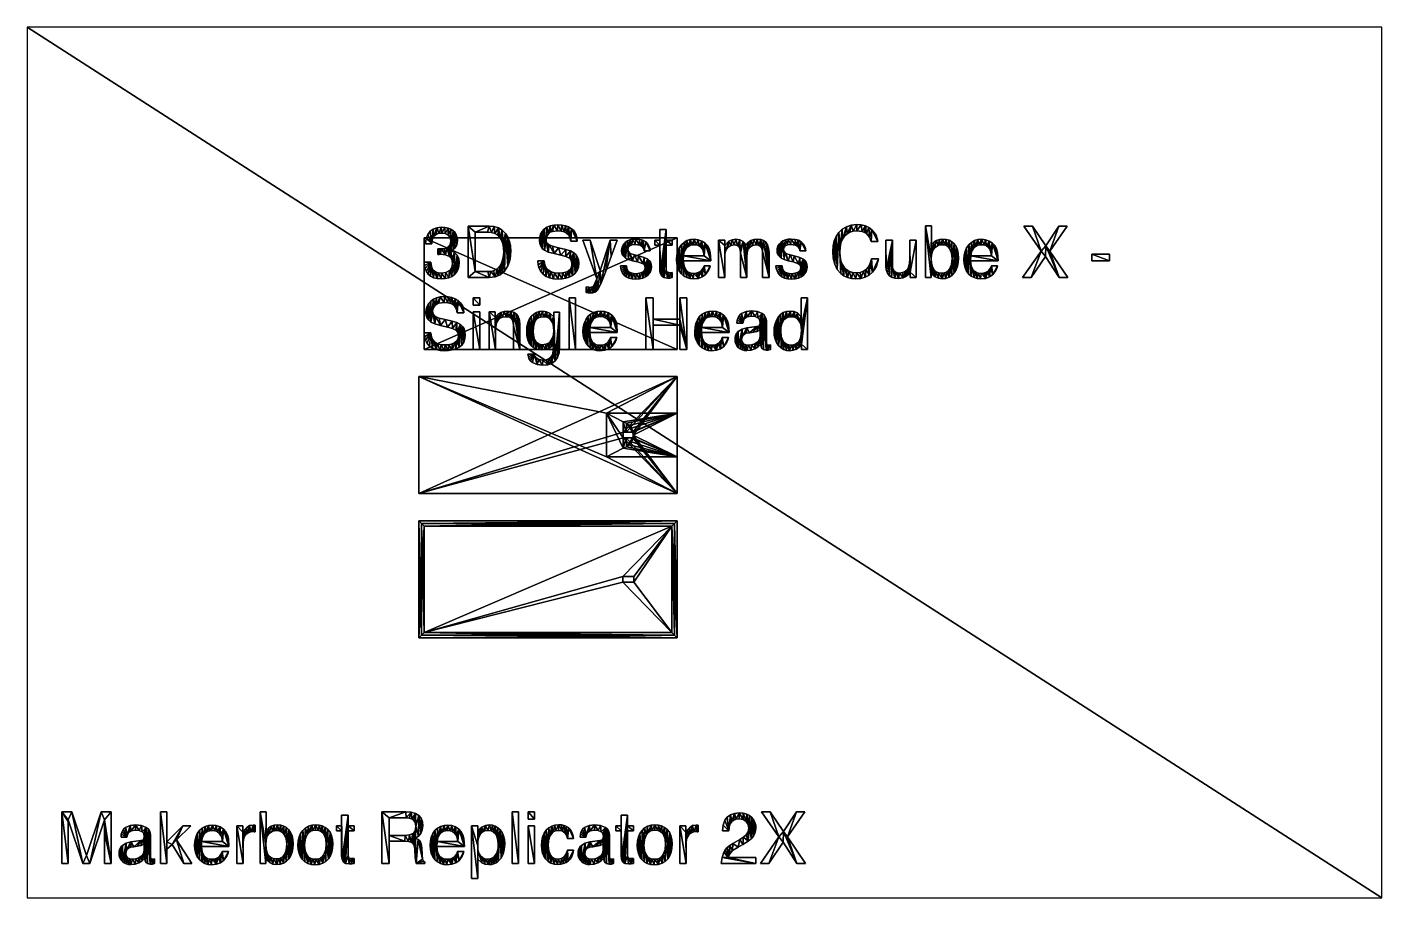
# Model space of a CAD drawing. Extents: x 12 to 260, y 24 to 184.
import ezdxf

# ---------------------------------------------------------------- set-up
doc = ezdxf.new("R2010")
doc.units = 0
doc.layers.get('0').update_dxf_attribs({"color": 13, "linetype": 'CONTINUOUS'})

# ---------------------------------------------------------------- blocks, each defined once
blk = doc.blocks.new('BUILD_BOX')
for p, q in [((0, 160.02), (0, 0)), ((248.92, 160.02), (0, 160.02)), ((0, 160.02, 149.86), (0, 0, 149.86)), ((0, 160.02), (0, 160.02, 149.86)), ((248.92, 160.02, 149.86), (0, 160.02, 149.86)), ((248.92, 0), (248.92, 160.02)), ((248.92, 0, 149.86), (248.92, 160.02, 149.86)), ((248.92, 160.02), (248.92, 160.02, 149.86)), ((0, 0), (248.92, 0)), ((0, 0), (0, 0, 149.86)), ((0, 0, 149.86), (248.92, 0, 149.86)), ((248.92, 0), (248.92, 0, 149.86))]:
    blk.add_line(p, q)
at = {"color": 254}
mesh = blk.add_polyface(dxfattribs=at)
corners = [(248.92, 0), (0, 160.02), (0, 0), (248.92, 160.02)]
mesh.append_faces([[corners[k] for k in face] for face in [(0, 1, 2), (1, 0, 3)]], dxfattribs={"vtx0": -1, "color": 254})
blk = doc.blocks.new('MAKERBOT_REPLICATOR_2X')
at = {"color": 178}
for p, q in [((0, 9.46, 0.05), (1.84, 9.46, 0.05)), ((0, 0, 0.05), (0, 9.46, 0.05)), ((3.91, 0, 0.05), (1.19, 7.98, 0.05)), ((1.19, 7.98, 0.05), (1.19, 7.69, 0.05)), ((1.84, 9.46, 0.05), (4.55, 1.46, 0.05)), ((4.55, 1.46, 0.05), (7.25, 9.46, 0.05)), ((7.88, 7.98, 0.05), (5.18, 0, 0.05)), ((7.25, 9.46, 0.05), (9.07, 9.46, 0.05)), ((9.07, 9.46, 0.05), (9.07, 0, 0.05)), ((18.18, 9.46, 0.05), (19.3, 9.46, 0.05)), ((18.18, 0, 0.05), (18.18, 9.46, 0.05)), ((19.3, 9.46, 0.05), (19.3, 3.97, 0.05)), ((36.45, 9.5, 0.05), (37.57, 9.5, 0.05)), ((36.45, 0, 0.05), (36.45, 9.5, 0.05)), ((37.57, 9.5, 0.05), (37.57, 6.06, 0.05)), ((51.44, 8.83, 0.05), (52.62, 8.83, 0.05)), ((51.44, 6.9, 0.05), (51.44, 8.83, 0.05)), ((52.62, 8.83, 0.05), (52.62, 6.9, 0.05)), ((58.85, 0, 0.05), (58.85, 9.46, 0.05)), ((60.14, 8.36, 0.05), (60.14, 5.13, 0.05)), ((64.32, 8.17, 0.05), (63.86, 8.31, 0.05)), ((64.64, 7.95, 0.05), (64.32, 8.17, 0.05)), ((64.87, 7.64, 0.05), (64.64, 7.95, 0.05)), ((65.01, 7.26, 0.05), (64.87, 7.64, 0.05)), ((65.02, 9.15, 0.05), (65.6, 8.78, 0.05)), ((65.6, 8.78, 0.05), (66.02, 8.29, 0.05)), ((66.02, 8.29, 0.05), (66.27, 7.66, 0.05)), ((66.27, 7.66, 0.05), (66.35, 6.91, 0.05)), ((82.78, 9.46, 0.05), (83.94, 9.46, 0.05)), ((82.78, 0, 0.05), (82.78, 9.46, 0.05)), ((83.94, 9.46, 0.05), (83.94, 0, 0.05)), ((85.68, 9.46, 0.05), (86.86, 9.46, 0.05)), ((85.68, 8.15, 0.05), (85.68, 9.46, 0.05)), ((86.86, 8.15, 0.05), (85.68, 8.15, 0.05)), ((86.86, 9.46, 0.05), (86.86, 8.15, 0.05)), ((102.78, 8.83, 0.05), (103.95, 8.83, 0.05)), ((102.78, 6.9, 0.05), (102.78, 8.83, 0.05)), ((103.95, 8.83, 0.05), (103.95, 6.9, 0.05)), ((122.29, 8.5, 0.05), (122.88, 8.92, 0.05)), ((123.12, 7.69, 0.05), (122.85, 7.29, 0.05)), ((123.49, 7.97, 0.05), (123.12, 7.69, 0.05)), ((123.95, 8.14, 0.05), (123.49, 7.97, 0.05)), ((124.5, 8.2, 0.05), (123.95, 8.14, 0.05)), ((125.22, 8.08, 0.05), (124.5, 8.2, 0.05)), ((125.79, 7.72, 0.05), (125.22, 8.08, 0.05)), ((125.24, 9.2, 0.05), (125.87, 9.04, 0.05)), ((126.15, 7.16, 0.05), (125.79, 7.72, 0.05)), ((125.87, 9.04, 0.05), (126.4, 8.78, 0.05)), ((126.4, 8.78, 0.05), (126.82, 8.4, 0.05)), ((126.82, 8.4, 0.05), (127.14, 7.96, 0.05)), ((127.14, 7.96, 0.05), (127.37, 7.5, 0.05)), ((127.37, 7.5, 0.05), (127.51, 7.01, 0.05)), ((131.76, 4.85, 0.05), (128.58, 9.46, 0.05)), ((128.58, 9.46, 0.05), (130.19, 9.46, 0.05)), ((130.19, 9.46, 0.05), (132.6, 5.84, 0.05)), ((132.6, 5.84, 0.05), (135, 9.46, 0.05)), ((136.53, 9.46, 0.05), (133.35, 4.85, 0.05)), ((135, 9.46, 0.05), (136.53, 9.46, 0.05)), ((10.9, 4.79, 0.05), (10.96, 5.38, 0.05)), ((10.96, 5.38, 0.05), (11.12, 5.87, 0.05)), ((11.12, 5.87, 0.05), (11.38, 6.27, 0.05)), ((11.38, 6.27, 0.05), (11.73, 6.57, 0.05)), ((12.08, 5.26, 0.05), (11.98, 4.79, 0.05)), ((12.26, 5.6, 0.05), (12.08, 5.26, 0.05)), ((12.48, 5.81, 0.05), (12.26, 5.6, 0.05)), ((12.77, 5.97, 0.05), (12.48, 5.81, 0.05)), ((13.55, 6.09, 0.05), (12.77, 5.97, 0.05)), ((14.24, 6.02, 0.05), (13.55, 6.09, 0.05)), ((14.76, 5.82, 0.05), (14.24, 6.02, 0.05)), ((15.07, 5.47, 0.05), (14.76, 5.82, 0.05)), ((15.18, 4.96, 0.05), (15.07, 5.47, 0.05)), ((15.55, 6.6, 0.05), (15.88, 6.34, 0.05)), ((15.88, 6.34, 0.05), (16.12, 6.01, 0.05)), ((16.12, 6.01, 0.05), (16.26, 5.62, 0.05)), ((19.3, 3.97, 0.05), (22.27, 6.9, 0.05)), ((23.75, 6.9, 0.05), (21.11, 4.32, 0.05)), ((22.27, 6.9, 0.05), (23.75, 6.9, 0.05)), ((24.64, 4.82, 0.05), (24.92, 5.46, 0.05)), ((24.92, 5.46, 0.05), (25.32, 6.02, 0.05)), ((25.32, 6.02, 0.05), (25.81, 6.47, 0.05)), ((25.81, 6.47, 0.05), (26.36, 6.8, 0.05)), ((26.27, 5.47, 0.05), (25.85, 4.81, 0.05)), ((26.55, 5.72, 0.05), (26.27, 5.47, 0.05)), ((26.36, 6.8, 0.05), (26.98, 6.99, 0.05)), ((26.87, 5.9, 0.05), (26.55, 5.72, 0.05)), ((27.22, 6.01, 0.05), (26.87, 5.9, 0.05)), ((26.98, 6.99, 0.05), (27.68, 7.05, 0.05)), ((27.61, 6.04, 0.05), (27.22, 6.01, 0.05)), ((28.12, 5.99, 0.05), (27.61, 6.04, 0.05)), ((27.68, 7.05, 0.05), (28.4, 6.97, 0.05)), ((28.56, 5.83, 0.05), (28.12, 5.99, 0.05)), ((28.4, 6.97, 0.05), (29.1, 6.71, 0.05)), ((28.92, 5.57, 0.05), (28.56, 5.83, 0.05)), ((29.2, 5.21, 0.05), (28.92, 5.57, 0.05)), ((29.1, 6.71, 0.05), (29.71, 6.31, 0.05)), ((29.41, 4.68, 0.05), (29.2, 5.21, 0.05)), ((29.71, 6.31, 0.05), (30.15, 5.82, 0.05)), ((30.15, 5.82, 0.05), (30.44, 5.25, 0.05)), ((32.17, 6.9, 0.05), (33.28, 6.9, 0.05)), ((32.17, 0, 0.05), (32.17, 6.9, 0.05)), ((33.28, 6.9, 0.05), (33.28, 5.71, 0.05)), ((33.28, 5.71, 0.05), (33.51, 6.09, 0.05)), ((33.8, 5.27, 0.05), (33.45, 4.66, 0.05)), ((33.51, 6.09, 0.05), (33.94, 6.56, 0.05)), ((34.06, 5.51, 0.05), (33.8, 5.27, 0.05)), ((33.94, 6.56, 0.05), (34.51, 6.93, 0.05)), ((34.38, 5.69, 0.05), (34.06, 5.51, 0.05)), ((34.74, 5.8, 0.05), (34.38, 5.69, 0.05)), ((34.51, 6.93, 0.05), (35.16, 7.05, 0.05)), ((35.15, 5.83, 0.05), (34.74, 5.8, 0.05)), ((35.34, 5.82, 0.05), (35.15, 5.83, 0.05)), ((35.16, 7.05, 0.05), (35.27, 7.05, 0.05)), ((35.27, 7.05, 0.05), (35.53, 7.02, 0.05)), ((35.53, 5.8, 0.05), (35.34, 5.82, 0.05)), ((35.53, 7.02, 0.05), (35.53, 5.8, 0.05)), ((37.57, 6.06, 0.05), (37.99, 6.5, 0.05)), ((37.84, 5.12, 0.05), (37.66, 4.68, 0.05)), ((38.1, 5.46, 0.05), (37.84, 5.12, 0.05)), ((37.99, 6.5, 0.05), (38.48, 6.82, 0.05)), ((38.75, 5.9, 0.05), (38.1, 5.46, 0.05)), ((38.48, 6.82, 0.05), (39.03, 7.02, 0.05)), ((39.11, 6.01, 0.05), (38.75, 5.9, 0.05)), ((39.03, 7.02, 0.05), (39.63, 7.08, 0.05)), ((39.49, 6.04, 0.05), (39.11, 6.01, 0.05)), ((39.92, 6, 0.05), (39.49, 6.04, 0.05)), ((39.63, 7.08, 0.05), (40.24, 7.03, 0.05)), ((40.29, 5.86, 0.05), (39.92, 6, 0.05)), ((40.24, 7.03, 0.05), (40.8, 6.86, 0.05)), ((40.61, 5.64, 0.05), (40.29, 5.86, 0.05)), ((40.87, 5.33, 0.05), (40.61, 5.64, 0.05)), ((40.8, 6.86, 0.05), (41.29, 6.58, 0.05)), ((41.29, 6.58, 0.05), (41.72, 6.19, 0.05)), ((41.72, 6.19, 0.05), (42.07, 5.7, 0.05)), ((42.07, 5.7, 0.05), (42.32, 5.1, 0.05)), ((42.32, 5.1, 0.05), (42.47, 4.39, 0.05)), ((43.62, 4.86, 0.05), (43.9, 5.51, 0.05)), ((43.9, 5.51, 0.05), (44.29, 6.07, 0.05)), ((44.29, 6.07, 0.05), (44.77, 6.52, 0.05)), ((44.77, 6.52, 0.05), (45.32, 6.84, 0.05)), ((45.36, 5.63, 0.05), (45.08, 5.28, 0.05)), ((45.32, 6.84, 0.05), (45.95, 7.04, 0.05)), ((45.71, 5.89, 0.05), (45.36, 5.63, 0.05)), ((46.13, 6.04, 0.05), (45.71, 5.89, 0.05)), ((45.95, 7.04, 0.05), (46.66, 7.1, 0.05)), ((46.63, 6.09, 0.05), (46.13, 6.04, 0.05)), ((47.18, 6.03, 0.05), (46.63, 6.09, 0.05)), ((46.66, 7.1, 0.05), (47.3, 7.04, 0.05)), ((47.65, 5.85, 0.05), (47.18, 6.03, 0.05)), ((47.3, 7.04, 0.05), (47.89, 6.88, 0.05)), ((48.02, 5.55, 0.05), (47.65, 5.85, 0.05)), ((47.89, 6.88, 0.05), (48.43, 6.6, 0.05)), ((48.31, 5.13, 0.05), (48.02, 5.55, 0.05)), ((48.55, 4.44, 0.05), (48.31, 5.13, 0.05)), ((48.43, 6.6, 0.05), (48.91, 6.21, 0.05)), ((48.91, 6.21, 0.05), (49.32, 5.71, 0.05)), ((49.32, 5.71, 0.05), (49.6, 5.11, 0.05)), ((49.6, 5.11, 0.05), (49.78, 4.41, 0.05)), ((50.51, 5.95, 0.05), (50.51, 6.9, 0.05)), ((50.51, 6.9, 0.05), (51.44, 6.9, 0.05)), ((51.44, 5.95, 0.05), (50.51, 5.95, 0.05)), ((52.62, 6.9, 0.05), (53.72, 6.9, 0.05)), ((53.72, 5.95, 0.05), (52.62, 5.95, 0.05)), ((53.72, 6.9, 0.05), (53.72, 5.95, 0.05)), ((63.91, 5.22, 0.05), (64.53, 5.49, 0.05)), ((64.53, 5.49, 0.05), (64.76, 5.71, 0.05)), ((64.76, 5.71, 0.05), (64.92, 5.99, 0.05)), ((64.92, 5.99, 0.05), (65.02, 6.36, 0.05)), ((65.05, 6.79, 0.05), (65.01, 7.26, 0.05)), ((65.02, 6.36, 0.05), (65.05, 6.79, 0.05)), ((65.58, 5.03, 0.05), (65.02, 4.65, 0.05)), ((66, 5.52, 0.05), (65.58, 5.03, 0.05)), ((66.26, 6.14, 0.05), (66, 5.52, 0.05)), ((66.35, 6.91, 0.05), (66.26, 6.14, 0.05)), ((67.91, 4.82, 0.05), (68.19, 5.46, 0.05)), ((68.19, 5.46, 0.05), (68.59, 6.02, 0.05)), ((68.59, 6.02, 0.05), (69.07, 6.47, 0.05)), ((69.07, 6.47, 0.05), (69.63, 6.8, 0.05)), ((69.54, 5.47, 0.05), (69.12, 4.81, 0.05)), ((69.82, 5.72, 0.05), (69.54, 5.47, 0.05)), ((69.63, 6.8, 0.05), (70.25, 6.99, 0.05)), ((70.14, 5.9, 0.05), (69.82, 5.72, 0.05)), ((70.49, 6.01, 0.05), (70.14, 5.9, 0.05)), ((70.25, 6.99, 0.05), (70.95, 7.05, 0.05)), ((70.88, 6.04, 0.05), (70.49, 6.01, 0.05)), ((71.39, 5.99, 0.05), (70.88, 6.04, 0.05)), ((70.95, 7.05, 0.05), (71.67, 6.97, 0.05)), ((71.83, 5.83, 0.05), (71.39, 5.99, 0.05)), ((71.67, 6.97, 0.05), (72.37, 6.71, 0.05)), ((72.19, 5.57, 0.05), (71.83, 5.83, 0.05)), ((72.47, 5.21, 0.05), (72.19, 5.57, 0.05)), ((72.37, 6.71, 0.05), (72.98, 6.31, 0.05)), ((72.68, 4.68, 0.05), (72.47, 5.21, 0.05)), ((72.98, 6.31, 0.05), (73.42, 5.82, 0.05)), ((73.42, 5.82, 0.05), (73.71, 5.25, 0.05)), ((75.32, 6.87, 0.05), (76.45, 6.87, 0.05)), ((75.32, -2.75, 0.05), (75.32, 6.87, 0.05)), ((76.45, 6.87, 0.05), (76.45, 5.95, 0.05)), ((76.45, 5.95, 0.05), (76.81, 6.37, 0.05)), ((76.94, 5.37, 0.05), (76.67, 4.84, 0.05)), ((76.81, 6.37, 0.05), (77.21, 6.68, 0.05)), ((77.31, 5.75, 0.05), (76.94, 5.37, 0.05)), ((77.21, 6.68, 0.05), (77.85, 6.97, 0.05)), ((77.77, 5.97, 0.05), (77.31, 5.75, 0.05)), ((78.32, 6.05, 0.05), (77.77, 5.97, 0.05)), ((77.85, 6.97, 0.05), (78.59, 7.07, 0.05)), ((78.88, 5.98, 0.05), (78.32, 6.05, 0.05)), ((78.59, 7.07, 0.05), (79.15, 7.01, 0.05)), ((79.33, 5.76, 0.05), (78.88, 5.98, 0.05)), ((79.15, 7.01, 0.05), (79.67, 6.84, 0.05)), ((79.7, 5.41, 0.05), (79.33, 5.76, 0.05)), ((79.67, 6.84, 0.05), (80.15, 6.56, 0.05)), ((79.97, 4.91, 0.05), (79.7, 5.41, 0.05)), ((80.15, 6.56, 0.05), (80.58, 6.17, 0.05)), ((80.58, 6.17, 0.05), (80.94, 5.67, 0.05)), ((80.94, 5.67, 0.05), (81.19, 5.08, 0.05)), ((81.19, 5.08, 0.05), (81.34, 4.39, 0.05)), ((85.68, 6.87, 0.05), (86.86, 6.87, 0.05)), ((85.68, 0, 0.05), (85.68, 6.87, 0.05)), ((86.86, 6.87, 0.05), (86.86, 0, 0.05)), ((88.36, 4.88, 0.05), (88.64, 5.53, 0.05)), ((88.64, 5.53, 0.05), (89.02, 6.09, 0.05)), ((89.02, 6.09, 0.05), (89.5, 6.53, 0.05)), ((89.5, 6.53, 0.05), (90.03, 6.85, 0.05)), ((89.97, 5.45, 0.05), (89.69, 4.98, 0.05)), ((90.32, 5.79, 0.05), (89.97, 5.45, 0.05)), ((90.03, 6.85, 0.05), (90.62, 7.04, 0.05)), ((90.76, 5.99, 0.05), (90.32, 5.79, 0.05)), ((90.62, 7.04, 0.05), (91.27, 7.1, 0.05)), ((91.27, 6.06, 0.05), (90.76, 5.99, 0.05)), ((91.27, 7.1, 0.05), (91.83, 7.06, 0.05)), ((91.97, 5.96, 0.05), (91.27, 6.06, 0.05)), ((91.83, 7.06, 0.05), (92.33, 6.96, 0.05)), ((92.45, 5.64, 0.05), (91.97, 5.96, 0.05)), ((92.33, 6.96, 0.05), (92.78, 6.78, 0.05)), ((92.75, 5.16, 0.05), (92.45, 5.64, 0.05)), ((92.92, 4.58, 0.05), (92.75, 5.16, 0.05)), ((92.78, 6.78, 0.05), (93.17, 6.53, 0.05)), ((93.17, 6.53, 0.05), (93.5, 6.2, 0.05)), ((93.5, 6.2, 0.05), (93.76, 5.76, 0.05)), ((93.76, 5.76, 0.05), (93.94, 5.22, 0.05)), ((93.94, 5.22, 0.05), (94.05, 4.58, 0.05)), ((95.24, 4.79, 0.05), (95.3, 5.38, 0.05)), ((95.3, 5.38, 0.05), (95.46, 5.87, 0.05)), ((95.46, 5.87, 0.05), (95.72, 6.27, 0.05)), ((95.72, 6.27, 0.05), (96.07, 6.57, 0.05)), ((96.42, 5.26, 0.05), (96.32, 4.79, 0.05)), ((96.6, 5.6, 0.05), (96.42, 5.26, 0.05)), ((96.82, 5.81, 0.05), (96.6, 5.6, 0.05)), ((97.11, 5.97, 0.05), (96.82, 5.81, 0.05)), ((97.89, 6.09, 0.05), (97.11, 5.97, 0.05)), ((98.58, 6.02, 0.05), (97.89, 6.09, 0.05)), ((99.1, 5.82, 0.05), (98.58, 6.02, 0.05)), ((99.41, 5.47, 0.05), (99.1, 5.82, 0.05)), ((99.52, 4.96, 0.05), (99.41, 5.47, 0.05)), ((99.89, 6.6, 0.05), (100.22, 6.34, 0.05)), ((100.22, 6.34, 0.05), (100.46, 6.01, 0.05)), ((100.46, 6.01, 0.05), (100.6, 5.62, 0.05)), ((101.84, 5.95, 0.05), (101.84, 6.9, 0.05)), ((101.84, 6.9, 0.05), (102.78, 6.9, 0.05)), ((102.78, 5.95, 0.05), (101.84, 5.95, 0.05)), ((103.95, 6.9, 0.05), (105.05, 6.9, 0.05)), ((105.05, 5.95, 0.05), (103.95, 5.95, 0.05)), ((105.05, 6.9, 0.05), (105.05, 5.95, 0.05)), ((105.96, 4.86, 0.05), (106.24, 5.51, 0.05)), ((106.24, 5.51, 0.05), (106.63, 6.07, 0.05)), ((106.63, 6.07, 0.05), (107.1, 6.52, 0.05)), ((107.1, 6.52, 0.05), (107.66, 6.84, 0.05)), ((107.7, 5.63, 0.05), (107.42, 5.28, 0.05)), ((107.66, 6.84, 0.05), (108.29, 7.04, 0.05)), ((108.05, 5.89, 0.05), (107.7, 5.63, 0.05)), ((108.47, 6.04, 0.05), (108.05, 5.89, 0.05)), ((108.29, 7.04, 0.05), (109, 7.1, 0.05)), ((108.96, 6.09, 0.05), (108.47, 6.04, 0.05)), ((109.52, 6.03, 0.05), (108.96, 6.09, 0.05)), ((109, 7.1, 0.05), (109.64, 7.04, 0.05)), ((109.99, 5.85, 0.05), (109.52, 6.03, 0.05)), ((109.64, 7.04, 0.05), (110.23, 6.88, 0.05)), ((110.36, 5.55, 0.05), (109.99, 5.85, 0.05)), ((110.23, 6.88, 0.05), (110.76, 6.6, 0.05)), ((110.65, 5.13, 0.05), (110.36, 5.55, 0.05)), ((110.88, 4.44, 0.05), (110.65, 5.13, 0.05)), ((110.76, 6.6, 0.05), (111.25, 6.21, 0.05)), ((111.25, 6.21, 0.05), (111.65, 5.71, 0.05)), ((111.65, 5.71, 0.05), (111.94, 5.11, 0.05)), ((111.94, 5.11, 0.05), (112.11, 4.41, 0.05)), ((113.58, 6.9, 0.05), (114.68, 6.9, 0.05)), ((113.58, 0, 0.05), (113.58, 6.9, 0.05)), ((114.68, 6.9, 0.05), (114.68, 5.71, 0.05)), ((114.68, 5.71, 0.05), (114.92, 6.09, 0.05)), ((115.21, 5.27, 0.05), (114.86, 4.66, 0.05)), ((114.92, 6.09, 0.05), (115.35, 6.56, 0.05)), ((115.47, 5.51, 0.05), (115.21, 5.27, 0.05)), ((115.35, 6.56, 0.05), (115.92, 6.93, 0.05)), ((115.79, 5.69, 0.05), (115.47, 5.51, 0.05)), ((116.15, 5.8, 0.05), (115.79, 5.69, 0.05)), ((115.92, 6.93, 0.05), (116.57, 7.05, 0.05)), ((116.56, 5.83, 0.05), (116.15, 5.8, 0.05)), ((116.75, 5.82, 0.05), (116.56, 5.83, 0.05)), ((116.57, 7.05, 0.05), (116.68, 7.05, 0.05)), ((116.68, 7.05, 0.05), (116.94, 7.02, 0.05)), ((116.94, 5.8, 0.05), (116.75, 5.82, 0.05)), ((116.94, 7.02, 0.05), (116.94, 5.8, 0.05)), ((122.58, 5.95, 0.05), (121.4, 5.95, 0.05)), ((122.66, 6.72, 0.05), (122.58, 5.95, 0.05)), ((122.85, 7.29, 0.05), (122.66, 6.72, 0.05)), ((125.28, 4.84, 0.05), (125.74, 5.22, 0.05)), ((125.74, 5.22, 0.05), (126.14, 5.79, 0.05)), ((126.14, 5.79, 0.05), (126.27, 6.44, 0.05)), ((126.27, 6.44, 0.05), (126.15, 7.16, 0.05)), ((127.11, 5.01, 0.05), (126.77, 4.6, 0.05)), ((127.36, 5.47, 0.05), (127.11, 5.01, 0.05)), ((127.5, 5.96, 0.05), (127.36, 5.47, 0.05)), ((127.55, 6.49, 0.05), (127.5, 5.96, 0.05)), ((127.51, 7.01, 0.05), (127.55, 6.49, 0.05)), ((10.58, 2.26, 0.05), (10.7, 2.66, 0.05)), ((10.7, 2.66, 0.05), (10.88, 3.01, 0.05)), ((10.88, 3.01, 0.05), (11.15, 3.3, 0.05)), ((11.98, 4.79, 0.05), (10.9, 4.79, 0.05)), ((12.06, 2.63, 0.05), (11.89, 2.41, 0.05)), ((12.29, 2.8, 0.05), (12.06, 2.63, 0.05)), ((12.69, 2.96, 0.05), (12.29, 2.8, 0.05)), ((13.24, 3.07, 0.05), (12.69, 2.96, 0.05)), ((13.94, 3.16, 0.05), (13.24, 3.07, 0.05)), ((14.6, 3.29, 0.05), (13.94, 3.16, 0.05)), ((14.57, 4.18, 0.05), (14.9, 4.29, 0.05)), ((15.15, 3.51, 0.05), (14.6, 3.29, 0.05)), ((14.9, 4.29, 0.05), (15.1, 4.52, 0.05)), ((15.09, 2.08, 0.05), (15.15, 2.58, 0.05)), ((15.1, 4.52, 0.05), (15.18, 4.96, 0.05)), ((15.15, 2.58, 0.05), (15.15, 3.51, 0.05)), ((20.27, 3.48, 0.05), (19.3, 2.59, 0.05)), ((19.3, 2.59, 0.05), (19.3, 0, 0.05)), ((22.42, 0, 0.05), (20.27, 3.48, 0.05)), ((21.11, 4.32, 0.05), (23.9, 0, 0.05)), ((24.42, 3.32, 0.05), (24.47, 4.11, 0.05)), ((24.47, 2.52, 0.05), (24.42, 3.32, 0.05)), ((24.47, 4.11, 0.05), (24.64, 4.82, 0.05)), ((24.64, 1.82, 0.05), (24.47, 2.52, 0.05)), ((30.72, 3.08, 0.05), (25.66, 3.08, 0.05)), ((25.85, 4.81, 0.05), (25.69, 4, 0.05)), ((25.69, 4, 0.05), (29.53, 4, 0.05)), ((29.53, 4, 0.05), (29.41, 4.68, 0.05)), ((37.55, 4.15, 0.05), (37.51, 3.52, 0.05)), ((37.51, 3.52, 0.05), (37.57, 2.64, 0.05)), ((37.66, 4.68, 0.05), (37.55, 4.15, 0.05)), ((37.57, 2.64, 0.05), (37.75, 1.95, 0.05)), ((42.47, 2.8, 0.05), (42.32, 2.08, 0.05)), ((42.47, 4.39, 0.05), (42.52, 3.58, 0.05)), ((42.52, 3.58, 0.05), (42.47, 2.8, 0.05)), ((43.4, 3.3, 0.05), (43.46, 4.12, 0.05)), ((43.46, 2.53, 0.05), (43.4, 3.3, 0.05)), ((43.46, 4.12, 0.05), (43.62, 4.86, 0.05)), ((43.61, 1.84, 0.05), (43.46, 2.53, 0.05)), ((49.78, 2.8, 0.05), (49.63, 2.07, 0.05)), ((49.78, 4.41, 0.05), (49.83, 3.59, 0.05)), ((49.83, 3.59, 0.05), (49.78, 2.8, 0.05)), ((60.14, 4.06, 0.05), (60.14, 0, 0.05)), ((64.21, 3.88, 0.05), (63.74, 4.02, 0.05)), ((64.49, 3.69, 0.05), (64.21, 3.88, 0.05)), ((64.7, 3.42, 0.05), (64.49, 3.69, 0.05)), ((64.84, 3.07, 0.05), (64.7, 3.42, 0.05)), ((65.02, 4.65, 0.05), (65.5, 4.39, 0.05)), ((65.5, 4.39, 0.05), (65.85, 4.06, 0.05)), ((65.85, 4.06, 0.05), (66.07, 3.58, 0.05)), ((67.69, 3.32, 0.05), (67.74, 4.11, 0.05)), ((67.74, 2.52, 0.05), (67.69, 3.32, 0.05)), ((67.74, 4.11, 0.05), (67.91, 4.82, 0.05)), ((67.91, 1.82, 0.05), (67.74, 2.52, 0.05)), ((73.99, 3.08, 0.05), (68.93, 3.08, 0.05)), ((69.12, 4.81, 0.05), (68.96, 4, 0.05)), ((68.96, 4, 0.05), (72.8, 4, 0.05)), ((72.8, 4, 0.05), (72.68, 4.68, 0.05)), ((80.15, 4.26, 0.05), (79.97, 4.91, 0.05)), ((80.08, 2.31, 0.05), (80.18, 2.86, 0.05)), ((80.21, 3.49, 0.05), (80.15, 4.26, 0.05)), ((80.18, 2.86, 0.05), (80.21, 3.49, 0.05)), ((88.19, 2.55, 0.05), (88.14, 3.26, 0.05)), ((88.34, 1.9, 0.05), (88.19, 2.55, 0.05)), ((94.05, 4.58, 0.05), (92.92, 4.58, 0.05)), ((94.92, 2.26, 0.05), (95.04, 2.66, 0.05)), ((95.04, 2.66, 0.05), (95.22, 3.01, 0.05)), ((95.22, 3.01, 0.05), (95.49, 3.3, 0.05)), ((96.32, 4.79, 0.05), (95.24, 4.79, 0.05)), ((96.4, 2.63, 0.05), (96.23, 2.41, 0.05)), ((96.63, 2.8, 0.05), (96.4, 2.63, 0.05)), ((97.03, 2.96, 0.05), (96.63, 2.8, 0.05)), ((97.58, 3.07, 0.05), (97.03, 2.96, 0.05)), ((98.28, 3.16, 0.05), (97.58, 3.07, 0.05)), ((98.94, 3.29, 0.05), (98.28, 3.16, 0.05)), ((98.91, 4.18, 0.05), (99.24, 4.29, 0.05)), ((99.49, 3.51, 0.05), (98.94, 3.29, 0.05)), ((99.24, 4.29, 0.05), (99.44, 4.52, 0.05)), ((99.43, 2.08, 0.05), (99.49, 2.58, 0.05)), ((99.44, 4.52, 0.05), (99.52, 4.96, 0.05)), ((99.49, 2.58, 0.05), (99.49, 3.51, 0.05)), ((105.74, 3.3, 0.05), (105.8, 4.12, 0.05)), ((105.79, 2.53, 0.05), (105.74, 3.3, 0.05)), ((105.95, 1.84, 0.05), (105.79, 2.53, 0.05)), ((105.8, 4.12, 0.05), (105.96, 4.86, 0.05)), ((112.12, 2.8, 0.05), (111.97, 2.07, 0.05)), ((112.11, 4.41, 0.05), (112.17, 3.59, 0.05)), ((112.17, 3.59, 0.05), (112.12, 2.8, 0.05)), ((121.67, 2.07, 0.05), (121.93, 2.51, 0.05)), ((121.93, 2.51, 0.05), (122.3, 2.92, 0.05)), ((122.3, 2.92, 0.05), (122.77, 3.31, 0.05)), ((128.37, 0, 0.05), (131.76, 4.85, 0.05)), ((132.54, 3.89, 0.05), (129.92, 0, 0.05)), ((135.09, 0, 0.05), (132.54, 3.89, 0.05)), ((133.35, 4.85, 0.05), (136.68, 0, 0.05)), ((1.22, 0, 0.05), (0, 0, 0.05)), ((5.18, 0, 0.05), (3.91, 0, 0.05)), ((9.07, 0, 0.05), (7.85, 0, 0.05)), ((10.55, 1.81, 0.05), (10.58, 2.26, 0.05)), ((10.58, 1.39, 0.05), (10.55, 1.81, 0.05)), ((10.7, 1.01, 0.05), (10.58, 1.39, 0.05)), ((10.89, 0.66, 0.05), (10.7, 1.01, 0.05)), ((11.16, 0.35, 0.05), (10.89, 0.66, 0.05)), ((11.48, 0.1, 0.05), (11.16, 0.35, 0.05)), ((11.85, -0.09, 0.05), (11.48, 0.1, 0.05)), ((11.89, 2.41, 0.05), (11.76, 1.84, 0.05)), ((11.76, 1.84, 0.05), (11.85, 1.39, 0.05)), ((11.85, 1.39, 0.05), (12.12, 1.04, 0.05)), ((12.12, 1.04, 0.05), (12.53, 0.83, 0.05)), ((12.53, 0.83, 0.05), (12.99, 0.75, 0.05)), ((12.99, 0.75, 0.05), (13.6, 0.82, 0.05)), ((14.19, 0.11, 0.05), (13.49, -0.15, 0.05)), ((13.6, 0.82, 0.05), (14.18, 1.04, 0.05)), ((14.18, 1.04, 0.05), (14.6, 1.31, 0.05)), ((14.77, 0.48, 0.05), (14.19, 0.11, 0.05)), ((14.6, 1.31, 0.05), (14.9, 1.66, 0.05)), ((15.2, 0.91, 0.05), (14.77, 0.48, 0.05)), ((14.9, 1.66, 0.05), (15.09, 2.08, 0.05)), ((15.4, 0.28, 0.05), (15.2, 0.91, 0.05)), ((15.76, -0.04, 0.05), (15.4, 0.28, 0.05)), ((16.38, 0.9, 0.05), (16.5, 0.81, 0.05)), ((16.5, 0.81, 0.05), (16.69, 0.79, 0.05)), ((16.69, 0.79, 0.05), (16.87, 0.8, 0.05)), ((16.87, 0.8, 0.05), (17.07, 0.82, 0.05)), ((17.07, 0.82, 0.05), (17.07, -0.03, 0.05)), ((19.3, 0, 0.05), (18.18, 0, 0.05)), ((23.9, 0, 0.05), (22.42, 0, 0.05)), ((24.92, 1.21, 0.05), (24.64, 1.82, 0.05)), ((25.31, 0.69, 0.05), (24.92, 1.21, 0.05)), ((25.79, 0.28, 0.05), (25.31, 0.69, 0.05)), ((26.31, -0.01, 0.05), (25.79, 0.28, 0.05)), ((26.16, 1.39, 0.05), (26.42, 1.12, 0.05)), ((26.42, 1.12, 0.05), (26.75, 0.92, 0.05)), ((26.75, 0.92, 0.05), (27.14, 0.8, 0.05)), ((27.14, 0.8, 0.05), (27.59, 0.76, 0.05)), ((27.59, 0.76, 0.05), (28.02, 0.8, 0.05)), ((28.02, 0.8, 0.05), (28.41, 0.91, 0.05)), ((28.41, 0.91, 0.05), (28.75, 1.1, 0.05)), ((28.75, 1.1, 0.05), (29.04, 1.36, 0.05)), ((29.04, 1.36, 0.05), (29.31, 1.73, 0.05)), ((29.31, 1.73, 0.05), (29.48, 2.16, 0.05)), ((29.48, 2.16, 0.05), (30.62, 2.16, 0.05)), ((30.52, 1.76, 0.05), (30.32, 1.32, 0.05)), ((30.62, 2.16, 0.05), (30.52, 1.76, 0.05)), ((33.33, 0, 0.05), (32.17, 0, 0.05)), ((37.52, 0, 0.05), (36.45, 0, 0.05)), ((37.87, 0.45, 0.05), (37.52, 0.88, 0.05)), ((37.52, 0.88, 0.05), (37.52, 0, 0.05)), ((37.75, 1.95, 0.05), (38.03, 1.45, 0.05)), ((38.2, 0.16, 0.05), (37.87, 0.45, 0.05)), ((38.03, 1.45, 0.05), (38.41, 1.09, 0.05)), ((38.81, -0.12, 0.05), (38.2, 0.16, 0.05)), ((38.41, 1.09, 0.05), (38.89, 0.88, 0.05)), ((38.89, 0.88, 0.05), (39.46, 0.81, 0.05)), ((39.46, 0.81, 0.05), (39.9, 0.85, 0.05)), ((39.9, 0.85, 0.05), (40.28, 0.99, 0.05)), ((40.78, 0.05, 0.05), (40.2, -0.15, 0.05)), ((40.28, 0.99, 0.05), (40.61, 1.23, 0.05)), ((40.61, 1.23, 0.05), (40.87, 1.55, 0.05)), ((41.29, 0.39, 0.05), (40.78, 0.05, 0.05)), ((40.87, 1.55, 0.05), (41.07, 1.96, 0.05)), ((41.07, 1.96, 0.05), (41.22, 2.42, 0.05)), ((41.73, 0.86, 0.05), (41.29, 0.39, 0.05)), ((42.08, 1.44, 0.05), (41.73, 0.86, 0.05)), ((42.32, 2.08, 0.05), (42.08, 1.44, 0.05)), ((43.87, 1.23, 0.05), (43.61, 1.84, 0.05)), ((44.24, 0.71, 0.05), (43.87, 1.23, 0.05)), ((44.7, 0.29, 0.05), (44.24, 0.71, 0.05)), ((45.23, -0.01, 0.05), (44.7, 0.29, 0.05)), ((45.08, 1.48, 0.05), (45.36, 1.16, 0.05)), ((45.36, 1.16, 0.05), (45.7, 0.93, 0.05)), ((45.7, 0.93, 0.05), (46.12, 0.79, 0.05)), ((46.12, 0.79, 0.05), (46.61, 0.75, 0.05)), ((46.61, 0.75, 0.05), (47.14, 0.8, 0.05)), ((47.14, 0.8, 0.05), (47.58, 0.97, 0.05)), ((47.99, 0.02, 0.05), (47.3, -0.18, 0.05)), ((47.58, 0.97, 0.05), (47.93, 1.24, 0.05)), ((47.93, 1.24, 0.05), (48.19, 1.62, 0.05)), ((48.56, 0.36, 0.05), (47.99, 0.02, 0.05)), ((49.02, 0.84, 0.05), (48.56, 0.36, 0.05)), ((49.38, 1.42, 0.05), (49.02, 0.84, 0.05)), ((49.63, 2.07, 0.05), (49.38, 1.42, 0.05)), ((51.73, 0.31, 0.05), (51.52, 0.78, 0.05)), ((51.91, 0.12, 0.05), (51.73, 0.31, 0.05)), ((52.15, -0.01, 0.05), (51.91, 0.12, 0.05)), ((52.68, 1.15, 0.05), (52.86, 0.97, 0.05)), ((52.86, 0.97, 0.05), (53.31, 0.9, 0.05)), ((53.72, 0, 0.05), (53.3, -0.08, 0.05)), ((53.31, 0.9, 0.05), (53.49, 0.9, 0.05)), ((53.49, 0.9, 0.05), (53.72, 0.91, 0.05)), ((53.72, 0.91, 0.05), (53.72, 0, 0.05)), ((60.14, 0, 0.05), (58.85, 0, 0.05)), ((65.14, 0, 0.05), (65.04, 0.32, 0.05)), ((66.71, 0, 0.05), (65.14, 0, 0.05)), ((66.3, 0.79, 0.05), (66.46, 0.42, 0.05)), ((66.46, 0.42, 0.05), (66.71, 0.21, 0.05)), ((66.71, 0.21, 0.05), (66.71, 0, 0.05)), ((68.19, 1.21, 0.05), (67.91, 1.82, 0.05)), ((68.58, 0.69, 0.05), (68.19, 1.21, 0.05)), ((69.05, 0.28, 0.05), (68.58, 0.69, 0.05)), ((69.58, -0.01, 0.05), (69.05, 0.28, 0.05)), ((69.43, 1.39, 0.05), (69.69, 1.12, 0.05)), ((69.69, 1.12, 0.05), (70.02, 0.92, 0.05)), ((70.02, 0.92, 0.05), (70.41, 0.8, 0.05)), ((70.41, 0.8, 0.05), (70.86, 0.76, 0.05)), ((70.86, 0.76, 0.05), (71.29, 0.8, 0.05)), ((71.29, 0.8, 0.05), (71.68, 0.91, 0.05)), ((71.68, 0.91, 0.05), (72.02, 1.1, 0.05)), ((72.02, 1.1, 0.05), (72.31, 1.36, 0.05)), ((72.31, 1.36, 0.05), (72.58, 1.73, 0.05)), ((72.58, 1.73, 0.05), (72.75, 2.16, 0.05)), ((72.75, 2.16, 0.05), (73.89, 2.16, 0.05)), ((73.79, 1.76, 0.05), (73.59, 1.32, 0.05)), ((73.89, 2.16, 0.05), (73.79, 1.76, 0.05)), ((77.17, 0.11, 0.05), (76.48, 0.77, 0.05)), ((76.48, 0.77, 0.05), (76.48, -2.75, 0.05)), ((76.49, 2.47, 0.05), (76.67, 1.85, 0.05)), ((76.67, 1.85, 0.05), (76.95, 1.38, 0.05)), ((76.95, 1.38, 0.05), (77.31, 1.05, 0.05)), ((77.76, -0.15, 0.05), (77.17, 0.11, 0.05)), ((77.31, 1.05, 0.05), (77.77, 0.85, 0.05)), ((77.77, 0.85, 0.05), (78.32, 0.78, 0.05)), ((78.32, 0.78, 0.05), (78.71, 0.82, 0.05)), ((78.71, 0.82, 0.05), (79.07, 0.95, 0.05)), ((79.07, 0.95, 0.05), (79.39, 1.16, 0.05)), ((79.39, 1.16, 0.05), (79.67, 1.46, 0.05)), ((79.83, 0.11, 0.05), (79.41, -0.08, 0.05)), ((79.67, 1.46, 0.05), (79.91, 1.84, 0.05)), ((80.22, 0.38, 0.05), (79.83, 0.11, 0.05)), ((79.91, 1.84, 0.05), (80.08, 2.31, 0.05)), ((80.73, 0.94, 0.05), (80.22, 0.38, 0.05)), ((83.94, 0, 0.05), (82.78, 0, 0.05)), ((86.86, 0, 0.05), (85.68, 0, 0.05)), ((88.59, 1.31, 0.05), (88.34, 1.9, 0.05)), ((88.95, 0.79, 0.05), (88.59, 1.31, 0.05)), ((89.38, 0.36, 0.05), (88.95, 0.79, 0.05)), ((89.89, 0.05, 0.05), (89.38, 0.36, 0.05)), ((89.82, 1.5, 0.05), (90.07, 1.19, 0.05)), ((90.46, -0.14, 0.05), (89.89, 0.05, 0.05)), ((90.07, 1.19, 0.05), (90.38, 0.97, 0.05)), ((90.38, 0.97, 0.05), (90.76, 0.84, 0.05)), ((90.76, 0.84, 0.05), (91.2, 0.79, 0.05)), ((91.2, 0.79, 0.05), (91.84, 0.9, 0.05)), ((91.84, 0.9, 0.05), (92.34, 1.23, 0.05)), ((92.67, 0.16, 0.05), (92.2, -0.04, 0.05)), ((92.34, 1.23, 0.05), (92.7, 1.76, 0.05)), ((93.08, 0.43, 0.05), (92.67, 0.16, 0.05)), ((92.7, 1.76, 0.05), (92.92, 2.44, 0.05)), ((92.92, 2.44, 0.05), (94.05, 2.44, 0.05)), ((93.43, 0.8, 0.05), (93.08, 0.43, 0.05)), ((93.71, 1.25, 0.05), (93.43, 0.8, 0.05)), ((93.92, 1.8, 0.05), (93.71, 1.25, 0.05)), ((94.05, 2.44, 0.05), (93.92, 1.8, 0.05)), ((94.89, 1.81, 0.05), (94.92, 2.26, 0.05)), ((94.92, 1.39, 0.05), (94.89, 1.81, 0.05)), ((95.04, 1.01, 0.05), (94.92, 1.39, 0.05)), ((95.23, 0.66, 0.05), (95.04, 1.01, 0.05)), ((95.5, 0.35, 0.05), (95.23, 0.66, 0.05)), ((95.82, 0.1, 0.05), (95.5, 0.35, 0.05)), ((96.19, -0.09, 0.05), (95.82, 0.1, 0.05)), ((96.23, 2.41, 0.05), (96.1, 1.84, 0.05)), ((96.1, 1.84, 0.05), (96.19, 1.39, 0.05)), ((96.19, 1.39, 0.05), (96.47, 1.04, 0.05)), ((96.47, 1.04, 0.05), (96.87, 0.83, 0.05)), ((96.87, 0.83, 0.05), (97.33, 0.75, 0.05)), ((97.33, 0.75, 0.05), (97.94, 0.82, 0.05)), ((98.53, 0.11, 0.05), (97.83, -0.15, 0.05)), ((97.94, 0.82, 0.05), (98.52, 1.04, 0.05)), ((98.52, 1.04, 0.05), (98.94, 1.31, 0.05)), ((99.11, 0.48, 0.05), (98.53, 0.11, 0.05)), ((98.94, 1.31, 0.05), (99.25, 1.66, 0.05)), ((99.54, 0.91, 0.05), (99.11, 0.48, 0.05)), ((99.25, 1.66, 0.05), (99.43, 2.08, 0.05)), ((99.74, 0.28, 0.05), (99.54, 0.91, 0.05)), ((100.1, -0.04, 0.05), (99.74, 0.28, 0.05)), ((100.72, 0.9, 0.05), (100.84, 0.81, 0.05)), ((100.84, 0.81, 0.05), (101.03, 0.79, 0.05)), ((101.03, 0.79, 0.05), (101.21, 0.8, 0.05)), ((101.21, 0.8, 0.05), (101.41, 0.82, 0.05)), ((101.41, 0.82, 0.05), (101.41, -0.03, 0.05)), ((103.07, 0.31, 0.05), (102.85, 0.78, 0.05)), ((103.25, 0.12, 0.05), (103.07, 0.31, 0.05)), ((103.49, -0.01, 0.05), (103.25, 0.12, 0.05)), ((104.01, 1.15, 0.05), (104.2, 0.97, 0.05)), ((104.2, 0.97, 0.05), (104.65, 0.9, 0.05)), ((105.05, 0, 0.05), (104.64, -0.08, 0.05)), ((104.65, 0.9, 0.05), (104.83, 0.9, 0.05)), ((104.83, 0.9, 0.05), (105.05, 0.91, 0.05)), ((105.05, 0.91, 0.05), (105.05, 0, 0.05)), ((106.21, 1.23, 0.05), (105.95, 1.84, 0.05)), ((106.58, 0.71, 0.05), (106.21, 1.23, 0.05)), ((107.04, 0.29, 0.05), (106.58, 0.71, 0.05)), ((107.56, -0.01, 0.05), (107.04, 0.29, 0.05)), ((107.42, 1.48, 0.05), (107.69, 1.16, 0.05)), ((107.69, 1.16, 0.05), (108.04, 0.93, 0.05)), ((108.04, 0.93, 0.05), (108.46, 0.79, 0.05)), ((108.46, 0.79, 0.05), (108.95, 0.75, 0.05)), ((108.95, 0.75, 0.05), (109.48, 0.8, 0.05)), ((109.48, 0.8, 0.05), (109.92, 0.97, 0.05)), ((110.32, 0.02, 0.05), (109.64, -0.18, 0.05)), ((109.92, 0.97, 0.05), (110.27, 1.24, 0.05)), ((110.27, 1.24, 0.05), (110.53, 1.62, 0.05)), ((110.9, 0.36, 0.05), (110.32, 0.02, 0.05)), ((111.36, 0.84, 0.05), (110.9, 0.36, 0.05)), ((111.72, 1.42, 0.05), (111.36, 0.84, 0.05)), ((111.97, 2.07, 0.05), (111.72, 1.42, 0.05)), ((114.74, 0, 0.05), (113.58, 0, 0.05)), ((127.51, 0, 0.05), (121.17, 0, 0.05)), ((122.75, 1.75, 0.05), (122.47, 1.1, 0.05)), ((122.47, 1.1, 0.05), (127.51, 1.1, 0.05)), ((127.51, 1.1, 0.05), (127.51, 0, 0.05)), ((129.92, 0, 0.05), (128.37, 0, 0.05)), ((136.68, 0, 0.05), (135.09, 0, 0.05)), ((12.27, -0.2, 0.05), (11.85, -0.09, 0.05)), ((12.72, -0.23, 0.05), (12.27, -0.2, 0.05)), ((13.49, -0.15, 0.05), (12.72, -0.23, 0.05)), ((16.27, -0.15, 0.05), (15.76, -0.04, 0.05)), ((16.66, -0.13, 0.05), (16.27, -0.15, 0.05)), ((17.07, -0.03, 0.05), (16.66, -0.13, 0.05)), ((26.88, -0.19, 0.05), (26.31, -0.01, 0.05)), ((27.5, -0.24, 0.05), (26.88, -0.19, 0.05)), ((39.53, -0.22, 0.05), (38.81, -0.12, 0.05)), ((40.2, -0.15, 0.05), (39.53, -0.22, 0.05)), ((45.83, -0.19, 0.05), (45.23, -0.01, 0.05)), ((46.5, -0.25, 0.05), (45.83, -0.19, 0.05)), ((47.3, -0.18, 0.05), (46.5, -0.25, 0.05)), ((52.84, -0.11, 0.05), (52.15, -0.01, 0.05)), ((53.3, -0.08, 0.05), (52.84, -0.11, 0.05)), ((70.15, -0.19, 0.05), (69.58, -0.01, 0.05)), ((70.77, -0.24, 0.05), (70.15, -0.19, 0.05)), ((78.48, -0.23, 0.05), (77.76, -0.15, 0.05)), ((78.96, -0.19, 0.05), (78.48, -0.23, 0.05)), ((79.41, -0.08, 0.05), (78.96, -0.19, 0.05)), ((91.1, -0.2, 0.05), (90.46, -0.14, 0.05)), ((91.68, -0.16, 0.05), (91.1, -0.2, 0.05)), ((92.2, -0.04, 0.05), (91.68, -0.16, 0.05)), ((96.61, -0.2, 0.05), (96.19, -0.09, 0.05)), ((97.06, -0.23, 0.05), (96.61, -0.2, 0.05)), ((97.83, -0.15, 0.05), (97.06, -0.23, 0.05)), ((100.61, -0.15, 0.05), (100.1, -0.04, 0.05)), ((101, -0.13, 0.05), (100.61, -0.15, 0.05)), ((101.41, -0.03, 0.05), (101, -0.13, 0.05)), ((104.17, -0.11, 0.05), (103.49, -0.01, 0.05)), ((104.64, -0.08, 0.05), (104.17, -0.11, 0.05)), ((108.17, -0.19, 0.05), (107.56, -0.01, 0.05)), ((108.84, -0.25, 0.05), (108.17, -0.19, 0.05)), ((109.64, -0.18, 0.05), (108.84, -0.25, 0.05)), ((76.48, -2.75, 0.05), (75.32, -2.75, 0.05))]:
    blk.add_line(p, q, dxfattribs=at)
for points in [[(1.19, 7.69, 0.05), (1.21, 6.63, 0.05), (1.22, 5.59, 0.05), (1.22, 0, 0.05)], [(7.85, 0, 0.05), (7.85, 5.59, 0.05), (7.87, 6.55, 0.05), (7.88, 7.98, 0.05)], [(58.85, 9.46, 0.05), (63.23, 9.46, 0.05), (64.22, 9.39, 0.05), (65.02, 9.15, 0.05)], [(63.86, 8.31, 0.05), (63.27, 8.36, 0.05), (60.14, 8.36, 0.05)], [(121.4, 5.95, 0.05), (121.52, 7.05, 0.05), (121.84, 7.92, 0.05), (122.29, 8.5, 0.05)], [(122.88, 8.92, 0.05), (123.62, 9.17, 0.05), (124.5, 9.26, 0.05), (125.24, 9.2, 0.05)], [(11.73, 6.57, 0.05), (12.59, 6.94, 0.05), (13.57, 7.07, 0.05), (14.68, 6.95, 0.05), (15.55, 6.6, 0.05)], [(16.26, 5.62, 0.05), (16.31, 5.16, 0.05), (16.31, 1.19, 0.05), (16.38, 0.9, 0.05)], [(30.44, 5.25, 0.05), (30.62, 4.6, 0.05), (30.72, 3.08, 0.05)], [(41.22, 2.42, 0.05), (41.34, 3.52, 0.05), (41.22, 4.52, 0.05), (40.87, 5.33, 0.05)], [(45.08, 5.28, 0.05), (44.72, 4.38, 0.05), (44.6, 3.32, 0.05), (44.72, 2.31, 0.05), (45.08, 1.48, 0.05)], [(51.52, 0.78, 0.05), (51.44, 1.39, 0.05), (51.44, 5.95, 0.05)], [(52.62, 5.95, 0.05), (52.62, 1.45, 0.05), (52.68, 1.15, 0.05)], [(60.14, 5.13, 0.05), (63.1, 5.13, 0.05), (63.91, 5.22, 0.05)], [(73.71, 5.25, 0.05), (73.88, 4.6, 0.05), (73.99, 3.08, 0.05)], [(89.69, 4.98, 0.05), (89.46, 4.2, 0.05), (89.38, 3.25, 0.05), (89.49, 2.29, 0.05), (89.82, 1.5, 0.05)], [(96.07, 6.57, 0.05), (96.93, 6.94, 0.05), (97.91, 7.07, 0.05), (99.02, 6.95, 0.05), (99.89, 6.6, 0.05)], [(100.6, 5.62, 0.05), (100.65, 5.16, 0.05), (100.65, 1.19, 0.05), (100.72, 0.9, 0.05)], [(102.85, 0.78, 0.05), (102.78, 1.39, 0.05), (102.78, 5.95, 0.05)], [(103.95, 5.95, 0.05), (103.95, 1.45, 0.05), (104.01, 1.15, 0.05)], [(107.42, 5.28, 0.05), (107.06, 4.38, 0.05), (106.93, 3.32, 0.05), (107.06, 2.31, 0.05), (107.42, 1.48, 0.05)], [(11.15, 3.3, 0.05), (11.84, 3.73, 0.05), (12.72, 3.95, 0.05), (14.57, 4.18, 0.05)], [(25.66, 3.08, 0.05), (25.8, 2.13, 0.05), (26.16, 1.39, 0.05)], [(33.45, 4.66, 0.05), (33.33, 3.97, 0.05), (33.33, 0, 0.05)], [(48.19, 1.62, 0.05), (48.52, 2.54, 0.05), (48.62, 3.56, 0.05), (48.55, 4.44, 0.05)], [(63.74, 4.02, 0.05), (63.05, 4.06, 0.05), (60.14, 4.06, 0.05)], [(65.04, 0.32, 0.05), (64.97, 1.06, 0.05), (64.9, 2.64, 0.05), (64.84, 3.07, 0.05)], [(66.07, 3.58, 0.05), (66.17, 2.87, 0.05), (66.21, 1.6, 0.05), (66.3, 0.79, 0.05)], [(68.93, 3.08, 0.05), (69.07, 2.13, 0.05), (69.43, 1.39, 0.05)], [(76.67, 4.84, 0.05), (76.49, 4.11, 0.05), (76.44, 3.21, 0.05), (76.49, 2.47, 0.05)], [(81.34, 4.39, 0.05), (81.4, 3.6, 0.05), (81.32, 2.55, 0.05), (81.1, 1.67, 0.05), (80.73, 0.94, 0.05)], [(88.14, 3.26, 0.05), (88.2, 4.12, 0.05), (88.36, 4.88, 0.05)], [(95.49, 3.3, 0.05), (96.18, 3.73, 0.05), (97.06, 3.95, 0.05), (98.91, 4.18, 0.05)], [(110.53, 1.62, 0.05), (110.85, 2.54, 0.05), (110.96, 3.56, 0.05), (110.88, 4.44, 0.05)], [(114.86, 4.66, 0.05), (114.74, 3.97, 0.05), (114.74, 0, 0.05)], [(126.77, 4.6, 0.05), (126.14, 4.09, 0.05), (125.15, 3.49, 0.05), (124.27, 3, 0.05), (123.28, 2.34, 0.05), (122.75, 1.75, 0.05)], [(122.77, 3.31, 0.05), (123.34, 3.68, 0.05), (124.57, 4.39, 0.05), (125.28, 4.84, 0.05)], [(29.16, 0.12, 0.05), (28.44, -0.14, 0.05), (27.5, -0.24, 0.05)], [(30.32, 1.32, 0.05), (29.75, 0.55, 0.05), (29.16, 0.12, 0.05)], [(72.43, 0.12, 0.05), (71.71, -0.14, 0.05), (70.77, -0.24, 0.05)], [(73.59, 1.32, 0.05), (73.02, 0.55, 0.05), (72.43, 0.12, 0.05)], [(121.17, 0, 0.05), (121.33, 1.11, 0.05), (121.67, 2.07, 0.05)]]:
    blk.add_polyline3d(points, dxfattribs=at)
mesh = blk.add_polyface(dxfattribs=at)
corners = [(1.22, 0, 0.05), (0, 9.46, 0.05), (0, 0, 0.05), (1.19, 7.69, 0.05), (1.21, 6.63, 0.05), (1.22, 5.59, 0.05), (9.07, 0, 0.05), (7.85, 5.59, 0.05), (7.85, 0, 0.05), (7.87, 6.55, 0.05), (7.88, 7.98, 0.05), (1.19, 7.98, 0.05), (1.84, 9.46, 0.05), (3.91, 0, 0.05), (4.55, 1.46, 0.05), (5.18, 0, 0.05), (7.25, 9.46, 0.05), (9.07, 9.46, 0.05)]
mesh.append_faces([[corners[k] for k in face] for face in [(0, 1, 2), (4, 0, 5), (6, 7, 8)]], dxfattribs={"vtx0": -1, "color": 178})
mesh.append_faces([[corners[k] for k in face] for face in [(3, 0, 4), (7, 6, 9), (9, 6, 10), (1, 11, 12), (11, 1, 3), (12, 13, 14), (14, 15, 16), (16, 10, 17), (17, 10, 6)]], dxfattribs={"vtx0": -1, "vtx1": -1, "color": 178})
mesh.append_faces([[corners[k] for k in face] for face in [(1, 0, 3)]], dxfattribs={"vtx0": -1, "vtx1": -1, "vtx2": -1, "color": 178})
mesh.append_faces([[corners[k] for k in face] for face in [(12, 11, 13), (14, 13, 15), (16, 15, 10)]], dxfattribs={"vtx0": -1, "vtx2": -1, "color": 178})
mesh = blk.add_polyface(dxfattribs=at)
corners = [(22.42, 0, 0.05), (21.11, 4.32, 0.05), (20.27, 3.48, 0.05), (23.9, 0, 0.05), (19.3, 3.97, 0.05), (19.3, 2.59, 0.05), (22.27, 6.9, 0.05), (23.75, 6.9, 0.05), (19.3, 0, 0.05), (18.18, 9.46, 0.05), (18.18, 0, 0.05), (19.3, 9.46, 0.05)]
mesh.append_faces([[corners[k] for k in face] for face in [(1, 0, 3), (6, 1, 7), (8, 9, 10)]], dxfattribs={"vtx0": -1, "color": 178})
mesh.append_faces([[corners[k] for k in face] for face in [(0, 1, 2), (2, 4, 5), (4, 2, 6), (9, 8, 11), (11, 5, 4)]], dxfattribs={"vtx0": -1, "vtx1": -1, "color": 178})
mesh.append_faces([[corners[k] for k in face] for face in [(6, 2, 1)]], dxfattribs={"vtx0": -1, "vtx1": -1, "vtx2": -1, "color": 178})
mesh.append_faces([[corners[k] for k in face] for face in [(11, 8, 5)]], dxfattribs={"vtx0": -1, "vtx2": -1, "color": 178})
mesh = blk.add_polyface(dxfattribs=at)
corners = [(37.52, 0, 0.05), (36.45, 9.5, 0.05), (36.45, 0, 0.05), (37.51, 3.52, 0.05), (37.52, 0.88, 0.05), (37.57, 2.64, 0.05), (37.87, 0.45, 0.05), (37.75, 1.95, 0.05), (38.03, 1.45, 0.05), (38.2, 0.16, 0.05), (38.41, 1.09, 0.05), (38.81, -0.12, 0.05), (38.89, 0.88, 0.05), (39.53, -0.22, 0.05), (39.46, 0.81, 0.05), (39.9, 0.85, 0.05), (40.2, -0.15, 0.05), (40.28, 0.99, 0.05), (40.78, 0.05, 0.05), (40.61, 1.23, 0.05), (40.87, 1.55, 0.05), (41.29, 0.39, 0.05), (41.07, 1.96, 0.05), (41.22, 2.42, 0.05), (41.34, 3.52, 0.05), (41.73, 0.86, 0.05), (41.72, 6.19, 0.05), (42.07, 5.7, 0.05), (42.08, 1.44, 0.05), (42.32, 5.1, 0.05), (42.32, 2.08, 0.05), (42.47, 4.39, 0.05), (42.47, 2.8, 0.05), (42.52, 3.58, 0.05), (37.66, 4.68, 0.05), (37.57, 6.06, 0.05), (37.55, 4.15, 0.05), (37.99, 6.5, 0.05), (37.84, 5.12, 0.05), (38.1, 5.46, 0.05), (38.48, 6.82, 0.05), (38.75, 5.9, 0.05), (39.03, 7.02, 0.05), (39.11, 6.01, 0.05), (39.63, 7.08, 0.05), (39.49, 6.04, 0.05), (39.92, 6, 0.05), (40.24, 7.03, 0.05), (40.29, 5.86, 0.05), (40.8, 6.86, 0.05), (40.61, 5.64, 0.05), (40.87, 5.33, 0.05), (41.29, 6.58, 0.05), (41.22, 4.52, 0.05), (37.57, 9.5, 0.05)]
mesh.append_faces([[corners[k] for k in face] for face in [(0, 1, 2), (31, 32, 33)]], dxfattribs={"vtx0": -1, "color": 178})
mesh.append_faces([[corners[k] for k in face] for face in [(3, 4, 5), (5, 6, 7), (7, 6, 8), (8, 9, 10), (10, 11, 12), (12, 13, 14), (14, 13, 15), (15, 16, 17), (17, 18, 19), (19, 18, 20), (20, 21, 22), (22, 21, 23), (23, 21, 24), (26, 25, 27), (27, 28, 29), (29, 30, 31), (34, 35, 36), (35, 34, 37), (37, 39, 40), (40, 41, 42), (42, 43, 44), (44, 46, 47), (47, 48, 49), (49, 51, 52), (52, 24, 26), (54, 36, 35)]], dxfattribs={"vtx0": -1, "vtx1": -1, "color": 178})
mesh.append_faces([[corners[k] for k in face] for face in [(1, 0, 3), (24, 25, 26)]], dxfattribs={"vtx0": -1, "vtx1": -1, "vtx2": -1, "color": 178})
mesh.append_faces([[corners[k] for k in face] for face in [(3, 0, 4), (5, 4, 6), (8, 6, 9), (10, 9, 11), (12, 11, 13), (15, 13, 16), (17, 16, 18), (20, 18, 21), (24, 21, 25), (27, 25, 28), (29, 28, 30), (31, 30, 32), (37, 34, 38), (37, 38, 39), (40, 39, 41), (42, 41, 43), (44, 43, 45), (44, 45, 46), (47, 46, 48), (49, 48, 50), (49, 50, 51), (52, 51, 53), (52, 53, 24), (3, 54, 1), (54, 3, 36)]], dxfattribs={"vtx0": -1, "vtx2": -1, "color": 178})
mesh = blk.add_polyface(dxfattribs=at)
corners = [(52.84, -0.11, 0.05), (52.62, 1.45, 0.05), (52.15, -0.01, 0.05), (52.68, 1.15, 0.05), (52.86, 0.97, 0.05), (53.3, -0.08, 0.05), (53.31, 0.9, 0.05), (53.72, 0, 0.05), (53.49, 0.9, 0.05), (53.72, 0.91, 0.05), (53.72, 5.95, 0.05), (52.62, 6.9, 0.05), (52.62, 5.95, 0.05), (53.72, 6.9, 0.05), (51.52, 0.78, 0.05), (51.44, 5.95, 0.05), (51.44, 1.39, 0.05), (51.44, 6.9, 0.05), (51.44, 8.83, 0.05), (52.62, 8.83, 0.05), (51.73, 0.31, 0.05), (51.91, 0.12, 0.05), (50.51, 6.9, 0.05), (50.51, 5.95, 0.05)]
mesh.append_faces([[corners[k] for k in face] for face in [(8, 7, 9), (11, 10, 13), (14, 15, 16), (15, 22, 23)]], dxfattribs={"vtx0": -1, "color": 178})
mesh.append_faces([[corners[k] for k in face] for face in [(0, 1, 2), (1, 0, 3), (3, 0, 4), (4, 5, 6), (6, 7, 8), (10, 11, 12), (17, 14, 18), (18, 14, 19), (19, 12, 11), (22, 15, 17)]], dxfattribs={"vtx0": -1, "vtx1": -1, "color": 178})
mesh.append_faces([[corners[k] for k in face] for face in [(15, 14, 17), (19, 2, 1)]], dxfattribs={"vtx0": -1, "vtx1": -1, "vtx2": -1, "color": 178})
mesh.append_faces([[corners[k] for k in face] for face in [(4, 0, 5), (6, 5, 7), (19, 14, 20), (19, 20, 21), (19, 21, 2), (19, 1, 12)]], dxfattribs={"vtx0": -1, "vtx2": -1, "color": 178})
mesh = blk.add_polyface(dxfattribs=at)
corners = [(63.05, 4.06, 0.05), (60.14, 5.13, 0.05), (60.14, 4.06, 0.05), (63.1, 5.13, 0.05), (63.74, 4.02, 0.05), (63.91, 5.22, 0.05), (64.21, 3.88, 0.05), (64.53, 5.49, 0.05), (64.49, 3.69, 0.05), (64.7, 3.42, 0.05), (64.76, 5.71, 0.05), (64.84, 3.07, 0.05), (64.92, 5.99, 0.05), (64.9, 2.64, 0.05), (64.97, 1.06, 0.05), (65.02, 6.36, 0.05), (65.02, 4.65, 0.05), (65.04, 0.32, 0.05), (65.5, 4.39, 0.05), (65.14, 0, 0.05), (66.3, 0.79, 0.05), (66.46, 0.42, 0.05), (66.71, 0, 0.05), (65.85, 4.06, 0.05), (66.21, 1.6, 0.05), (66.07, 3.58, 0.05), (66.17, 2.87, 0.05), (66.71, 0.21, 0.05), (65.05, 6.79, 0.05), (65.58, 5.03, 0.05), (60.14, 0, 0.05), (58.85, 9.46, 0.05), (58.85, 0, 0.05), (60.14, 8.36, 0.05), (63.23, 9.46, 0.05), (63.27, 8.36, 0.05), (64.22, 9.39, 0.05), (63.86, 8.31, 0.05), (64.32, 8.17, 0.05), (65.02, 9.15, 0.05), (64.64, 7.95, 0.05), (64.87, 7.64, 0.05), (65.01, 7.26, 0.05), (65.6, 8.78, 0.05), (66, 5.52, 0.05), (66.02, 8.29, 0.05), (66.26, 6.14, 0.05), (66.27, 7.66, 0.05), (66.35, 6.91, 0.05)]
mesh.append_faces([[corners[k] for k in face] for face in [(25, 24, 26), (21, 22, 27), (30, 31, 32), (47, 46, 48)]], dxfattribs={"vtx0": -1, "color": 178})
mesh.append_faces([[corners[k] for k in face] for face in [(0, 1, 2), (1, 0, 3), (3, 4, 5), (5, 6, 7), (7, 9, 10), (10, 11, 12), (12, 14, 15), (16, 17, 18), (20, 19, 21), (18, 20, 23), (23, 24, 25), (31, 33, 34), (33, 2, 1), (34, 35, 36), (36, 38, 39), (39, 28, 43), (43, 44, 45), (45, 46, 47)]], dxfattribs={"vtx0": -1, "vtx1": -1, "color": 178})
mesh.append_faces([[corners[k] for k in face] for face in [(15, 14, 16), (18, 19, 20), (31, 30, 33), (43, 28, 29)]], dxfattribs={"vtx0": -1, "vtx1": -1, "vtx2": -1, "color": 178})
mesh.append_faces([[corners[k] for k in face] for face in [(3, 0, 4), (5, 4, 6), (7, 6, 8), (7, 8, 9), (10, 9, 11), (12, 11, 13), (12, 13, 14), (16, 14, 17), (18, 17, 19), (21, 19, 22), (23, 20, 24), (16, 28, 15), (28, 16, 29), (33, 30, 2), (34, 33, 35), (36, 35, 37), (36, 37, 38), (39, 38, 40), (39, 40, 41), (39, 41, 42), (39, 42, 28), (43, 29, 44), (45, 44, 46)]], dxfattribs={"vtx0": -1, "vtx2": -1, "color": 178})
mesh = blk.add_polyface(dxfattribs=at)
corners = [(83.94, 0, 0.05), (82.78, 9.46, 0.05), (82.78, 0, 0.05), (83.94, 9.46, 0.05)]
mesh.append_faces([[corners[k] for k in face] for face in [(0, 1, 2), (1, 0, 3)]], dxfattribs={"vtx0": -1, "color": 178})
mesh = blk.add_polyface(dxfattribs=at)
corners = [(86.86, 8.15, 0.05), (85.68, 9.46, 0.05), (85.68, 8.15, 0.05), (86.86, 9.46, 0.05)]
mesh.append_faces([[corners[k] for k in face] for face in [(0, 1, 2), (1, 0, 3)]], dxfattribs={"vtx0": -1, "color": 178})
mesh = blk.add_polyface(dxfattribs=at)
corners = [(104.17, -0.11, 0.05), (103.95, 1.45, 0.05), (103.49, -0.01, 0.05), (104.01, 1.15, 0.05), (104.2, 0.97, 0.05), (104.64, -0.08, 0.05), (104.65, 0.9, 0.05), (105.05, 0, 0.05), (104.83, 0.9, 0.05), (105.05, 0.91, 0.05), (105.05, 5.95, 0.05), (103.95, 6.9, 0.05), (103.95, 5.95, 0.05), (105.05, 6.9, 0.05), (102.85, 0.78, 0.05), (102.78, 5.95, 0.05), (102.78, 1.39, 0.05), (102.78, 6.9, 0.05), (102.78, 8.83, 0.05), (103.95, 8.83, 0.05), (103.07, 0.31, 0.05), (103.25, 0.12, 0.05), (101.84, 6.9, 0.05), (101.84, 5.95, 0.05)]
mesh.append_faces([[corners[k] for k in face] for face in [(8, 7, 9), (11, 10, 13), (14, 15, 16), (15, 22, 23)]], dxfattribs={"vtx0": -1, "color": 178})
mesh.append_faces([[corners[k] for k in face] for face in [(0, 1, 2), (1, 0, 3), (3, 0, 4), (4, 5, 6), (6, 7, 8), (10, 11, 12), (17, 14, 18), (18, 14, 19), (19, 12, 11), (22, 15, 17)]], dxfattribs={"vtx0": -1, "vtx1": -1, "color": 178})
mesh.append_faces([[corners[k] for k in face] for face in [(15, 14, 17), (19, 2, 1)]], dxfattribs={"vtx0": -1, "vtx1": -1, "vtx2": -1, "color": 178})
mesh.append_faces([[corners[k] for k in face] for face in [(4, 0, 5), (6, 5, 7), (19, 14, 20), (19, 20, 21), (19, 21, 2), (19, 1, 12)]], dxfattribs={"vtx0": -1, "vtx2": -1, "color": 178})
mesh = blk.add_polyface(dxfattribs=at)
corners = [(127.51, 0, 0.05), (121.33, 1.11, 0.05), (121.17, 0, 0.05), (122.47, 1.1, 0.05), (121.67, 2.07, 0.05), (121.93, 2.51, 0.05), (122.3, 2.92, 0.05), (127.51, 1.1, 0.05), (122.77, 3.31, 0.05), (122.75, 1.75, 0.05), (123.28, 2.34, 0.05), (123.34, 3.68, 0.05), (124.27, 3, 0.05), (124.57, 4.39, 0.05), (125.15, 3.49, 0.05), (125.28, 4.84, 0.05), (126.14, 4.09, 0.05), (125.74, 5.22, 0.05), (126.14, 5.79, 0.05), (126.27, 6.44, 0.05), (126.77, 4.6, 0.05), (126.4, 8.78, 0.05), (126.82, 8.4, 0.05), (127.11, 5.01, 0.05), (127.14, 7.96, 0.05), (127.36, 5.47, 0.05), (127.37, 7.5, 0.05), (127.5, 5.96, 0.05), (127.51, 7.01, 0.05), (127.55, 6.49, 0.05), (122.58, 5.95, 0.05), (121.52, 7.05, 0.05), (121.4, 5.95, 0.05), (121.84, 7.92, 0.05), (122.29, 8.5, 0.05), (122.88, 8.92, 0.05), (122.66, 6.72, 0.05), (122.85, 7.29, 0.05), (123.12, 7.69, 0.05), (123.62, 9.17, 0.05), (123.49, 7.97, 0.05), (123.95, 8.14, 0.05), (124.5, 9.26, 0.05), (124.5, 8.2, 0.05), (125.22, 8.08, 0.05), (125.24, 9.2, 0.05), (125.79, 7.72, 0.05), (125.87, 9.04, 0.05), (126.15, 7.16, 0.05)]
mesh.append_faces([[corners[k] for k in face] for face in [(0, 1, 2), (3, 0, 7), (28, 27, 29), (30, 31, 32)]], dxfattribs={"vtx0": -1, "color": 178})
mesh.append_faces([[corners[k] for k in face] for face in [(1, 3, 4), (4, 3, 5), (5, 3, 6), (8, 10, 11), (11, 12, 13), (13, 14, 15), (15, 16, 17), (17, 16, 18), (18, 16, 19), (21, 20, 22), (22, 23, 24), (24, 25, 26), (26, 27, 28), (31, 30, 33), (33, 30, 34), (34, 30, 35), (35, 38, 39), (39, 41, 42), (42, 44, 45), (45, 46, 47), (47, 48, 21)]], dxfattribs={"vtx0": -1, "vtx1": -1, "color": 178})
mesh.append_faces([[corners[k] for k in face] for face in [(1, 0, 3), (19, 20, 21)]], dxfattribs={"vtx0": -1, "vtx1": -1, "vtx2": -1, "color": 178})
mesh.append_faces([[corners[k] for k in face] for face in [(3, 8, 6), (8, 3, 9), (8, 9, 10), (11, 10, 12), (13, 12, 14), (15, 14, 16), (19, 16, 20), (22, 20, 23), (24, 23, 25), (26, 25, 27), (35, 30, 36), (35, 36, 37), (35, 37, 38), (39, 38, 40), (39, 40, 41), (42, 41, 43), (42, 43, 44), (45, 44, 46), (47, 46, 48), (21, 48, 19)]], dxfattribs={"vtx0": -1, "vtx2": -1, "color": 178})
mesh = blk.add_polyface(dxfattribs=at)
corners = [(129.92, 0, 0.05), (131.76, 4.85, 0.05), (128.37, 0, 0.05), (132.54, 3.89, 0.05), (130.19, 9.46, 0.05), (128.58, 9.46, 0.05), (132.6, 5.84, 0.05), (135.09, 0, 0.05), (133.35, 4.85, 0.05), (136.68, 0, 0.05), (135, 9.46, 0.05), (136.53, 9.46, 0.05)]
mesh.append_faces([[corners[k] for k in face] for face in [(0, 1, 2), (1, 4, 5), (8, 7, 9), (10, 8, 11)]], dxfattribs={"vtx0": -1, "color": 178})
mesh.append_faces([[corners[k] for k in face] for face in [(4, 1, 6)]], dxfattribs={"vtx0": -1, "vtx1": -1, "color": 178})
mesh.append_faces([[corners[k] for k in face] for face in [(6, 1, 3), (6, 7, 8)]], dxfattribs={"vtx0": -1, "vtx1": -1, "vtx2": -1, "color": 178})
mesh.append_faces([[corners[k] for k in face] for face in [(1, 0, 3), (6, 3, 7), (8, 10, 6)]], dxfattribs={"vtx0": -1, "vtx2": -1, "color": 178})
mesh = blk.add_polyface(dxfattribs=at)
corners = [(11.85, -0.09, 0.05), (11.76, 1.84, 0.05), (11.48, 0.1, 0.05), (11.85, 1.39, 0.05), (12.12, 1.04, 0.05), (12.27, -0.2, 0.05), (12.53, 0.83, 0.05), (12.72, -0.23, 0.05), (12.99, 0.75, 0.05), (13.49, -0.15, 0.05), (13.6, 0.82, 0.05), (14.19, 0.11, 0.05), (14.18, 1.04, 0.05), (14.6, 1.31, 0.05), (14.77, 0.48, 0.05), (14.9, 1.66, 0.05), (15.2, 0.91, 0.05), (15.09, 2.08, 0.05), (15.15, 2.58, 0.05), (15.15, 3.51, 0.05), (15.18, 4.96, 0.05), (16.27, -0.15, 0.05), (16.38, 0.9, 0.05), (16.31, 1.19, 0.05), (16.66, -0.13, 0.05), (16.5, 0.81, 0.05), (16.69, 0.79, 0.05), (17.07, -0.03, 0.05), (16.87, 0.8, 0.05), (17.07, 0.82, 0.05), (11.98, 4.79, 0.05), (10.96, 5.38, 0.05), (10.9, 4.79, 0.05), (11.12, 5.87, 0.05), (11.38, 6.27, 0.05), (11.73, 6.57, 0.05), (12.08, 5.26, 0.05), (12.59, 6.94, 0.05), (12.26, 5.6, 0.05), (12.48, 5.81, 0.05), (12.77, 5.97, 0.05), (13.57, 7.07, 0.05), (13.55, 6.09, 0.05), (14.24, 6.02, 0.05), (14.68, 6.95, 0.05), (14.76, 5.82, 0.05), (15.55, 6.6, 0.05), (15.07, 5.47, 0.05), (15.4, 0.28, 0.05), (15.76, -0.04, 0.05), (15.88, 6.34, 0.05), (16.12, 6.01, 0.05), (16.26, 5.62, 0.05), (16.31, 5.16, 0.05), (10.58, 1.39, 0.05), (10.58, 2.26, 0.05), (10.55, 1.81, 0.05), (10.7, 2.66, 0.05), (10.7, 1.01, 0.05), (10.88, 3.01, 0.05), (10.89, 0.66, 0.05), (11.15, 3.3, 0.05), (11.16, 0.35, 0.05), (11.84, 3.73, 0.05), (11.89, 2.41, 0.05), (12.72, 3.95, 0.05), (12.06, 2.63, 0.05), (12.29, 2.8, 0.05), (12.69, 2.96, 0.05), (13.24, 3.07, 0.05), (14.57, 4.18, 0.05), (13.94, 3.16, 0.05), (14.6, 3.29, 0.05), (14.9, 4.29, 0.05), (15.1, 4.52, 0.05)]
mesh.append_faces([[corners[k] for k in face] for face in [(28, 27, 29), (30, 31, 32), (54, 55, 56)]], dxfattribs={"vtx0": -1, "color": 178})
mesh.append_faces([[corners[k] for k in face] for face in [(0, 1, 2), (1, 0, 3), (3, 0, 4), (4, 5, 6), (6, 7, 8), (8, 9, 10), (10, 11, 12), (12, 11, 13), (13, 14, 15), (15, 16, 17), (17, 16, 18), (18, 16, 19), (22, 24, 25), (25, 24, 26), (26, 27, 28), (31, 30, 33), (33, 30, 34), (34, 30, 35), (35, 36, 37), (37, 40, 41), (41, 43, 44), (44, 45, 46), (46, 49, 50), (50, 21, 51), (51, 21, 52), (52, 21, 53), (53, 21, 23), (55, 54, 57), (57, 58, 59), (59, 60, 61), (61, 62, 63), (63, 64, 65), (65, 69, 70), (70, 72, 73), (73, 19, 74), (74, 19, 20)]], dxfattribs={"vtx0": -1, "vtx1": -1, "color": 178})
mesh.append_faces([[corners[k] for k in face] for face in [(19, 16, 20), (46, 20, 16), (63, 2, 1)]], dxfattribs={"vtx0": -1, "vtx1": -1, "vtx2": -1, "color": 178})
mesh.append_faces([[corners[k] for k in face] for face in [(4, 0, 5), (6, 5, 7), (8, 7, 9), (10, 9, 11), (13, 11, 14), (15, 14, 16), (21, 22, 23), (22, 21, 24), (26, 24, 27), (35, 30, 36), (37, 36, 38), (37, 38, 39), (37, 39, 40), (41, 40, 42), (41, 42, 43), (44, 43, 45), (46, 45, 47), (46, 47, 20), (46, 16, 48), (46, 48, 49), (50, 49, 21), (57, 54, 58), (59, 58, 60), (61, 60, 62), (63, 62, 2), (63, 1, 64), (65, 64, 66), (65, 66, 67), (65, 67, 68), (65, 68, 69), (70, 69, 71), (70, 71, 72), (73, 72, 19)]], dxfattribs={"vtx0": -1, "vtx2": -1, "color": 178})
mesh = blk.add_polyface(dxfattribs=at)
corners = [(24.47, 2.52, 0.05), (24.47, 4.11, 0.05), (24.42, 3.32, 0.05), (24.64, 1.82, 0.05), (24.64, 4.82, 0.05), (24.92, 1.21, 0.05), (24.92, 5.46, 0.05), (25.31, 0.69, 0.05), (25.32, 6.02, 0.05), (25.79, 0.28, 0.05), (25.66, 3.08, 0.05), (25.8, 2.13, 0.05), (26.31, -0.01, 0.05), (26.16, 1.39, 0.05), (26.42, 1.12, 0.05), (26.88, -0.19, 0.05), (26.75, 0.92, 0.05), (27.14, 0.8, 0.05), (27.5, -0.24, 0.05), (27.59, 0.76, 0.05), (28.44, -0.14, 0.05), (28.02, 0.8, 0.05), (28.41, 0.91, 0.05), (28.75, 1.1, 0.05), (29.16, 0.12, 0.05), (29.04, 1.36, 0.05), (29.31, 1.73, 0.05), (29.75, 0.55, 0.05), (29.48, 2.16, 0.05), (30.62, 2.16, 0.05), (30.32, 1.32, 0.05), (30.52, 1.76, 0.05), (30.72, 3.08, 0.05), (25.69, 4, 0.05), (29.53, 4, 0.05), (29.71, 6.31, 0.05), (30.15, 5.82, 0.05), (30.44, 5.25, 0.05), (30.62, 4.6, 0.05), (25.81, 6.47, 0.05), (25.85, 4.81, 0.05), (26.36, 6.8, 0.05), (26.27, 5.47, 0.05), (26.55, 5.72, 0.05), (26.98, 6.99, 0.05), (26.87, 5.9, 0.05), (27.22, 6.01, 0.05), (27.68, 7.05, 0.05), (27.61, 6.04, 0.05), (28.12, 5.99, 0.05), (28.4, 6.97, 0.05), (28.56, 5.83, 0.05), (29.1, 6.71, 0.05), (28.92, 5.57, 0.05), (29.2, 5.21, 0.05), (29.41, 4.68, 0.05)]
mesh.append_faces([[corners[k] for k in face] for face in [(0, 1, 2), (29, 30, 31), (37, 32, 38)]], dxfattribs={"vtx0": -1, "color": 178})
mesh.append_faces([[corners[k] for k in face] for face in [(1, 3, 4), (4, 5, 6), (6, 7, 8), (10, 9, 11), (11, 12, 13), (13, 12, 14), (14, 15, 16), (16, 15, 17), (17, 18, 19), (19, 20, 21), (21, 20, 22), (22, 20, 23), (23, 24, 25), (25, 24, 26), (26, 27, 28), (28, 27, 29), (32, 33, 10), (33, 32, 34), (35, 32, 36), (36, 32, 37), (8, 33, 39), (39, 40, 41), (41, 43, 44), (44, 46, 47), (47, 49, 50), (50, 51, 52), (52, 54, 35)]], dxfattribs={"vtx0": -1, "vtx1": -1, "color": 178})
mesh.append_faces([[corners[k] for k in face] for face in [(8, 9, 10), (34, 32, 35), (33, 8, 10)]], dxfattribs={"vtx0": -1, "vtx1": -1, "vtx2": -1, "color": 178})
mesh.append_faces([[corners[k] for k in face] for face in [(1, 0, 3), (4, 3, 5), (6, 5, 7), (8, 7, 9), (11, 9, 12), (14, 12, 15), (17, 15, 18), (19, 18, 20), (23, 20, 24), (26, 24, 27), (29, 27, 30), (39, 33, 40), (41, 40, 42), (41, 42, 43), (44, 43, 45), (44, 45, 46), (47, 46, 48), (47, 48, 49), (50, 49, 51), (52, 51, 53), (52, 53, 54), (35, 54, 55), (35, 55, 34)]], dxfattribs={"vtx0": -1, "vtx2": -1, "color": 178})
mesh = blk.add_polyface(dxfattribs=at)
corners = [(33.33, 0, 0.05), (32.17, 6.9, 0.05), (32.17, 0, 0.05), (33.28, 5.71, 0.05), (33.33, 3.97, 0.05), (33.51, 6.09, 0.05), (33.45, 4.66, 0.05), (33.8, 5.27, 0.05), (33.94, 6.56, 0.05), (34.06, 5.51, 0.05), (34.51, 6.93, 0.05), (34.38, 5.69, 0.05), (34.74, 5.8, 0.05), (35.16, 7.05, 0.05), (35.15, 5.83, 0.05), (35.34, 5.82, 0.05), (35.27, 7.05, 0.05), (35.53, 7.02, 0.05), (35.53, 5.8, 0.05), (33.28, 6.9, 0.05)]
mesh.append_faces([[corners[k] for k in face] for face in [(0, 1, 2), (17, 15, 18)]], dxfattribs={"vtx0": -1, "color": 178})
mesh.append_faces([[corners[k] for k in face] for face in [(3, 4, 5), (5, 7, 8), (8, 9, 10), (10, 12, 13), (13, 15, 16), (16, 15, 17)]], dxfattribs={"vtx0": -1, "vtx1": -1, "color": 178})
mesh.append_faces([[corners[k] for k in face] for face in [(1, 0, 3)]], dxfattribs={"vtx0": -1, "vtx1": -1, "vtx2": -1, "color": 178})
mesh.append_faces([[corners[k] for k in face] for face in [(3, 0, 4), (5, 4, 6), (5, 6, 7), (8, 7, 9), (10, 9, 11), (10, 11, 12), (13, 12, 14), (13, 14, 15)]], dxfattribs={"vtx0": -1, "vtx2": -1, "color": 178})
mesh.append_faces([[corners[k] for k in face] for face in [(19, 1, 3)]], dxfattribs={"vtx1": -1, "color": 178})
mesh = blk.add_polyface(dxfattribs=at)
corners = [(43.46, 2.53, 0.05), (43.46, 4.12, 0.05), (43.4, 3.3, 0.05), (43.61, 1.84, 0.05), (43.62, 4.86, 0.05), (43.87, 1.23, 0.05), (43.9, 5.51, 0.05), (44.24, 0.71, 0.05), (44.29, 6.07, 0.05), (44.7, 0.29, 0.05), (44.6, 3.32, 0.05), (44.72, 2.31, 0.05), (45.23, -0.01, 0.05), (45.08, 1.48, 0.05), (45.36, 1.16, 0.05), (45.83, -0.19, 0.05), (45.7, 0.93, 0.05), (46.12, 0.79, 0.05), (46.5, -0.25, 0.05), (46.61, 0.75, 0.05), (47.3, -0.18, 0.05), (47.14, 0.8, 0.05), (47.58, 0.97, 0.05), (47.99, 0.02, 0.05), (47.93, 1.24, 0.05), (48.19, 1.62, 0.05), (48.56, 0.36, 0.05), (48.52, 2.54, 0.05), (48.62, 3.56, 0.05), (49.02, 0.84, 0.05), (48.91, 6.21, 0.05), (49.32, 5.71, 0.05), (49.38, 1.42, 0.05), (49.6, 5.11, 0.05), (49.63, 2.07, 0.05), (49.78, 4.41, 0.05), (49.78, 2.8, 0.05), (49.83, 3.59, 0.05), (44.77, 6.52, 0.05), (44.72, 4.38, 0.05), (45.08, 5.28, 0.05), (45.32, 6.84, 0.05), (45.36, 5.63, 0.05), (45.95, 7.04, 0.05), (45.71, 5.89, 0.05), (46.13, 6.04, 0.05), (46.66, 7.1, 0.05), (46.63, 6.09, 0.05), (47.18, 6.03, 0.05), (47.3, 7.04, 0.05), (47.65, 5.85, 0.05), (47.89, 6.88, 0.05), (48.02, 5.55, 0.05), (48.43, 6.6, 0.05), (48.31, 5.13, 0.05), (48.55, 4.44, 0.05)]
mesh.append_faces([[corners[k] for k in face] for face in [(0, 1, 2), (35, 36, 37)]], dxfattribs={"vtx0": -1, "color": 178})
mesh.append_faces([[corners[k] for k in face] for face in [(1, 3, 4), (4, 5, 6), (6, 7, 8), (10, 9, 11), (11, 12, 13), (13, 12, 14), (14, 15, 16), (16, 15, 17), (17, 18, 19), (19, 20, 21), (21, 20, 22), (22, 23, 24), (24, 23, 25), (25, 26, 27), (27, 26, 28), (30, 29, 31), (31, 32, 33), (33, 34, 35), (38, 40, 41), (41, 42, 43), (43, 45, 46), (46, 48, 49), (49, 50, 51), (51, 52, 53), (53, 55, 30)]], dxfattribs={"vtx0": -1, "vtx1": -1, "color": 178})
mesh.append_faces([[corners[k] for k in face] for face in [(8, 9, 10), (28, 29, 30)]], dxfattribs={"vtx0": -1, "vtx1": -1, "vtx2": -1, "color": 178})
mesh.append_faces([[corners[k] for k in face] for face in [(1, 0, 3), (4, 3, 5), (6, 5, 7), (8, 7, 9), (11, 9, 12), (14, 12, 15), (17, 15, 18), (19, 18, 20), (22, 20, 23), (25, 23, 26), (28, 26, 29), (31, 29, 32), (33, 32, 34), (35, 34, 36), (10, 38, 8), (38, 10, 39), (38, 39, 40), (41, 40, 42), (43, 42, 44), (43, 44, 45), (46, 45, 47), (46, 47, 48), (49, 48, 50), (51, 50, 52), (53, 52, 54), (53, 54, 55), (30, 55, 28)]], dxfattribs={"vtx0": -1, "vtx2": -1, "color": 178})
mesh = blk.add_polyface(dxfattribs=at)
corners = [(67.74, 2.52, 0.05), (67.74, 4.11, 0.05), (67.69, 3.32, 0.05), (67.91, 1.82, 0.05), (67.91, 4.82, 0.05), (68.19, 1.21, 0.05), (68.19, 5.46, 0.05), (68.58, 0.69, 0.05), (68.59, 6.02, 0.05), (69.05, 0.28, 0.05), (68.93, 3.08, 0.05), (69.07, 2.13, 0.05), (69.58, -0.01, 0.05), (69.43, 1.39, 0.05), (69.69, 1.12, 0.05), (70.15, -0.19, 0.05), (70.02, 0.92, 0.05), (70.41, 0.8, 0.05), (70.77, -0.24, 0.05), (70.86, 0.76, 0.05), (71.71, -0.14, 0.05), (71.29, 0.8, 0.05), (71.68, 0.91, 0.05), (72.02, 1.1, 0.05), (72.43, 0.12, 0.05), (72.31, 1.36, 0.05), (72.58, 1.73, 0.05), (73.02, 0.55, 0.05), (72.75, 2.16, 0.05), (73.89, 2.16, 0.05), (73.59, 1.32, 0.05), (73.79, 1.76, 0.05), (73.99, 3.08, 0.05), (68.96, 4, 0.05), (72.8, 4, 0.05), (72.98, 6.31, 0.05), (73.42, 5.82, 0.05), (73.71, 5.25, 0.05), (73.88, 4.6, 0.05), (69.07, 6.47, 0.05), (69.12, 4.81, 0.05), (69.63, 6.8, 0.05), (69.54, 5.47, 0.05), (69.82, 5.72, 0.05), (70.25, 6.99, 0.05), (70.14, 5.9, 0.05), (70.49, 6.01, 0.05), (70.95, 7.05, 0.05), (70.88, 6.04, 0.05), (71.39, 5.99, 0.05), (71.67, 6.97, 0.05), (71.83, 5.83, 0.05), (72.37, 6.71, 0.05), (72.19, 5.57, 0.05), (72.47, 5.21, 0.05), (72.68, 4.68, 0.05)]
mesh.append_faces([[corners[k] for k in face] for face in [(0, 1, 2), (29, 30, 31), (37, 32, 38)]], dxfattribs={"vtx0": -1, "color": 178})
mesh.append_faces([[corners[k] for k in face] for face in [(1, 3, 4), (4, 5, 6), (6, 7, 8), (10, 9, 11), (11, 12, 13), (13, 12, 14), (14, 15, 16), (16, 15, 17), (17, 18, 19), (19, 20, 21), (21, 20, 22), (22, 20, 23), (23, 24, 25), (25, 24, 26), (26, 27, 28), (28, 27, 29), (32, 33, 10), (33, 32, 34), (35, 32, 36), (36, 32, 37), (8, 33, 39), (39, 40, 41), (41, 43, 44), (44, 46, 47), (47, 49, 50), (50, 51, 52), (52, 54, 35)]], dxfattribs={"vtx0": -1, "vtx1": -1, "color": 178})
mesh.append_faces([[corners[k] for k in face] for face in [(8, 9, 10), (34, 32, 35), (33, 8, 10)]], dxfattribs={"vtx0": -1, "vtx1": -1, "vtx2": -1, "color": 178})
mesh.append_faces([[corners[k] for k in face] for face in [(1, 0, 3), (4, 3, 5), (6, 5, 7), (8, 7, 9), (11, 9, 12), (14, 12, 15), (17, 15, 18), (19, 18, 20), (23, 20, 24), (26, 24, 27), (29, 27, 30), (39, 33, 40), (41, 40, 42), (41, 42, 43), (44, 43, 45), (44, 45, 46), (47, 46, 48), (47, 48, 49), (50, 49, 51), (52, 51, 53), (52, 53, 54), (35, 54, 55), (35, 55, 34)]], dxfattribs={"vtx0": -1, "vtx2": -1, "color": 178})
mesh = blk.add_polyface(dxfattribs=at)
corners = [(76.48, -2.75, 0.05), (75.32, 6.87, 0.05), (75.32, -2.75, 0.05), (76.44, 3.21, 0.05), (76.48, 0.77, 0.05), (76.49, 2.47, 0.05), (77.17, 0.11, 0.05), (76.67, 1.85, 0.05), (76.95, 1.38, 0.05), (77.31, 1.05, 0.05), (77.76, -0.15, 0.05), (77.77, 0.85, 0.05), (78.48, -0.23, 0.05), (78.32, 0.78, 0.05), (78.71, 0.82, 0.05), (78.96, -0.19, 0.05), (79.07, 0.95, 0.05), (79.41, -0.08, 0.05), (79.39, 1.16, 0.05), (79.67, 1.46, 0.05), (79.83, 0.11, 0.05), (79.91, 1.84, 0.05), (80.22, 0.38, 0.05), (80.08, 2.31, 0.05), (80.18, 2.86, 0.05), (80.21, 3.49, 0.05), (76.49, 4.11, 0.05), (76.45, 5.95, 0.05), (76.81, 6.37, 0.05), (76.67, 4.84, 0.05), (76.94, 5.37, 0.05), (77.21, 6.68, 0.05), (77.31, 5.75, 0.05), (77.85, 6.97, 0.05), (77.77, 5.97, 0.05), (78.32, 6.05, 0.05), (78.59, 7.07, 0.05), (78.88, 5.98, 0.05), (79.15, 7.01, 0.05), (79.33, 5.76, 0.05), (79.67, 6.84, 0.05), (79.7, 5.41, 0.05), (80.15, 6.56, 0.05), (79.97, 4.91, 0.05), (80.15, 4.26, 0.05), (80.58, 6.17, 0.05), (80.73, 0.94, 0.05), (80.94, 5.67, 0.05), (81.1, 1.67, 0.05), (81.19, 5.08, 0.05), (81.32, 2.55, 0.05), (81.34, 4.39, 0.05), (81.4, 3.6, 0.05), (76.45, 6.87, 0.05)]
mesh.append_faces([[corners[k] for k in face] for face in [(0, 1, 2), (51, 50, 52)]], dxfattribs={"vtx0": -1, "color": 178})
mesh.append_faces([[corners[k] for k in face] for face in [(3, 4, 5), (5, 6, 7), (7, 6, 8), (8, 6, 9), (9, 10, 11), (11, 12, 13), (13, 12, 14), (14, 15, 16), (16, 17, 18), (18, 17, 19), (19, 20, 21), (21, 22, 23), (23, 22, 24), (24, 22, 25), (26, 27, 3), (27, 26, 28), (28, 30, 31), (31, 32, 33), (33, 35, 36), (36, 37, 38), (38, 39, 40), (40, 41, 42), (42, 44, 45), (45, 46, 47), (47, 48, 49), (49, 50, 51), (53, 3, 27)]], dxfattribs={"vtx0": -1, "vtx1": -1, "color": 178})
mesh.append_faces([[corners[k] for k in face] for face in [(1, 0, 3), (45, 25, 22)]], dxfattribs={"vtx0": -1, "vtx1": -1, "vtx2": -1, "color": 178})
mesh.append_faces([[corners[k] for k in face] for face in [(3, 0, 4), (5, 4, 6), (9, 6, 10), (11, 10, 12), (14, 12, 15), (16, 15, 17), (19, 17, 20), (21, 20, 22), (28, 26, 29), (28, 29, 30), (31, 30, 32), (33, 32, 34), (33, 34, 35), (36, 35, 37), (38, 37, 39), (40, 39, 41), (42, 41, 43), (42, 43, 44), (45, 44, 25), (45, 22, 46), (47, 46, 48), (49, 48, 50), (3, 53, 1)]], dxfattribs={"vtx0": -1, "vtx2": -1, "color": 178})
mesh = blk.add_polyface(dxfattribs=at)
corners = [(86.86, 0, 0.05), (85.68, 6.87, 0.05), (85.68, 0, 0.05), (86.86, 6.87, 0.05)]
mesh.append_faces([[corners[k] for k in face] for face in [(0, 1, 2), (1, 0, 3)]], dxfattribs={"vtx0": -1, "color": 178})
mesh = blk.add_polyface(dxfattribs=at)
corners = [(88.19, 2.55, 0.05), (88.2, 4.12, 0.05), (88.14, 3.26, 0.05), (88.34, 1.9, 0.05), (88.36, 4.88, 0.05), (88.59, 1.31, 0.05), (88.64, 5.53, 0.05), (88.95, 0.79, 0.05), (89.02, 6.09, 0.05), (89.38, 0.36, 0.05), (89.38, 3.25, 0.05), (89.49, 2.29, 0.05), (89.89, 0.05, 0.05), (89.82, 1.5, 0.05), (90.07, 1.19, 0.05), (90.46, -0.14, 0.05), (90.38, 0.97, 0.05), (90.76, 0.84, 0.05), (91.1, -0.2, 0.05), (91.2, 0.79, 0.05), (91.68, -0.16, 0.05), (91.84, 0.9, 0.05), (92.2, -0.04, 0.05), (92.34, 1.23, 0.05), (92.67, 0.16, 0.05), (92.7, 1.76, 0.05), (93.08, 0.43, 0.05), (92.92, 2.44, 0.05), (94.05, 2.44, 0.05), (93.43, 0.8, 0.05), (93.71, 1.25, 0.05), (93.92, 1.8, 0.05), (89.5, 6.53, 0.05), (89.46, 4.2, 0.05), (89.69, 4.98, 0.05), (90.03, 6.85, 0.05), (89.97, 5.45, 0.05), (90.32, 5.79, 0.05), (90.62, 7.04, 0.05), (90.76, 5.99, 0.05), (91.27, 7.1, 0.05), (91.27, 6.06, 0.05), (91.97, 5.96, 0.05), (91.83, 7.06, 0.05), (92.33, 6.96, 0.05), (92.45, 5.64, 0.05), (92.78, 6.78, 0.05), (92.75, 5.16, 0.05), (92.92, 4.58, 0.05), (93.17, 6.53, 0.05), (94.05, 4.58, 0.05), (93.5, 6.2, 0.05), (93.76, 5.76, 0.05), (93.94, 5.22, 0.05)]
mesh.append_faces([[corners[k] for k in face] for face in [(0, 1, 2), (28, 30, 31), (52, 50, 53)]], dxfattribs={"vtx0": -1, "color": 178})
mesh.append_faces([[corners[k] for k in face] for face in [(1, 3, 4), (4, 5, 6), (6, 7, 8), (10, 9, 11), (11, 12, 13), (13, 12, 14), (14, 15, 16), (16, 15, 17), (17, 18, 19), (19, 20, 21), (21, 22, 23), (23, 24, 25), (25, 26, 27), (27, 26, 28), (32, 34, 35), (35, 37, 38), (38, 39, 40), (40, 42, 43), (43, 42, 44), (44, 45, 46), (46, 48, 49), (49, 50, 51), (51, 50, 52)]], dxfattribs={"vtx0": -1, "vtx1": -1, "color": 178})
mesh.append_faces([[corners[k] for k in face] for face in [(8, 9, 10)]], dxfattribs={"vtx0": -1, "vtx1": -1, "vtx2": -1, "color": 178})
mesh.append_faces([[corners[k] for k in face] for face in [(1, 0, 3), (4, 3, 5), (6, 5, 7), (8, 7, 9), (11, 9, 12), (14, 12, 15), (17, 15, 18), (19, 18, 20), (21, 20, 22), (23, 22, 24), (25, 24, 26), (28, 26, 29), (28, 29, 30), (10, 32, 8), (32, 10, 33), (32, 33, 34), (35, 34, 36), (35, 36, 37), (38, 37, 39), (40, 39, 41), (40, 41, 42), (44, 42, 45), (46, 45, 47), (46, 47, 48), (49, 48, 50)]], dxfattribs={"vtx0": -1, "vtx2": -1, "color": 178})
mesh = blk.add_polyface(dxfattribs=at)
corners = [(96.19, -0.09, 0.05), (96.1, 1.84, 0.05), (95.82, 0.1, 0.05), (96.19, 1.39, 0.05), (96.47, 1.04, 0.05), (96.61, -0.2, 0.05), (96.87, 0.83, 0.05), (97.06, -0.23, 0.05), (97.33, 0.75, 0.05), (97.83, -0.15, 0.05), (97.94, 0.82, 0.05), (98.53, 0.11, 0.05), (98.52, 1.04, 0.05), (98.94, 1.31, 0.05), (99.11, 0.48, 0.05), (99.25, 1.66, 0.05), (99.54, 0.91, 0.05), (99.43, 2.08, 0.05), (99.49, 2.58, 0.05), (99.49, 3.51, 0.05), (99.52, 4.96, 0.05), (100.61, -0.15, 0.05), (100.72, 0.9, 0.05), (100.65, 1.19, 0.05), (101, -0.13, 0.05), (100.84, 0.81, 0.05), (101.03, 0.79, 0.05), (101.41, -0.03, 0.05), (101.21, 0.8, 0.05), (101.41, 0.82, 0.05), (96.32, 4.79, 0.05), (95.3, 5.38, 0.05), (95.24, 4.79, 0.05), (95.46, 5.87, 0.05), (95.72, 6.27, 0.05), (96.07, 6.57, 0.05), (96.42, 5.26, 0.05), (96.93, 6.94, 0.05), (96.6, 5.6, 0.05), (96.82, 5.81, 0.05), (97.11, 5.97, 0.05), (97.91, 7.07, 0.05), (97.89, 6.09, 0.05), (98.58, 6.02, 0.05), (99.02, 6.95, 0.05), (99.1, 5.82, 0.05), (99.89, 6.6, 0.05), (99.41, 5.47, 0.05), (99.74, 0.28, 0.05), (100.1, -0.04, 0.05), (100.22, 6.34, 0.05), (100.46, 6.01, 0.05), (100.6, 5.62, 0.05), (100.65, 5.16, 0.05), (94.92, 1.39, 0.05), (94.92, 2.26, 0.05), (94.89, 1.81, 0.05), (95.04, 2.66, 0.05), (95.04, 1.01, 0.05), (95.22, 3.01, 0.05), (95.23, 0.66, 0.05), (95.49, 3.3, 0.05), (95.5, 0.35, 0.05), (96.18, 3.73, 0.05), (96.23, 2.41, 0.05), (97.06, 3.95, 0.05), (96.4, 2.63, 0.05), (96.63, 2.8, 0.05), (97.03, 2.96, 0.05), (97.58, 3.07, 0.05), (98.91, 4.18, 0.05), (98.28, 3.16, 0.05), (98.94, 3.29, 0.05), (99.24, 4.29, 0.05), (99.44, 4.52, 0.05)]
mesh.append_faces([[corners[k] for k in face] for face in [(28, 27, 29), (30, 31, 32), (54, 55, 56)]], dxfattribs={"vtx0": -1, "color": 178})
mesh.append_faces([[corners[k] for k in face] for face in [(0, 1, 2), (1, 0, 3), (3, 0, 4), (4, 5, 6), (6, 7, 8), (8, 9, 10), (10, 11, 12), (12, 11, 13), (13, 14, 15), (15, 16, 17), (17, 16, 18), (18, 16, 19), (22, 24, 25), (25, 24, 26), (26, 27, 28), (31, 30, 33), (33, 30, 34), (34, 30, 35), (35, 36, 37), (37, 40, 41), (41, 43, 44), (44, 45, 46), (46, 49, 50), (50, 21, 51), (51, 21, 52), (52, 21, 53), (53, 21, 23), (55, 54, 57), (57, 58, 59), (59, 60, 61), (61, 62, 63), (63, 64, 65), (65, 69, 70), (70, 72, 73), (73, 19, 74), (74, 19, 20)]], dxfattribs={"vtx0": -1, "vtx1": -1, "color": 178})
mesh.append_faces([[corners[k] for k in face] for face in [(19, 16, 20), (46, 20, 16), (63, 2, 1)]], dxfattribs={"vtx0": -1, "vtx1": -1, "vtx2": -1, "color": 178})
mesh.append_faces([[corners[k] for k in face] for face in [(4, 0, 5), (6, 5, 7), (8, 7, 9), (10, 9, 11), (13, 11, 14), (15, 14, 16), (21, 22, 23), (22, 21, 24), (26, 24, 27), (35, 30, 36), (37, 36, 38), (37, 38, 39), (37, 39, 40), (41, 40, 42), (41, 42, 43), (44, 43, 45), (46, 45, 47), (46, 47, 20), (46, 16, 48), (46, 48, 49), (50, 49, 21), (57, 54, 58), (59, 58, 60), (61, 60, 62), (63, 62, 2), (63, 1, 64), (65, 64, 66), (65, 66, 67), (65, 67, 68), (65, 68, 69), (70, 69, 71), (70, 71, 72), (73, 72, 19)]], dxfattribs={"vtx0": -1, "vtx2": -1, "color": 178})
mesh = blk.add_polyface(dxfattribs=at)
corners = [(105.79, 2.53, 0.05), (105.8, 4.12, 0.05), (105.74, 3.3, 0.05), (105.95, 1.84, 0.05), (105.96, 4.86, 0.05), (106.21, 1.23, 0.05), (106.24, 5.51, 0.05), (106.58, 0.71, 0.05), (106.63, 6.07, 0.05), (107.04, 0.29, 0.05), (106.93, 3.32, 0.05), (107.06, 2.31, 0.05), (107.56, -0.01, 0.05), (107.42, 1.48, 0.05), (107.69, 1.16, 0.05), (108.17, -0.19, 0.05), (108.04, 0.93, 0.05), (108.46, 0.79, 0.05), (108.84, -0.25, 0.05), (108.95, 0.75, 0.05), (109.64, -0.18, 0.05), (109.48, 0.8, 0.05), (109.92, 0.97, 0.05), (110.32, 0.02, 0.05), (110.27, 1.24, 0.05), (110.53, 1.62, 0.05), (110.9, 0.36, 0.05), (110.85, 2.54, 0.05), (110.96, 3.56, 0.05), (111.36, 0.84, 0.05), (111.25, 6.21, 0.05), (111.65, 5.71, 0.05), (111.72, 1.42, 0.05), (111.94, 5.11, 0.05), (111.97, 2.07, 0.05), (112.11, 4.41, 0.05), (112.12, 2.8, 0.05), (112.17, 3.59, 0.05), (107.1, 6.52, 0.05), (107.06, 4.38, 0.05), (107.42, 5.28, 0.05), (107.66, 6.84, 0.05), (107.7, 5.63, 0.05), (108.29, 7.04, 0.05), (108.05, 5.89, 0.05), (108.47, 6.04, 0.05), (109, 7.1, 0.05), (108.96, 6.09, 0.05), (109.52, 6.03, 0.05), (109.64, 7.04, 0.05), (109.99, 5.85, 0.05), (110.23, 6.88, 0.05), (110.36, 5.55, 0.05), (110.76, 6.6, 0.05), (110.65, 5.13, 0.05), (110.88, 4.44, 0.05)]
mesh.append_faces([[corners[k] for k in face] for face in [(0, 1, 2), (35, 36, 37)]], dxfattribs={"vtx0": -1, "color": 178})
mesh.append_faces([[corners[k] for k in face] for face in [(1, 3, 4), (4, 5, 6), (6, 7, 8), (10, 9, 11), (11, 12, 13), (13, 12, 14), (14, 15, 16), (16, 15, 17), (17, 18, 19), (19, 20, 21), (21, 20, 22), (22, 23, 24), (24, 23, 25), (25, 26, 27), (27, 26, 28), (30, 29, 31), (31, 32, 33), (33, 34, 35), (38, 40, 41), (41, 42, 43), (43, 45, 46), (46, 48, 49), (49, 50, 51), (51, 52, 53), (53, 55, 30)]], dxfattribs={"vtx0": -1, "vtx1": -1, "color": 178})
mesh.append_faces([[corners[k] for k in face] for face in [(8, 9, 10), (28, 29, 30)]], dxfattribs={"vtx0": -1, "vtx1": -1, "vtx2": -1, "color": 178})
mesh.append_faces([[corners[k] for k in face] for face in [(1, 0, 3), (4, 3, 5), (6, 5, 7), (8, 7, 9), (11, 9, 12), (14, 12, 15), (17, 15, 18), (19, 18, 20), (22, 20, 23), (25, 23, 26), (28, 26, 29), (31, 29, 32), (33, 32, 34), (35, 34, 36), (10, 38, 8), (38, 10, 39), (38, 39, 40), (41, 40, 42), (43, 42, 44), (43, 44, 45), (46, 45, 47), (46, 47, 48), (49, 48, 50), (51, 50, 52), (53, 52, 54), (53, 54, 55), (30, 55, 28)]], dxfattribs={"vtx0": -1, "vtx2": -1, "color": 178})
mesh = blk.add_polyface(dxfattribs=at)
corners = [(114.74, 0, 0.05), (113.58, 6.9, 0.05), (113.58, 0, 0.05), (114.68, 5.71, 0.05), (114.74, 3.97, 0.05), (114.92, 6.09, 0.05), (114.86, 4.66, 0.05), (115.21, 5.27, 0.05), (115.35, 6.56, 0.05), (115.47, 5.51, 0.05), (115.92, 6.93, 0.05), (115.79, 5.69, 0.05), (116.15, 5.8, 0.05), (116.57, 7.05, 0.05), (116.56, 5.83, 0.05), (116.75, 5.82, 0.05), (116.68, 7.05, 0.05), (116.94, 7.02, 0.05), (116.94, 5.8, 0.05), (114.68, 6.9, 0.05)]
mesh.append_faces([[corners[k] for k in face] for face in [(0, 1, 2), (17, 15, 18)]], dxfattribs={"vtx0": -1, "color": 178})
mesh.append_faces([[corners[k] for k in face] for face in [(3, 4, 5), (5, 7, 8), (8, 9, 10), (10, 12, 13), (13, 15, 16), (16, 15, 17)]], dxfattribs={"vtx0": -1, "vtx1": -1, "color": 178})
mesh.append_faces([[corners[k] for k in face] for face in [(1, 0, 3)]], dxfattribs={"vtx0": -1, "vtx1": -1, "vtx2": -1, "color": 178})
mesh.append_faces([[corners[k] for k in face] for face in [(3, 0, 4), (5, 4, 6), (5, 6, 7), (8, 7, 9), (10, 9, 11), (10, 11, 12), (13, 12, 14), (13, 14, 15)]], dxfattribs={"vtx0": -1, "vtx2": -1, "color": 178})
mesh.append_faces([[corners[k] for k in face] for face in [(19, 1, 3)]], dxfattribs={"vtx1": -1, "color": 178})
blk = doc.blocks.new('3D_PRINTER_BUILD_VOLUME')
for name, p in [('BUILD_BOX', (0, 0)), ('MAKERBOT_REPLICATOR_2X', (6.35, 6.35, 149.86))]:
    blk.add_blockref(name, p)
blk = doc.blocks.new('GROUP_4')
for p, q in [((47.5, 21.5), (0, 21.5)), ((0, 21.5), (0, 21.5, 7.5)), ((0, 21.5), (0, 0)), ((0, 21.5, 7.5), (0, 0, 7.5)), ((47.5, 21.5, 7.5), (0, 21.5, 7.5)), ((0.5, 21, 7.5), (0.5, 21, 7)), ((0.5, 21, 7), (0.5, 0.5, 7)), ((47, 21, 7.5), (0.5, 21, 7.5)), ((0.5, 21, 7.5), (0.5, 0.5, 7.5)), ((47, 21, 7), (0.5, 21, 7)), ((1, 20.5), (1, 20.5, 0.5)), ((1, 20.5, 7), (1, 1, 7)), ((46.5, 20.5, 7), (1, 20.5, 7)), ((46.5, 20.5), (1, 20.5)), ((1, 20.5), (1, 1)), ((1, 20.5, 0.5), (1, 1, 0.5)), ((1, 20.5, 0.5), (1, 20.5, 7)), ((46.5, 20.5, 0.5), (1, 20.5, 0.5)), ((46.5, 1, 7), (46.5, 20.5, 7)), ((46.5, 1), (46.5, 20.5)), ((46.5, 20.5, 0.5), (46.5, 20.5, 7)), ((46.5, 20.5), (46.5, 20.5, 0.5)), ((46.5, 1, 0.5), (46.5, 20.5, 0.5)), ((47, 21, 7.5), (47, 21, 7)), ((47, 0.5, 7.5), (47, 21, 7.5)), ((47, 0.5, 7), (47, 21, 7)), ((47.5, 0), (47.5, 21.5)), ((47.5, 21.5), (47.5, 21.5, 7.5)), ((47.5, 0, 7.5), (47.5, 21.5, 7.5)), ((0, 14.3, 2.5), (0, 14.3, 4.5)), ((0, 14.3, 2.5), (1, 14.3, 2.5)), ((0, 14.3, 4.5), (0, 7.2, 4.5)), ((0, 14.3, 4.5), (1, 14.3, 4.5)), ((0, 7.2, 2.5), (0, 14.3, 2.5)), ((1, 7.2, 2.5), (1, 14.3, 2.5)), ((1, 14.3, 2.5), (1, 14.3, 4.5)), ((1, 14.3, 4.5), (1, 7.2, 4.5)), ((39.5, 11.25, 0.5), (37.5, 11.25, 0.5)), ((37.5, 11.25, 0.5), (37.5, 10.25, 0.5)), ((37.5, 11.25), (37.5, 10.25)), ((39.5, 11.25), (37.5, 11.25)), ((37.5, 11.25, 0.5), (37.5, 11.25)), ((37.5, 10.25, 0.5), (39.5, 10.25, 0.5)), ((37.5, 10.25), (39.5, 10.25)), ((37.5, 10.25, 0.5), (37.5, 10.25)), ((39.5, 10.25, 0.5), (39.5, 11.25, 0.5)), ((39.5, 11.25, 0.5), (39.5, 11.25)), ((39.5, 10.25), (39.5, 11.25)), ((39.5, 10.25, 0.5), (39.5, 10.25)), ((0, 7.2, 4.5), (0, 7.2, 2.5)), ((0, 7.2, 2.5), (1, 7.2, 2.5)), ((0, 7.2, 4.5), (1, 7.2, 4.5)), ((1, 7.2, 4.5), (1, 7.2, 2.5)), ((0, 0), (47.5, 0)), ((0, 0), (0, 0, 7.5)), ((0, 0, 7.5), (47.5, 0, 7.5)), ((0.5, 0.5, 7.5), (47, 0.5, 7.5)), ((0.5, 0.5, 7.5), (0.5, 0.5, 7)), ((0.5, 0.5, 7), (47, 0.5, 7)), ((1, 1, 7), (46.5, 1, 7)), ((1, 1), (1, 1, 0.5)), ((1, 1), (46.5, 1)), ((1, 1, 0.5), (1, 1, 7)), ((1, 1, 0.5), (46.5, 1, 0.5)), ((46.5, 1), (46.5, 1, 0.5)), ((46.5, 1, 0.5), (46.5, 1, 7)), ((47, 0.5, 7.5), (47, 0.5, 7)), ((47.5, 0), (47.5, 0, 7.5))]:
    blk.add_line(p, q)
mesh = blk.add_polyface()
corners = [(0, 21.5, 7.5), (47.5, 21.5), (0, 21.5), (47.5, 21.5, 7.5)]
mesh.append_faces([[corners[k] for k in face] for face in [(0, 1, 2), (1, 0, 3)]], dxfattribs={"vtx0": -1})
mesh = blk.add_polyface()
corners = [(0, 0, 7.5), (0, 7.2, 4.5), (0, 0), (0, 21.5, 7.5), (0, 14.3, 4.5), (0, 14.3, 2.5), (0, 7.2, 2.5), (0, 21.5)]
mesh.append_faces([[corners[k] for k in face] for face in [(0, 1, 2), (1, 3, 4), (4, 3, 5), (2, 6, 7), (6, 2, 1), (7, 5, 3)]], dxfattribs={"vtx0": -1, "vtx1": -1})
mesh.append_faces([[corners[k] for k in face] for face in [(1, 0, 3), (7, 6, 5)]], dxfattribs={"vtx0": -1, "vtx2": -1})
mesh = blk.add_polyface()
corners = [(0, 21.5), (1, 20.5), (0, 0), (47.5, 21.5), (46.5, 20.5), (47.5, 0), (1, 1), (46.5, 1)]
mesh.append_faces([[corners[k] for k in face] for face in [(0, 1, 2), (1, 3, 4), (2, 6, 5), (6, 2, 1)]], dxfattribs={"vtx0": -1, "vtx1": -1})
mesh.append_faces([[corners[k] for k in face] for face in [(1, 0, 3), (4, 3, 5), (5, 6, 7), (5, 7, 4)]], dxfattribs={"vtx0": -1, "vtx2": -1})
mesh = blk.add_polyface()
corners = [(0, 0, 7.5), (0.5, 0.5, 7.5), (0, 21.5, 7.5), (47.5, 0, 7.5), (47, 0.5, 7.5), (47, 21, 7.5), (0.5, 21, 7.5), (47.5, 21.5, 7.5)]
mesh.append_faces([[corners[k] for k in face] for face in [(0, 1, 2), (1, 3, 4), (4, 3, 5), (2, 6, 7), (6, 2, 1), (7, 5, 3)]], dxfattribs={"vtx0": -1, "vtx1": -1})
mesh.append_faces([[corners[k] for k in face] for face in [(1, 0, 3), (7, 6, 5)]], dxfattribs={"vtx0": -1, "vtx2": -1})
mesh = blk.add_polyface()
corners = [(0.5, 21, 7), (0.5, 0.5, 7.5), (0.5, 0.5, 7), (0.5, 21, 7.5)]
mesh.append_faces([[corners[k] for k in face] for face in [(0, 1, 2), (1, 0, 3)]], dxfattribs={"vtx0": -1})
mesh = blk.add_polyface()
corners = [(47, 21, 7.5), (0.5, 21, 7), (47, 21, 7), (0.5, 21, 7.5)]
mesh.append_faces([[corners[k] for k in face] for face in [(0, 1, 2), (1, 0, 3)]], dxfattribs={"vtx0": -1})
mesh = blk.add_polyface()
corners = [(0.5, 0.5, 7), (1, 1, 7), (0.5, 21, 7), (47, 0.5, 7), (46.5, 1, 7), (46.5, 20.5, 7), (1, 20.5, 7), (47, 21, 7)]
mesh.append_faces([[corners[k] for k in face] for face in [(0, 1, 2), (1, 3, 4), (4, 3, 5), (2, 6, 7), (6, 2, 1), (7, 5, 3)]], dxfattribs={"vtx0": -1, "vtx1": -1})
mesh.append_faces([[corners[k] for k in face] for face in [(1, 0, 3), (7, 6, 5)]], dxfattribs={"vtx0": -1, "vtx2": -1})
mesh = blk.add_polyface()
corners = [(1, 1, 0.5), (1, 7.2, 2.5), (1, 1, 7), (1, 20.5, 0.5), (1, 14.3, 2.5), (1, 14.3, 4.5), (1, 7.2, 4.5), (1, 20.5, 7)]
mesh.append_faces([[corners[k] for k in face] for face in [(0, 1, 2), (1, 3, 4), (4, 3, 5), (2, 6, 7), (6, 2, 1), (7, 5, 3)]], dxfattribs={"vtx0": -1, "vtx1": -1})
mesh.append_faces([[corners[k] for k in face] for face in [(1, 0, 3), (7, 6, 5)]], dxfattribs={"vtx0": -1, "vtx2": -1})
mesh = blk.add_polyface()
corners = [(46.5, 20.5, 7), (1, 20.5, 0.5), (46.5, 20.5, 0.5), (1, 20.5, 7)]
mesh.append_faces([[corners[k] for k in face] for face in [(0, 1, 2), (1, 0, 3)]], dxfattribs={"vtx0": -1})
mesh = blk.add_polyface()
corners = [(46.5, 20.5, 0.5), (1, 1, 0.5), (1, 20.5, 0.5), (37.5, 11.25, 0.5), (39.5, 11.25, 0.5), (39.5, 10.25, 0.5), (46.5, 1, 0.5), (37.5, 10.25, 0.5)]
mesh.append_faces([[corners[k] for k in face] for face in [(0, 1, 2)]], dxfattribs={"vtx0": -1})
mesh.append_faces([[corners[k] for k in face] for face in [(3, 0, 4), (4, 0, 5), (1, 7, 6), (7, 1, 3)]], dxfattribs={"vtx0": -1, "vtx1": -1})
mesh.append_faces([[corners[k] for k in face] for face in [(1, 0, 3)]], dxfattribs={"vtx0": -1, "vtx1": -1, "vtx2": -1})
mesh.append_faces([[corners[k] for k in face] for face in [(5, 0, 6), (6, 7, 5)]], dxfattribs={"vtx0": -1, "vtx2": -1})
mesh = blk.add_polyface()
corners = [(46.5, 20.5, 7), (46.5, 1, 0.5), (46.5, 1, 7), (46.5, 20.5, 0.5)]
mesh.append_faces([[corners[k] for k in face] for face in [(0, 1, 2), (1, 0, 3)]], dxfattribs={"vtx0": -1})
mesh = blk.add_polyface()
corners = [(47, 21, 7.5), (47, 0.5, 7), (47, 0.5, 7.5), (47, 21, 7)]
mesh.append_faces([[corners[k] for k in face] for face in [(0, 1, 2), (1, 0, 3)]], dxfattribs={"vtx0": -1})
mesh = blk.add_polyface()
corners = [(47.5, 21.5), (47.5, 0, 7.5), (47.5, 0), (47.5, 21.5, 7.5)]
mesh.append_faces([[corners[k] for k in face] for face in [(0, 1, 2), (1, 0, 3)]], dxfattribs={"vtx0": -1})
mesh = blk.add_polyface()
corners = [(1, 14.3, 4.5), (0, 7.2, 4.5), (0, 14.3, 4.5), (1, 7.2, 4.5)]
mesh.append_faces([[corners[k] for k in face] for face in [(0, 1, 2), (1, 0, 3)]], dxfattribs={"vtx0": -1})
mesh = blk.add_polyface()
corners = [(1, 7.2, 2.5), (0, 14.3, 2.5), (0, 7.2, 2.5), (1, 14.3, 2.5)]
mesh.append_faces([[corners[k] for k in face] for face in [(0, 1, 2), (1, 0, 3)]], dxfattribs={"vtx0": -1})
mesh = blk.add_polyface()
corners = [(1, 14.3, 4.5), (0, 14.3, 2.5), (1, 14.3, 2.5), (0, 14.3, 4.5)]
mesh.append_faces([[corners[k] for k in face] for face in [(0, 1, 2), (1, 0, 3)]], dxfattribs={"vtx0": -1})
mesh = blk.add_polyface()
corners = [(37.5, 11.25, 0.5), (37.5, 10.25), (37.5, 10.25, 0.5), (37.5, 11.25)]
mesh.append_faces([[corners[k] for k in face] for face in [(0, 1, 2), (1, 0, 3)]], dxfattribs={"vtx0": -1})
mesh = blk.add_polyface()
corners = [(37.5, 11.25, 0.5), (39.5, 11.25), (37.5, 11.25), (39.5, 11.25, 0.5)]
mesh.append_faces([[corners[k] for k in face] for face in [(0, 1, 2), (1, 0, 3)]], dxfattribs={"vtx0": -1})
mesh = blk.add_polyface()
corners = [(39.5, 10.25, 0.5), (37.5, 10.25), (39.5, 10.25), (37.5, 10.25, 0.5)]
mesh.append_faces([[corners[k] for k in face] for face in [(0, 1, 2), (1, 0, 3)]], dxfattribs={"vtx0": -1})
mesh = blk.add_polyface()
corners = [(39.5, 11.25), (39.5, 10.25, 0.5), (39.5, 10.25), (39.5, 11.25, 0.5)]
mesh.append_faces([[corners[k] for k in face] for face in [(0, 1, 2), (1, 0, 3)]], dxfattribs={"vtx0": -1})
mesh = blk.add_polyface()
corners = [(0, 7.2, 4.5), (1, 7.2, 2.5), (0, 7.2, 2.5), (1, 7.2, 4.5)]
mesh.append_faces([[corners[k] for k in face] for face in [(0, 1, 2), (1, 0, 3)]], dxfattribs={"vtx0": -1})
mesh = blk.add_polyface()
corners = [(47.5, 0, 7.5), (0, 0), (47.5, 0), (0, 0, 7.5)]
mesh.append_faces([[corners[k] for k in face] for face in [(0, 1, 2), (1, 0, 3)]], dxfattribs={"vtx0": -1})
mesh = blk.add_polyface()
corners = [(0.5, 0.5, 7.5), (47, 0.5, 7), (0.5, 0.5, 7), (47, 0.5, 7.5)]
mesh.append_faces([[corners[k] for k in face] for face in [(0, 1, 2), (1, 0, 3)]], dxfattribs={"vtx0": -1})
mesh = blk.add_polyface()
corners = [(1, 1, 7), (46.5, 1, 0.5), (1, 1, 0.5), (46.5, 1, 7)]
mesh.append_faces([[corners[k] for k in face] for face in [(0, 1, 2), (1, 0, 3)]], dxfattribs={"vtx0": -1})
blk = doc.blocks.new('GROUP_5')
at = {"color": 178}
for p, q in [((2.31, 22.35, 0.05), (3.14, 22.43, 0.05)), ((3.14, 22.43, 0.05), (3.8, 22.39, 0.05)), ((8.09, 13.19, 0.05), (8.09, 22.66, 0.05)), ((22.05, 22.08, 0.05), (22.54, 22.44, 0.05)), ((22.54, 22.44, 0.05), (23.12, 22.69, 0.05)), ((23.12, 22.69, 0.05), (23.79, 22.85, 0.05)), ((23.79, 22.85, 0.05), (24.55, 22.9, 0.05)), ((24.55, 22.9, 0.05), (25.27, 22.85, 0.05)), ((25.27, 22.85, 0.05), (25.93, 22.72, 0.05)), ((25.93, 22.72, 0.05), (26.53, 22.49, 0.05)), ((26.53, 22.49, 0.05), (27.08, 22.18, 0.05)), ((80.31, 22.86, 0.05), (81.06, 22.68, 0.05)), ((81.06, 22.68, 0.05), (81.71, 22.38, 0.05)), ((92.1, 22.69, 0.05), (93.22, 22.69, 0.05)), ((92.1, 13.19, 0.05), (92.1, 22.69, 0.05)), ((93.22, 22.69, 0.05), (93.22, 19.26, 0.05)), ((113.34, 18.05, 0.05), (110.16, 22.66, 0.05)), ((110.16, 22.66, 0.05), (111.77, 22.66, 0.05)), ((111.77, 22.66, 0.05), (114.18, 19.04, 0.05)), ((114.18, 19.04, 0.05), (116.58, 22.66, 0.05)), ((118.11, 22.66, 0.05), (114.93, 18.05, 0.05)), ((116.58, 22.66, 0.05), (118.11, 22.66, 0.05)), ((0.64, 21.14, 0.05), (1.07, 21.71, 0.05)), ((1.07, 21.71, 0.05), (1.62, 22.11, 0.05)), ((1.46, 20.09, 0.05), (1.38, 19.39, 0.05)), ((1.66, 20.6, 0.05), (1.46, 20.09, 0.05)), ((1.62, 22.11, 0.05), (2.31, 22.35, 0.05)), ((1.92, 20.94, 0.05), (1.66, 20.6, 0.05)), ((2.28, 21.18, 0.05), (1.92, 20.94, 0.05)), ((2.72, 21.33, 0.05), (2.28, 21.18, 0.05)), ((3.26, 21.38, 0.05), (2.72, 21.33, 0.05)), ((3.87, 21.28, 0.05), (3.26, 21.38, 0.05)), ((3.8, 22.39, 0.05), (4.39, 22.28, 0.05)), ((4.4, 21, 0.05), (3.87, 21.28, 0.05)), ((4.39, 22.28, 0.05), (4.9, 22.08, 0.05)), ((4.77, 20.55, 0.05), (4.4, 21, 0.05)), ((4.89, 19.94, 0.05), (4.77, 20.55, 0.05)), ((4.84, 19.51, 0.05), (4.89, 19.94, 0.05)), ((4.9, 22.08, 0.05), (5.32, 21.81, 0.05)), ((5.32, 21.81, 0.05), (5.66, 21.46, 0.05)), ((5.66, 21.46, 0.05), (5.9, 21.04, 0.05)), ((5.9, 21.04, 0.05), (6.05, 20.55, 0.05)), ((6.09, 19.98, 0.05), (5.98, 19.22, 0.05)), ((6.05, 20.55, 0.05), (6.09, 19.98, 0.05)), ((9.37, 21.56, 0.05), (9.37, 14.29, 0.05)), ((12.99, 21.31, 0.05), (12.37, 21.5, 0.05)), ((13.5, 21.01, 0.05), (12.99, 21.31, 0.05)), ((13.9, 20.58, 0.05), (13.5, 21.01, 0.05)), ((14.21, 20.05, 0.05), (13.9, 20.58, 0.05)), ((14.42, 19.41, 0.05), (14.21, 20.05, 0.05)), ((21.17, 19.98, 0.05), (21.23, 20.59, 0.05)), ((21.23, 19.43, 0.05), (21.17, 19.98, 0.05)), ((21.23, 20.59, 0.05), (21.39, 21.15, 0.05)), ((21.39, 21.15, 0.05), (21.67, 21.64, 0.05)), ((21.67, 21.64, 0.05), (22.05, 22.08, 0.05)), ((22.51, 20.8, 0.05), (22.39, 20.2, 0.05)), ((22.39, 20.2, 0.05), (22.42, 19.88, 0.05)), ((22.88, 21.31, 0.05), (22.51, 20.8, 0.05)), ((23.17, 21.52, 0.05), (22.88, 21.31, 0.05)), ((23.54, 21.67, 0.05), (23.17, 21.52, 0.05)), ((24.51, 21.79, 0.05), (23.54, 21.67, 0.05)), ((25.17, 21.74, 0.05), (24.51, 21.79, 0.05)), ((25.71, 21.6, 0.05), (25.17, 21.74, 0.05)), ((26.16, 21.37, 0.05), (25.71, 21.6, 0.05)), ((26.5, 21.05, 0.05), (26.16, 21.37, 0.05)), ((26.77, 20.55, 0.05), (26.5, 21.05, 0.05)), ((26.92, 19.88, 0.05), (26.77, 20.55, 0.05)), ((27.08, 22.18, 0.05), (27.54, 21.77, 0.05)), ((27.54, 21.77, 0.05), (27.86, 21.25, 0.05)), ((27.86, 21.25, 0.05), (28.06, 20.62, 0.05)), ((28.06, 20.62, 0.05), (28.12, 19.88, 0.05)), ((31.7, 12.99, 0.05), (29.15, 20.09, 0.05)), ((29.15, 20.09, 0.05), (30.47, 20.09, 0.05)), ((30.47, 20.09, 0.05), (32.32, 14.48, 0.05)), ((32.32, 14.48, 0.05), (34.18, 20.09, 0.05)), ((34.18, 20.09, 0.05), (35.46, 20.09, 0.05)), ((36.94, 19.67, 0.05), (37.32, 19.93, 0.05)), ((37.32, 19.93, 0.05), (37.77, 20.12, 0.05)), ((37.77, 20.12, 0.05), (38.27, 20.24, 0.05)), ((38.27, 20.24, 0.05), (38.84, 20.27, 0.05)), ((38.84, 20.27, 0.05), (39.56, 20.22, 0.05)), ((39.56, 20.22, 0.05), (40.18, 20.05, 0.05)), ((40.18, 20.05, 0.05), (40.69, 19.76, 0.05)), ((42.36, 19.15, 0.05), (42.36, 20.09, 0.05)), ((42.36, 20.09, 0.05), (43.29, 20.09, 0.05)), ((43.29, 22.02, 0.05), (44.47, 22.02, 0.05)), ((43.29, 20.09, 0.05), (43.29, 22.02, 0.05)), ((44.47, 22.02, 0.05), (44.47, 20.09, 0.05)), ((44.47, 20.09, 0.05), (45.57, 20.09, 0.05)), ((45.57, 20.09, 0.05), (45.57, 19.15, 0.05)), ((47.73, 19.67, 0.05), (48.28, 19.99, 0.05)), ((48.28, 19.99, 0.05), (48.91, 20.18, 0.05)), ((48.91, 20.18, 0.05), (49.6, 20.25, 0.05)), ((49.6, 20.25, 0.05), (50.32, 20.16, 0.05)), ((50.32, 20.16, 0.05), (51.03, 19.9, 0.05)), ((54.07, 20.09, 0.05), (55.21, 20.09, 0.05)), ((54.07, 13.19, 0.05), (54.07, 20.09, 0.05)), ((55.21, 20.09, 0.05), (55.21, 19.12, 0.05)), ((56.57, 20.15, 0.05), (57.26, 20.25, 0.05)), ((57.26, 20.25, 0.05), (58.01, 20.15, 0.05)), ((58.01, 20.15, 0.05), (58.59, 19.84, 0.05)), ((59.52, 19.64, 0.05), (60.01, 19.98, 0.05)), ((60.01, 19.98, 0.05), (60.57, 20.18, 0.05)), ((60.57, 20.18, 0.05), (61.19, 20.25, 0.05)), ((61.19, 20.25, 0.05), (61.83, 20.19, 0.05)), ((61.83, 20.19, 0.05), (62.35, 20, 0.05)), ((62.35, 20, 0.05), (62.77, 19.68, 0.05)), ((65.53, 19.67, 0.05), (65.91, 19.93, 0.05)), ((65.91, 19.93, 0.05), (66.36, 20.12, 0.05)), ((66.36, 20.12, 0.05), (66.86, 20.24, 0.05)), ((66.86, 20.24, 0.05), (67.43, 20.27, 0.05)), ((67.43, 20.27, 0.05), (68.15, 20.22, 0.05)), ((68.15, 20.22, 0.05), (68.77, 20.05, 0.05)), ((68.77, 20.05, 0.05), (69.28, 19.76, 0.05)), ((76.84, 20.26, 0.05), (76.57, 19.58, 0.05)), ((77.22, 20.82, 0.05), (76.84, 20.26, 0.05)), ((77.68, 21.25, 0.05), (77.22, 20.82, 0.05)), ((78.21, 21.56, 0.05), (77.68, 21.25, 0.05)), ((78.81, 21.74, 0.05), (78.21, 21.56, 0.05)), ((80.91, 21.5, 0.05), (80.49, 21.67, 0.05)), ((81.26, 21.27, 0.05), (80.91, 21.5, 0.05)), ((81.71, 22.38, 0.05), (82.25, 21.97, 0.05)), ((82.25, 21.97, 0.05), (82.69, 21.48, 0.05)), ((82.69, 21.48, 0.05), (83.02, 20.96, 0.05)), ((83.02, 20.96, 0.05), (83.24, 20.4, 0.05)), ((83.24, 20.4, 0.05), (83.35, 19.82, 0.05)), ((84.82, 20.09, 0.05), (86.01, 20.09, 0.05)), ((89.22, 20.09, 0.05), (90.38, 20.09, 0.05)), ((90.38, 20.09, 0.05), (90.38, 13.19, 0.05)), ((93.64, 19.69, 0.05), (94.13, 20.01, 0.05)), ((94.13, 20.01, 0.05), (94.68, 20.21, 0.05)), ((94.68, 20.21, 0.05), (95.28, 20.27, 0.05)), ((95.28, 20.27, 0.05), (95.89, 20.22, 0.05)), ((95.89, 20.22, 0.05), (96.45, 20.05, 0.05)), ((96.45, 20.05, 0.05), (96.94, 19.78, 0.05)), ((100.53, 19.67, 0.05), (101.08, 19.99, 0.05)), ((101.08, 19.99, 0.05), (101.71, 20.18, 0.05)), ((101.71, 20.18, 0.05), (102.4, 20.25, 0.05)), ((102.4, 20.25, 0.05), (103.12, 20.16, 0.05)), ((103.12, 20.16, 0.05), (103.82, 19.9, 0.05)), ((1.38, 19.39, 0.05), (0.23, 19.39, 0.05)), ((2.52, 17.45, 0.05), (2.52, 18.48, 0.05)), ((2.52, 18.48, 0.05), (2.82, 18.45, 0.05)), ((2.76, 17.46, 0.05), (2.52, 17.45, 0.05)), ((3, 17.47, 0.05), (2.76, 17.46, 0.05)), ((2.82, 18.45, 0.05), (3.09, 18.45, 0.05)), ((3.09, 18.45, 0.05), (3.68, 18.5, 0.05)), ((3.68, 18.5, 0.05), (4.16, 18.65, 0.05)), ((4.16, 18.65, 0.05), (4.48, 18.87, 0.05)), ((4.48, 18.87, 0.05), (4.71, 19.15, 0.05)), ((4.71, 19.15, 0.05), (4.84, 19.51, 0.05)), ((5.31, 18.31, 0.05), (4.9, 18.09, 0.05)), ((4.9, 18.09, 0.05), (5.55, 17.8, 0.05)), ((5.64, 18.61, 0.05), (5.31, 18.31, 0.05)), ((5.55, 17.8, 0.05), (6.04, 17.32, 0.05)), ((5.98, 19.22, 0.05), (5.64, 18.61, 0.05)), ((14.56, 18.68, 0.05), (14.42, 19.41, 0.05)), ((21.4, 18.95, 0.05), (21.23, 19.43, 0.05)), ((21.68, 18.55, 0.05), (21.4, 18.95, 0.05)), ((22.07, 18.21, 0.05), (21.68, 18.55, 0.05)), ((22.42, 19.88, 0.05), (22.53, 19.6, 0.05)), ((22.53, 19.6, 0.05), (22.71, 19.37, 0.05)), ((22.71, 19.37, 0.05), (22.97, 19.19, 0.05)), ((26.87, 18.11, 0.05), (27.5, 17.77, 0.05)), ((28.12, 19.88, 0.05), (26.92, 19.88, 0.05)), ((27.5, 17.77, 0.05), (27.89, 17.4, 0.05)), ((36.23, 18.08, 0.05), (36.28, 18.55, 0.05)), ((36.28, 17.69, 0.05), (36.23, 18.08, 0.05)), ((36.28, 18.55, 0.05), (36.41, 18.97, 0.05)), ((36.42, 17.34, 0.05), (36.28, 17.69, 0.05)), ((36.41, 18.97, 0.05), (36.63, 19.34, 0.05)), ((36.63, 19.34, 0.05), (36.94, 19.67, 0.05)), ((37.5, 18.74, 0.05), (37.41, 18.37, 0.05)), ((37.41, 18.37, 0.05), (37.52, 17.96, 0.05)), ((37.75, 19.03, 0.05), (37.5, 18.74, 0.05)), ((37.52, 17.96, 0.05), (37.86, 17.65, 0.05)), ((38.17, 19.22, 0.05), (37.75, 19.03, 0.05)), ((37.86, 17.65, 0.05), (38.62, 17.36, 0.05)), ((38.75, 19.28, 0.05), (38.17, 19.22, 0.05)), ((39.59, 19.17, 0.05), (38.75, 19.28, 0.05)), ((39.89, 19.03, 0.05), (39.59, 19.17, 0.05)), ((40.13, 18.83, 0.05), (39.89, 19.03, 0.05)), ((40.32, 18.49, 0.05), (40.13, 18.83, 0.05)), ((40.41, 18.11, 0.05), (40.32, 18.49, 0.05)), ((41.5, 18.11, 0.05), (40.41, 18.11, 0.05)), ((40.69, 19.76, 0.05), (41.08, 19.36, 0.05)), ((41.08, 19.36, 0.05), (41.41, 18.76, 0.05)), ((41.41, 18.76, 0.05), (41.5, 18.11, 0.05)), ((43.29, 19.15, 0.05), (42.36, 19.15, 0.05)), ((45.57, 19.15, 0.05), (44.47, 19.15, 0.05)), ((46.4, 17.3, 0.05), (46.57, 18.02, 0.05)), ((46.57, 18.02, 0.05), (46.85, 18.65, 0.05)), ((46.85, 18.65, 0.05), (47.24, 19.21, 0.05)), ((47.24, 19.21, 0.05), (47.73, 19.67, 0.05)), ((47.78, 18.01, 0.05), (47.62, 17.2, 0.05)), ((48.19, 18.66, 0.05), (47.78, 18.01, 0.05)), ((48.48, 18.91, 0.05), (48.19, 18.66, 0.05)), ((48.8, 19.09, 0.05), (48.48, 18.91, 0.05)), ((49.15, 19.2, 0.05), (48.8, 19.09, 0.05)), ((49.53, 19.24, 0.05), (49.15, 19.2, 0.05)), ((50.05, 19.19, 0.05), (49.53, 19.24, 0.05)), ((50.49, 19.03, 0.05), (50.05, 19.19, 0.05)), ((50.84, 18.77, 0.05), (50.49, 19.03, 0.05)), ((51.12, 18.4, 0.05), (50.84, 18.77, 0.05)), ((51.03, 19.9, 0.05), (51.63, 19.51, 0.05)), ((51.33, 17.87, 0.05), (51.12, 18.4, 0.05)), ((51.45, 17.2, 0.05), (51.33, 17.87, 0.05)), ((51.63, 19.51, 0.05), (52.08, 19.01, 0.05)), ((52.08, 19.01, 0.05), (52.37, 18.45, 0.05)), ((55.36, 17.98, 0.05), (55.26, 17.47, 0.05)), ((55.53, 18.39, 0.05), (55.36, 17.98, 0.05)), ((55.76, 18.7, 0.05), (55.53, 18.39, 0.05)), ((56.33, 19.08, 0.05), (55.76, 18.7, 0.05)), ((56.96, 19.21, 0.05), (56.33, 19.08, 0.05)), ((57.57, 19.08, 0.05), (56.96, 19.21, 0.05)), ((57.78, 18.93, 0.05), (57.57, 19.08, 0.05)), ((57.94, 18.72, 0.05), (57.78, 18.93, 0.05)), ((58.07, 18.31, 0.05), (57.94, 18.72, 0.05)), ((58.59, 19.84, 0.05), (58.86, 19.56, 0.05)), ((58.86, 19.56, 0.05), (59.1, 19.16, 0.05)), ((59.1, 19.16, 0.05), (59.52, 19.64, 0.05)), ((59.57, 18.47, 0.05), (59.41, 18.12, 0.05)), ((59.78, 18.74, 0.05), (59.57, 18.47, 0.05)), ((60.32, 19.08, 0.05), (59.78, 18.74, 0.05)), ((60.96, 19.19, 0.05), (60.32, 19.08, 0.05)), ((61.42, 19.13, 0.05), (60.96, 19.19, 0.05)), ((61.8, 18.93, 0.05), (61.42, 19.13, 0.05)), ((62.06, 18.57, 0.05), (61.8, 18.93, 0.05)), ((62.77, 19.68, 0.05), (63.08, 19.24, 0.05)), ((63.08, 19.24, 0.05), (63.28, 18.61, 0.05)), ((64.83, 18.08, 0.05), (64.87, 18.55, 0.05)), ((64.87, 17.69, 0.05), (64.83, 18.08, 0.05)), ((64.87, 18.55, 0.05), (65, 18.97, 0.05)), ((65.01, 17.34, 0.05), (64.87, 17.69, 0.05)), ((65, 18.97, 0.05), (65.22, 19.34, 0.05)), ((65.22, 19.34, 0.05), (65.53, 19.67, 0.05)), ((66.09, 18.74, 0.05), (66, 18.37, 0.05)), ((66, 18.37, 0.05), (66.12, 17.96, 0.05)), ((66.34, 19.03, 0.05), (66.09, 18.74, 0.05)), ((66.12, 17.96, 0.05), (66.45, 17.65, 0.05)), ((66.76, 19.22, 0.05), (66.34, 19.03, 0.05)), ((66.45, 17.65, 0.05), (67.21, 17.36, 0.05)), ((67.34, 19.28, 0.05), (66.76, 19.22, 0.05)), ((68.18, 19.17, 0.05), (67.34, 19.28, 0.05)), ((68.49, 19.03, 0.05), (68.18, 19.17, 0.05)), ((68.72, 18.83, 0.05), (68.49, 19.03, 0.05)), ((68.92, 18.49, 0.05), (68.72, 18.83, 0.05)), ((69, 18.11, 0.05), (68.92, 18.49, 0.05)), ((70.1, 18.11, 0.05), (69, 18.11, 0.05)), ((69.28, 19.76, 0.05), (69.68, 19.36, 0.05)), ((69.68, 19.36, 0.05), (70, 18.76, 0.05)), ((70, 18.76, 0.05), (70.1, 18.11, 0.05)), ((83.35, 19.82, 0.05), (82.1, 19.82, 0.05)), ((93.31, 17.88, 0.05), (93.2, 17.34, 0.05)), ((93.22, 19.26, 0.05), (93.64, 19.69, 0.05)), ((93.5, 18.31, 0.05), (93.31, 17.88, 0.05)), ((93.76, 18.65, 0.05), (93.5, 18.31, 0.05)), ((94.4, 19.09, 0.05), (93.76, 18.65, 0.05)), ((94.76, 19.2, 0.05), (94.4, 19.09, 0.05)), ((95.14, 19.24, 0.05), (94.76, 19.2, 0.05)), ((95.57, 19.19, 0.05), (95.14, 19.24, 0.05)), ((95.94, 19.06, 0.05), (95.57, 19.19, 0.05)), ((96.26, 18.84, 0.05), (95.94, 19.06, 0.05)), ((96.52, 18.52, 0.05), (96.26, 18.84, 0.05)), ((96.94, 19.78, 0.05), (97.37, 19.39, 0.05)), ((97.37, 19.39, 0.05), (97.72, 18.89, 0.05)), ((97.72, 18.89, 0.05), (97.97, 18.29, 0.05)), ((97.97, 18.29, 0.05), (98.12, 17.59, 0.05)), ((98.12, 17.59, 0.05), (98.17, 16.78, 0.05)), ((99.2, 17.3, 0.05), (99.36, 18.02, 0.05)), ((99.36, 18.02, 0.05), (99.65, 18.65, 0.05)), ((99.65, 18.65, 0.05), (100.04, 19.21, 0.05)), ((100.04, 19.21, 0.05), (100.53, 19.67, 0.05)), ((100.57, 18.01, 0.05), (100.41, 17.2, 0.05)), ((100.99, 18.66, 0.05), (100.57, 18.01, 0.05)), ((101.27, 18.91, 0.05), (100.99, 18.66, 0.05)), ((101.59, 19.09, 0.05), (101.27, 18.91, 0.05)), ((101.94, 19.2, 0.05), (101.59, 19.09, 0.05)), ((102.33, 19.24, 0.05), (101.94, 19.2, 0.05)), ((102.85, 19.19, 0.05), (102.33, 19.24, 0.05)), ((103.28, 19.03, 0.05), (102.85, 19.19, 0.05)), ((103.64, 18.77, 0.05), (103.28, 19.03, 0.05)), ((103.92, 18.4, 0.05), (103.64, 18.77, 0.05)), ((103.82, 19.9, 0.05), (104.43, 19.51, 0.05)), ((104.13, 17.87, 0.05), (103.92, 18.4, 0.05)), ((104.25, 17.2, 0.05), (104.13, 17.87, 0.05)), ((104.43, 19.51, 0.05), (104.87, 19.01, 0.05)), ((104.87, 19.01, 0.05), (105.16, 18.45, 0.05)), ((109.95, 13.19, 0.05), (113.34, 18.05, 0.05)), ((114.93, 18.05, 0.05), (118.26, 13.19, 0.05)), ((122.69, 17.47, 0.05), (125.93, 17.47, 0.05)), ((122.69, 16.27, 0.05), (122.69, 17.47, 0.05)), ((125.93, 17.47, 0.05), (125.93, 16.27, 0.05)), ((0.05, 15.41, 0.05), (0, 16.03, 0.05)), ((0, 16.03, 0.05), (1.21, 16.03, 0.05)), ((0.18, 14.84, 0.05), (0.05, 15.41, 0.05)), ((1.21, 16.03, 0.05), (1.33, 15.26, 0.05)), ((1.33, 15.26, 0.05), (1.55, 14.73, 0.05)), ((4.87, 16.86, 0.05), (4.62, 17.09, 0.05)), ((5.05, 16.56, 0.05), (4.87, 16.86, 0.05)), ((4.89, 14.75, 0.05), (5.06, 15.05, 0.05)), ((5.16, 16.19, 0.05), (5.05, 16.56, 0.05)), ((5.06, 15.05, 0.05), (5.2, 15.75, 0.05)), ((5.2, 15.75, 0.05), (5.16, 16.19, 0.05)), ((6.04, 17.32, 0.05), (6.35, 16.69, 0.05)), ((6.39, 15.3, 0.05), (6.23, 14.73, 0.05)), ((6.35, 16.69, 0.05), (6.45, 15.93, 0.05)), ((6.45, 15.93, 0.05), (6.39, 15.3, 0.05)), ((13.41, 14.79, 0.05), (13.95, 15.39, 0.05)), ((13.95, 15.39, 0.05), (14.28, 16.05, 0.05)), ((20.91, 15.52, 0.05), (20.85, 16.25, 0.05)), ((20.85, 16.25, 0.05), (22.06, 16.25, 0.05)), ((21.09, 14.87, 0.05), (20.91, 15.52, 0.05)), ((22.06, 16.25, 0.05), (22.18, 15.52, 0.05)), ((22.18, 15.52, 0.05), (22.44, 14.94, 0.05)), ((22.44, 14.94, 0.05), (22.82, 14.53, 0.05)), ((26.88, 16.55, 0.05), (26.67, 16.74, 0.05)), ((26.86, 14.76, 0.05), (27.08, 15.16, 0.05)), ((27.03, 16.3, 0.05), (26.88, 16.55, 0.05)), ((27.15, 15.64, 0.05), (27.03, 16.3, 0.05)), ((27.08, 15.16, 0.05), (27.15, 15.64, 0.05)), ((27.89, 17.4, 0.05), (28.17, 16.96, 0.05)), ((28.33, 15.11, 0.05), (28.11, 14.49, 0.05)), ((28.17, 16.96, 0.05), (28.34, 16.44, 0.05)), ((28.4, 15.84, 0.05), (28.33, 15.11, 0.05)), ((28.34, 16.44, 0.05), (28.4, 15.84, 0.05)), ((36.1, 14.86, 0.05), (36.04, 15.36, 0.05)), ((36.04, 15.36, 0.05), (37.15, 15.36, 0.05)), ((36.65, 17.04, 0.05), (36.42, 17.34, 0.05)), ((36.98, 16.78, 0.05), (36.65, 17.04, 0.05)), ((37.52, 16.53, 0.05), (36.98, 16.78, 0.05)), ((37.15, 15.36, 0.05), (37.25, 14.85, 0.05)), ((40.49, 15.45, 0.05), (40.2, 15.73, 0.05)), ((40.47, 14.55, 0.05), (40.59, 15.06, 0.05)), ((40.59, 15.06, 0.05), (40.49, 15.45, 0.05)), ((41.06, 16.59, 0.05), (41.35, 16.34, 0.05)), ((41.35, 16.34, 0.05), (41.57, 16.02, 0.05)), ((41.57, 16.02, 0.05), (41.69, 15.64, 0.05)), ((41.69, 15.64, 0.05), (41.74, 15.19, 0.05)), ((41.74, 15.19, 0.05), (41.69, 14.75, 0.05)), ((46.34, 16.51, 0.05), (46.4, 17.3, 0.05)), ((46.4, 15.72, 0.05), (46.34, 16.51, 0.05)), ((46.57, 15.01, 0.05), (46.4, 15.72, 0.05)), ((46.85, 14.4, 0.05), (46.57, 15.01, 0.05)), ((52.64, 16.27, 0.05), (47.59, 16.27, 0.05)), ((47.62, 17.2, 0.05), (51.45, 17.2, 0.05)), ((51.23, 14.93, 0.05), (51.41, 15.36, 0.05)), ((51.41, 15.36, 0.05), (52.55, 15.36, 0.05)), ((52.45, 14.96, 0.05), (52.25, 14.51, 0.05)), ((52.55, 15.36, 0.05), (52.45, 14.96, 0.05)), ((64.69, 14.86, 0.05), (64.63, 15.36, 0.05)), ((64.63, 15.36, 0.05), (65.75, 15.36, 0.05)), ((65.25, 17.04, 0.05), (65.01, 17.34, 0.05)), ((65.57, 16.78, 0.05), (65.25, 17.04, 0.05)), ((66.11, 16.53, 0.05), (65.57, 16.78, 0.05)), ((65.75, 15.36, 0.05), (65.85, 14.85, 0.05)), ((69.08, 15.45, 0.05), (68.79, 15.73, 0.05)), ((69.06, 14.55, 0.05), (69.18, 15.06, 0.05)), ((69.18, 15.06, 0.05), (69.08, 15.45, 0.05)), ((69.65, 16.59, 0.05), (69.95, 16.34, 0.05)), ((69.95, 16.34, 0.05), (70.16, 16.02, 0.05)), ((70.16, 16.02, 0.05), (70.29, 15.64, 0.05)), ((70.33, 15.19, 0.05), (70.28, 14.75, 0.05)), ((70.29, 15.64, 0.05), (70.33, 15.19, 0.05)), ((76.41, 17.02, 0.05), (76.55, 16.3, 0.05)), ((76.55, 16.3, 0.05), (76.79, 15.67, 0.05)), ((76.79, 15.67, 0.05), (77.13, 15.11, 0.05)), ((77.13, 15.11, 0.05), (77.57, 14.66, 0.05)), ((81.2, 14.69, 0.05), (81.61, 15.17, 0.05)), ((81.61, 15.17, 0.05), (81.95, 15.83, 0.05)), ((81.95, 15.83, 0.05), (82.19, 16.67, 0.05)), ((82.19, 16.67, 0.05), (83.44, 16.67, 0.05)), ((83.08, 15.3, 0.05), (82.76, 14.7, 0.05)), ((83.31, 15.96, 0.05), (83.08, 15.3, 0.05)), ((83.44, 16.67, 0.05), (83.31, 15.96, 0.05)), ((86.05, 15.03, 0.05), (86.18, 14.65, 0.05)), ((88.71, 14.64, 0.05), (88.98, 15.11, 0.05)), ((88.98, 15.11, 0.05), (89.16, 15.8, 0.05)), ((93.2, 17.34, 0.05), (93.16, 16.72, 0.05)), ((93.16, 16.72, 0.05), (93.22, 15.84, 0.05)), ((93.22, 15.84, 0.05), (93.4, 15.14, 0.05)), ((93.4, 15.14, 0.05), (93.68, 14.64, 0.05)), ((96.52, 14.75, 0.05), (96.72, 15.15, 0.05)), ((96.72, 15.15, 0.05), (96.87, 15.61, 0.05)), ((97.97, 15.28, 0.05), (97.73, 14.63, 0.05)), ((98.12, 15.99, 0.05), (97.97, 15.28, 0.05)), ((98.17, 16.78, 0.05), (98.12, 15.99, 0.05)), ((99.14, 16.51, 0.05), (99.2, 17.3, 0.05)), ((99.19, 15.72, 0.05), (99.14, 16.51, 0.05)), ((99.36, 15.01, 0.05), (99.19, 15.72, 0.05)), ((99.64, 14.4, 0.05), (99.36, 15.01, 0.05)), ((105.44, 16.27, 0.05), (100.38, 16.27, 0.05)), ((100.41, 17.2, 0.05), (104.25, 17.2, 0.05)), ((104.03, 14.93, 0.05), (104.2, 15.36, 0.05)), ((104.2, 15.36, 0.05), (105.34, 15.36, 0.05)), ((105.25, 14.96, 0.05), (105.04, 14.51, 0.05)), ((105.34, 15.36, 0.05), (105.25, 14.96, 0.05)), ((114.12, 17.09, 0.05), (111.5, 13.19, 0.05)), ((116.67, 13.19, 0.05), (114.12, 17.09, 0.05)), ((125.93, 16.27, 0.05), (122.69, 16.27, 0.05)), ((0.41, 14.32, 0.05), (0.18, 14.84, 0.05)), ((0.74, 13.84, 0.05), (0.41, 14.32, 0.05)), ((1.16, 13.45, 0.05), (0.74, 13.84, 0.05)), ((1.7, 13.17, 0.05), (1.16, 13.45, 0.05)), ((1.55, 14.73, 0.05), (1.82, 14.41, 0.05)), ((2.35, 13, 0.05), (1.7, 13.17, 0.05)), ((1.82, 14.41, 0.05), (2.18, 14.18, 0.05)), ((2.18, 14.18, 0.05), (2.63, 14.05, 0.05)), ((3.11, 12.94, 0.05), (2.35, 13, 0.05)), ((2.63, 14.05, 0.05), (3.18, 14, 0.05)), ((3.87, 13, 0.05), (3.11, 12.94, 0.05)), ((3.18, 14, 0.05), (4, 14.12, 0.05)), ((4.53, 13.15, 0.05), (3.87, 13, 0.05)), ((4, 14.12, 0.05), (4.65, 14.49, 0.05)), ((5.1, 13.41, 0.05), (4.53, 13.15, 0.05)), ((4.65, 14.49, 0.05), (4.89, 14.75, 0.05)), ((5.58, 13.77, 0.05), (5.1, 13.41, 0.05)), ((5.96, 14.22, 0.05), (5.58, 13.77, 0.05)), ((6.23, 14.73, 0.05), (5.96, 14.22, 0.05)), ((12.25, 14.32, 0.05), (12.73, 14.43, 0.05)), ((12.73, 14.43, 0.05), (13.41, 14.79, 0.05)), ((13.53, 13.5, 0.05), (13.03, 13.33, 0.05)), ((13.98, 13.73, 0.05), (13.53, 13.5, 0.05)), ((14.39, 14.04, 0.05), (13.98, 13.73, 0.05)), ((14.75, 14.4, 0.05), (14.39, 14.04, 0.05)), ((21.4, 14.31, 0.05), (21.09, 14.87, 0.05)), ((21.83, 13.82, 0.05), (21.4, 14.31, 0.05)), ((22.38, 13.42, 0.05), (21.83, 13.82, 0.05)), ((23.02, 13.14, 0.05), (22.38, 13.42, 0.05)), ((22.82, 14.53, 0.05), (23.32, 14.23, 0.05)), ((23.76, 12.97, 0.05), (23.02, 13.14, 0.05)), ((23.32, 14.23, 0.05), (23.94, 14.06, 0.05)), ((24.6, 12.92, 0.05), (23.76, 12.97, 0.05)), ((23.94, 14.06, 0.05), (24.69, 14, 0.05)), ((25.33, 12.96, 0.05), (24.6, 12.92, 0.05)), ((24.69, 14, 0.05), (25.38, 14.05, 0.05)), ((26.02, 13.09, 0.05), (25.33, 12.96, 0.05)), ((25.38, 14.05, 0.05), (26, 14.21, 0.05)), ((26, 14.21, 0.05), (26.5, 14.45, 0.05)), ((26.66, 13.3, 0.05), (26.02, 13.09, 0.05)), ((26.5, 14.45, 0.05), (26.86, 14.76, 0.05)), ((27.26, 13.59, 0.05), (26.66, 13.3, 0.05)), ((27.76, 13.99, 0.05), (27.26, 13.59, 0.05)), ((28.11, 14.49, 0.05), (27.76, 13.99, 0.05)), ((31.41, 12.29, 0.05), (31.7, 12.99, 0.05)), ((36.23, 14.41, 0.05), (36.1, 14.86, 0.05)), ((36.44, 14, 0.05), (36.23, 14.41, 0.05)), ((36.73, 13.63, 0.05), (36.44, 14, 0.05)), ((37.1, 13.32, 0.05), (36.73, 13.63, 0.05)), ((37.59, 13.11, 0.05), (37.1, 13.32, 0.05)), ((37.25, 14.85, 0.05), (37.44, 14.47, 0.05)), ((37.44, 14.47, 0.05), (37.7, 14.22, 0.05)), ((38.19, 12.97, 0.05), (37.59, 13.11, 0.05)), ((37.7, 14.22, 0.05), (38.04, 14.05, 0.05)), ((38.04, 14.05, 0.05), (38.46, 13.94, 0.05)), ((38.91, 12.93, 0.05), (38.19, 12.97, 0.05)), ((38.46, 13.94, 0.05), (38.96, 13.91, 0.05)), ((39.58, 12.97, 0.05), (38.91, 12.93, 0.05)), ((38.96, 13.91, 0.05), (39.57, 13.98, 0.05)), ((39.57, 13.98, 0.05), (40.1, 14.19, 0.05)), ((40.15, 13.1, 0.05), (39.58, 12.97, 0.05)), ((40.1, 14.19, 0.05), (40.47, 14.55, 0.05)), ((40.64, 13.31, 0.05), (40.15, 13.1, 0.05)), ((41.04, 13.6, 0.05), (40.64, 13.31, 0.05)), ((41.34, 13.95, 0.05), (41.04, 13.6, 0.05)), ((41.56, 14.33, 0.05), (41.34, 13.95, 0.05)), ((41.69, 14.75, 0.05), (41.56, 14.33, 0.05)), ((43.58, 13.5, 0.05), (43.37, 13.98, 0.05)), ((43.76, 13.32, 0.05), (43.58, 13.5, 0.05)), ((44, 13.19, 0.05), (43.76, 13.32, 0.05)), ((44.69, 13.08, 0.05), (44, 13.19, 0.05)), ((44.53, 14.34, 0.05), (44.71, 14.16, 0.05)), ((45.15, 13.11, 0.05), (44.69, 13.08, 0.05)), ((44.71, 14.16, 0.05), (45.16, 14.09, 0.05)), ((45.57, 13.19, 0.05), (45.15, 13.11, 0.05)), ((45.16, 14.09, 0.05), (45.34, 14.09, 0.05)), ((45.34, 14.09, 0.05), (45.57, 14.11, 0.05)), ((45.57, 14.11, 0.05), (45.57, 13.19, 0.05)), ((47.24, 13.89, 0.05), (46.85, 14.4, 0.05)), ((47.71, 13.48, 0.05), (47.24, 13.89, 0.05)), ((48.23, 13.18, 0.05), (47.71, 13.48, 0.05)), ((48.08, 14.59, 0.05), (48.34, 14.31, 0.05)), ((48.8, 13.01, 0.05), (48.23, 13.18, 0.05)), ((48.34, 14.31, 0.05), (48.67, 14.11, 0.05)), ((48.67, 14.11, 0.05), (49.06, 13.99, 0.05)), ((49.42, 12.95, 0.05), (48.8, 13.01, 0.05)), ((49.06, 13.99, 0.05), (49.52, 13.95, 0.05)), ((49.52, 13.95, 0.05), (49.95, 13.99, 0.05)), ((49.95, 13.99, 0.05), (50.33, 14.1, 0.05)), ((50.33, 14.1, 0.05), (50.67, 14.29, 0.05)), ((50.67, 14.29, 0.05), (50.97, 14.55, 0.05)), ((50.97, 14.55, 0.05), (51.23, 14.93, 0.05)), ((55.23, 13.19, 0.05), (54.07, 13.19, 0.05)), ((59.29, 13.19, 0.05), (58.11, 13.19, 0.05)), ((63.35, 13.19, 0.05), (62.15, 13.19, 0.05)), ((64.83, 14.41, 0.05), (64.69, 14.86, 0.05)), ((65.04, 14, 0.05), (64.83, 14.41, 0.05)), ((65.32, 13.63, 0.05), (65.04, 14, 0.05)), ((65.7, 13.32, 0.05), (65.32, 13.63, 0.05)), ((66.18, 13.11, 0.05), (65.7, 13.32, 0.05)), ((65.85, 14.85, 0.05), (66.04, 14.47, 0.05)), ((66.04, 14.47, 0.05), (66.3, 14.22, 0.05)), ((66.79, 12.97, 0.05), (66.18, 13.11, 0.05)), ((66.3, 14.22, 0.05), (66.64, 14.05, 0.05)), ((66.64, 14.05, 0.05), (67.06, 13.94, 0.05)), ((67.5, 12.93, 0.05), (66.79, 12.97, 0.05)), ((67.06, 13.94, 0.05), (67.56, 13.91, 0.05)), ((68.17, 12.97, 0.05), (67.5, 12.93, 0.05)), ((67.56, 13.91, 0.05), (68.16, 13.98, 0.05)), ((68.16, 13.98, 0.05), (68.69, 14.19, 0.05)), ((68.75, 13.1, 0.05), (68.17, 12.97, 0.05)), ((68.69, 14.19, 0.05), (69.06, 14.55, 0.05)), ((69.23, 13.31, 0.05), (68.75, 13.1, 0.05)), ((69.63, 13.6, 0.05), (69.23, 13.31, 0.05)), ((69.93, 13.95, 0.05), (69.63, 13.6, 0.05)), ((70.15, 14.33, 0.05), (69.93, 13.95, 0.05)), ((70.28, 14.75, 0.05), (70.15, 14.33, 0.05)), ((77.78, 13.2, 0.05), (77.12, 13.51, 0.05)), ((77.57, 14.66, 0.05), (78.1, 14.34, 0.05)), ((78.5, 13.01, 0.05), (77.78, 13.2, 0.05)), ((78.1, 14.34, 0.05), (78.73, 14.14, 0.05)), ((78.73, 14.14, 0.05), (79.45, 14.08, 0.05)), ((79.45, 14.08, 0.05), (80.12, 14.15, 0.05)), ((80.12, 14.15, 0.05), (80.7, 14.35, 0.05)), ((80.7, 14.35, 0.05), (81.2, 14.69, 0.05)), ((82.34, 14.17, 0.05), (81.72, 13.63, 0.05)), ((82.76, 14.7, 0.05), (82.34, 14.17, 0.05)), ((85.11, 13.99, 0.05), (84.9, 14.61, 0.05)), ((85.44, 13.56, 0.05), (85.11, 13.99, 0.05)), ((85.88, 13.25, 0.05), (85.44, 13.56, 0.05)), ((86.44, 13.07, 0.05), (85.88, 13.25, 0.05)), ((86.18, 14.65, 0.05), (86.36, 14.38, 0.05)), ((86.36, 14.38, 0.05), (86.62, 14.19, 0.05)), ((87.12, 13.01, 0.05), (86.44, 13.07, 0.05)), ((86.62, 14.19, 0.05), (86.94, 14.07, 0.05)), ((86.94, 14.07, 0.05), (87.33, 14.03, 0.05)), ((88, 13.14, 0.05), (87.12, 13.01, 0.05)), ((87.33, 14.03, 0.05), (87.89, 14.1, 0.05)), ((87.89, 14.1, 0.05), (88.35, 14.3, 0.05)), ((88.38, 13.31, 0.05), (88, 13.14, 0.05)), ((88.35, 14.3, 0.05), (88.71, 14.64, 0.05)), ((88.73, 13.55, 0.05), (88.38, 13.31, 0.05)), ((89.04, 13.85, 0.05), (88.73, 13.55, 0.05)), ((89.29, 14.21, 0.05), (89.04, 13.85, 0.05)), ((89.28, 13.19, 0.05), (89.29, 14.21, 0.05)), ((90.38, 13.19, 0.05), (89.28, 13.19, 0.05)), ((93.17, 13.19, 0.05), (92.1, 13.19, 0.05)), ((93.52, 13.65, 0.05), (93.17, 14.08, 0.05)), ((93.17, 14.08, 0.05), (93.17, 13.19, 0.05)), ((93.86, 13.36, 0.05), (93.52, 13.65, 0.05)), ((93.68, 14.64, 0.05), (94.06, 14.28, 0.05)), ((94.46, 13.07, 0.05), (93.86, 13.36, 0.05)), ((94.06, 14.28, 0.05), (94.54, 14.07, 0.05)), ((95.18, 12.98, 0.05), (94.46, 13.07, 0.05)), ((94.54, 14.07, 0.05), (95.11, 14, 0.05)), ((95.11, 14, 0.05), (95.55, 14.05, 0.05)), ((95.85, 13.04, 0.05), (95.18, 12.98, 0.05)), ((95.55, 14.05, 0.05), (95.93, 14.19, 0.05)), ((96.43, 13.25, 0.05), (95.85, 13.04, 0.05)), ((95.93, 14.19, 0.05), (96.26, 14.42, 0.05)), ((96.26, 14.42, 0.05), (96.52, 14.75, 0.05)), ((96.95, 13.58, 0.05), (96.43, 13.25, 0.05)), ((97.38, 14.06, 0.05), (96.95, 13.58, 0.05)), ((97.73, 14.63, 0.05), (97.38, 14.06, 0.05)), ((100.03, 13.89, 0.05), (99.64, 14.4, 0.05)), ((100.51, 13.48, 0.05), (100.03, 13.89, 0.05)), ((101.03, 13.18, 0.05), (100.51, 13.48, 0.05)), ((100.88, 14.59, 0.05), (101.14, 14.31, 0.05)), ((101.6, 13.01, 0.05), (101.03, 13.18, 0.05)), ((101.14, 14.31, 0.05), (101.47, 14.11, 0.05)), ((101.47, 14.11, 0.05), (101.86, 13.99, 0.05)), ((102.22, 12.95, 0.05), (101.6, 13.01, 0.05)), ((101.86, 13.99, 0.05), (102.32, 13.95, 0.05)), ((102.32, 13.95, 0.05), (102.75, 13.99, 0.05)), ((102.75, 13.99, 0.05), (103.13, 14.1, 0.05)), ((103.13, 14.1, 0.05), (103.47, 14.29, 0.05)), ((103.47, 14.29, 0.05), (103.76, 14.55, 0.05)), ((103.76, 14.55, 0.05), (104.03, 14.93, 0.05)), ((111.5, 13.19, 0.05), (109.95, 13.19, 0.05)), ((118.26, 13.19, 0.05), (116.67, 13.19, 0.05)), ((29.78, 10.46, 0.05), (29.78, 11.51, 0.05)), ((29.78, 11.51, 0.05), (30.22, 11.41, 0.05)), ((30.1, 10.39, 0.05), (29.78, 10.46, 0.05)), ((30.48, 10.37, 0.05), (30.1, 10.39, 0.05)), ((30.22, 11.41, 0.05), (30.45, 11.39, 0.05)), ((30.45, 11.39, 0.05), (30.93, 11.5, 0.05)), ((30.95, 10.4, 0.05), (30.48, 10.37, 0.05)), ((30.93, 11.5, 0.05), (31.18, 11.76, 0.05)), ((31.34, 10.51, 0.05), (30.95, 10.4, 0.05)), ((31.18, 11.76, 0.05), (31.41, 12.29, 0.05)), ((31.65, 10.69, 0.05), (31.34, 10.51, 0.05)), ((31.9, 10.95, 0.05), (31.65, 10.69, 0.05)), ((0.37, 7.4, 0.05), (0.54, 7.95, 0.05)), ((0.54, 7.95, 0.05), (0.81, 8.45, 0.05)), ((0.81, 8.45, 0.05), (1.2, 8.88, 0.05)), ((1.2, 8.88, 0.05), (1.69, 9.24, 0.05)), ((1.66, 7.6, 0.05), (1.53, 7.01, 0.05)), ((2.03, 8.12, 0.05), (1.66, 7.6, 0.05)), ((1.69, 9.24, 0.05), (2.26, 9.5, 0.05)), ((2.32, 8.33, 0.05), (2.03, 8.12, 0.05)), ((2.26, 9.5, 0.05), (2.94, 9.65, 0.05)), ((2.69, 8.48, 0.05), (2.32, 8.33, 0.05)), ((3.66, 8.59, 0.05), (2.69, 8.48, 0.05)), ((2.94, 9.65, 0.05), (3.7, 9.7, 0.05)), ((4.31, 8.55, 0.05), (3.66, 8.59, 0.05)), ((3.7, 9.7, 0.05), (4.41, 9.66, 0.05)), ((4.86, 8.41, 0.05), (4.31, 8.55, 0.05)), ((4.41, 9.66, 0.05), (5.07, 9.52, 0.05)), ((5.31, 8.18, 0.05), (4.86, 8.41, 0.05)), ((5.07, 9.52, 0.05), (5.68, 9.3, 0.05)), ((5.65, 7.85, 0.05), (5.31, 8.18, 0.05)), ((5.91, 7.36, 0.05), (5.65, 7.85, 0.05)), ((5.68, 9.3, 0.05), (6.23, 8.98, 0.05)), ((6.23, 8.98, 0.05), (6.68, 8.57, 0.05)), ((6.68, 8.57, 0.05), (7.01, 8.05, 0.05)), ((7.01, 8.05, 0.05), (7.2, 7.42, 0.05)), ((9.01, 9.46, 0.05), (10.19, 9.46, 0.05)), ((9.01, 8.15, 0.05), (9.01, 9.46, 0.05)), ((10.19, 8.15, 0.05), (9.01, 8.15, 0.05)), ((10.19, 9.46, 0.05), (10.19, 8.15, 0.05)), ((26.65, 9.46, 0.05), (27.81, 9.46, 0.05)), ((26.65, 0, 0.05), (26.65, 9.46, 0.05)), ((27.81, 9.46, 0.05), (27.81, 0, 0.05)), ((40.74, 9.46, 0.05), (42.04, 9.46, 0.05)), ((40.74, 0, 0.05), (40.74, 9.46, 0.05)), ((42.04, 9.46, 0.05), (42.04, 5.55, 0.05)), ((46.96, 5.55, 0.05), (46.96, 9.46, 0.05)), ((46.96, 9.46, 0.05), (48.26, 9.46, 0.05)), ((48.26, 9.46, 0.05), (48.26, 0, 0.05)), ((69.27, 6.01, 0.05), (69.27, 9.5, 0.05)), ((69.27, 9.5, 0.05), (70.39, 9.5, 0.05)), ((70.39, 9.5, 0.05), (70.39, 0, 0.05)), ((0.32, 6.79, 0.05), (0.37, 7.4, 0.05)), ((0.37, 6.24, 0.05), (0.32, 6.79, 0.05)), ((0.54, 5.76, 0.05), (0.37, 6.24, 0.05)), ((0.82, 5.35, 0.05), (0.54, 5.76, 0.05)), ((1.22, 5.02, 0.05), (0.82, 5.35, 0.05)), ((1.53, 7.01, 0.05), (1.57, 6.69, 0.05)), ((1.57, 6.69, 0.05), (1.68, 6.41, 0.05)), ((1.68, 6.41, 0.05), (1.86, 6.18, 0.05)), ((1.86, 6.18, 0.05), (2.11, 5.99, 0.05)), ((6.06, 6.69, 0.05), (5.91, 7.36, 0.05)), ((7.27, 6.69, 0.05), (6.06, 6.69, 0.05)), ((7.2, 7.42, 0.05), (7.27, 6.69, 0.05)), ((9.01, 6.87, 0.05), (10.19, 6.87, 0.05)), ((9.01, 0, 0.05), (9.01, 6.87, 0.05)), ((10.19, 6.87, 0.05), (10.19, 0, 0.05)), ((11.94, 6.9, 0.05), (13.05, 6.9, 0.05)), ((11.94, 0, 0.05), (11.94, 6.9, 0.05)), ((13.05, 6.9, 0.05), (13.05, 5.92, 0.05)), ((13.05, 5.92, 0.05), (13.55, 6.44, 0.05)), ((13.33, 5.01, 0.05), (13.19, 4.65, 0.05)), ((13.57, 5.36, 0.05), (13.33, 5.01, 0.05)), ((13.55, 6.44, 0.05), (14.08, 6.79, 0.05)), ((13.96, 5.71, 0.05), (13.57, 5.36, 0.05)), ((14.41, 5.93, 0.05), (13.96, 5.71, 0.05)), ((14.08, 6.79, 0.05), (14.66, 6.99, 0.05)), ((15.08, 6.01, 0.05), (14.41, 5.93, 0.05)), ((14.66, 6.99, 0.05), (15.3, 7.05, 0.05)), ((15.46, 5.97, 0.05), (15.08, 6.01, 0.05)), ((15.3, 7.05, 0.05), (15.98, 6.99, 0.05)), ((15.77, 5.85, 0.05), (15.46, 5.97, 0.05)), ((16.02, 5.65, 0.05), (15.77, 5.85, 0.05)), ((15.98, 6.99, 0.05), (16.53, 6.8, 0.05)), ((16.2, 5.37, 0.05), (16.02, 5.65, 0.05)), ((16.34, 4.92, 0.05), (16.2, 5.37, 0.05)), ((16.53, 6.8, 0.05), (16.97, 6.48, 0.05)), ((16.97, 6.48, 0.05), (17.29, 6.03, 0.05)), ((17.29, 6.03, 0.05), (17.5, 5.35, 0.05)), ((19.04, 4.89, 0.05), (19.3, 5.52, 0.05)), ((19.3, 5.52, 0.05), (19.67, 6.05, 0.05)), ((19.67, 6.05, 0.05), (20.12, 6.48, 0.05)), ((20.12, 6.48, 0.05), (20.61, 6.78, 0.05)), ((20.53, 5.35, 0.05), (20.26, 4.85, 0.05)), ((20.9, 5.71, 0.05), (20.53, 5.35, 0.05)), ((20.61, 6.78, 0.05), (21.14, 6.96, 0.05)), ((21.37, 5.93, 0.05), (20.9, 5.71, 0.05)), ((21.14, 6.96, 0.05), (21.72, 7.02, 0.05)), ((21.93, 6, 0.05), (21.37, 5.93, 0.05)), ((21.72, 7.02, 0.05), (22.48, 6.92, 0.05)), ((22.32, 5.96, 0.05), (21.93, 6, 0.05)), ((22.68, 5.84, 0.05), (22.32, 5.96, 0.05)), ((22.48, 6.92, 0.05), (23.14, 6.62, 0.05)), ((23, 5.65, 0.05), (22.68, 5.84, 0.05)), ((23.28, 5.38, 0.05), (23, 5.65, 0.05)), ((23.14, 6.62, 0.05), (23.81, 5.97, 0.05)), ((23.51, 5.03, 0.05), (23.28, 5.38, 0.05)), ((23.67, 4.6, 0.05), (23.51, 5.03, 0.05)), ((23.81, 5.97, 0.05), (23.81, 6.84, 0.05)), ((23.81, 6.84, 0.05), (24.88, 6.84, 0.05)), ((29.39, 4.82, 0.05), (29.67, 5.46, 0.05)), ((29.67, 5.46, 0.05), (30.07, 6.02, 0.05)), ((30.07, 6.02, 0.05), (30.55, 6.47, 0.05)), ((30.55, 6.47, 0.05), (31.11, 6.8, 0.05)), ((31.02, 5.47, 0.05), (30.6, 4.81, 0.05)), ((31.3, 5.72, 0.05), (31.02, 5.47, 0.05)), ((31.11, 6.8, 0.05), (31.73, 6.99, 0.05)), ((31.62, 5.9, 0.05), (31.3, 5.72, 0.05)), ((31.97, 6.01, 0.05), (31.62, 5.9, 0.05)), ((31.73, 6.99, 0.05), (32.43, 7.05, 0.05)), ((32.36, 6.04, 0.05), (31.97, 6.01, 0.05)), ((32.87, 5.99, 0.05), (32.36, 6.04, 0.05)), ((32.43, 7.05, 0.05), (33.15, 6.97, 0.05)), ((33.31, 5.83, 0.05), (32.87, 5.99, 0.05)), ((33.15, 6.97, 0.05), (33.85, 6.71, 0.05)), ((33.67, 5.57, 0.05), (33.31, 5.83, 0.05)), ((33.95, 5.21, 0.05), (33.67, 5.57, 0.05)), ((33.85, 6.71, 0.05), (34.46, 6.31, 0.05)), ((34.16, 4.68, 0.05), (33.95, 5.21, 0.05)), ((34.46, 6.31, 0.05), (34.9, 5.82, 0.05)), ((34.9, 5.82, 0.05), (35.19, 5.25, 0.05)), ((42.04, 5.55, 0.05), (46.96, 5.55, 0.05)), ((49.92, 4.82, 0.05), (50.21, 5.46, 0.05)), ((50.21, 5.46, 0.05), (50.6, 6.02, 0.05)), ((50.6, 6.02, 0.05), (51.09, 6.47, 0.05)), ((51.09, 6.47, 0.05), (51.64, 6.8, 0.05)), ((51.55, 5.47, 0.05), (51.13, 4.81, 0.05)), ((51.83, 5.72, 0.05), (51.55, 5.47, 0.05)), ((51.64, 6.8, 0.05), (52.27, 6.99, 0.05)), ((52.15, 5.9, 0.05), (51.83, 5.72, 0.05)), ((52.5, 6.01, 0.05), (52.15, 5.9, 0.05)), ((52.27, 6.99, 0.05), (52.96, 7.05, 0.05)), ((52.89, 6.04, 0.05), (52.5, 6.01, 0.05)), ((53.41, 5.99, 0.05), (52.89, 6.04, 0.05)), ((52.96, 7.05, 0.05), (53.68, 6.97, 0.05)), ((53.84, 5.83, 0.05), (53.41, 5.99, 0.05)), ((53.68, 6.97, 0.05), (54.38, 6.71, 0.05)), ((54.2, 5.57, 0.05), (53.84, 5.83, 0.05)), ((54.48, 5.21, 0.05), (54.2, 5.57, 0.05)), ((54.38, 6.71, 0.05), (54.99, 6.31, 0.05)), ((54.69, 4.68, 0.05), (54.48, 5.21, 0.05)), ((54.99, 6.31, 0.05), (55.43, 5.82, 0.05)), ((55.43, 5.82, 0.05), (55.72, 5.25, 0.05)), ((57.46, 4.79, 0.05), (57.52, 5.38, 0.05)), ((57.52, 5.38, 0.05), (57.68, 5.87, 0.05)), ((57.68, 5.87, 0.05), (57.93, 6.27, 0.05)), ((57.93, 6.27, 0.05), (58.28, 6.57, 0.05)), ((58.64, 5.26, 0.05), (58.54, 4.79, 0.05)), ((58.81, 5.6, 0.05), (58.64, 5.26, 0.05)), ((59.04, 5.81, 0.05), (58.81, 5.6, 0.05)), ((59.33, 5.97, 0.05), (59.04, 5.81, 0.05)), ((60.1, 6.09, 0.05), (59.33, 5.97, 0.05)), ((60.8, 6.02, 0.05), (60.1, 6.09, 0.05)), ((61.31, 5.82, 0.05), (60.8, 6.02, 0.05)), ((61.63, 5.47, 0.05), (61.31, 5.82, 0.05)), ((61.73, 4.96, 0.05), (61.63, 5.47, 0.05)), ((62.11, 6.6, 0.05), (62.44, 6.34, 0.05)), ((62.44, 6.34, 0.05), (62.67, 6.01, 0.05)), ((62.67, 6.01, 0.05), (62.81, 5.62, 0.05)), ((64.46, 4.71, 0.05), (64.7, 5.34, 0.05)), ((64.7, 5.34, 0.05), (65.04, 5.92, 0.05)), ((65.04, 5.92, 0.05), (65.47, 6.4, 0.05)), ((65.47, 6.4, 0.05), (65.98, 6.75, 0.05)), ((66.04, 5.34, 0.05), (65.8, 4.97, 0.05)), ((65.98, 6.75, 0.05), (66.57, 6.95, 0.05)), ((66.33, 5.63, 0.05), (66.04, 5.34, 0.05)), ((66.67, 5.84, 0.05), (66.33, 5.63, 0.05)), ((66.57, 6.95, 0.05), (67.24, 7.02, 0.05)), ((67.04, 5.97, 0.05), (66.67, 5.84, 0.05)), ((67.46, 6.01, 0.05), (67.04, 5.97, 0.05)), ((67.24, 7.02, 0.05), (67.97, 6.94, 0.05)), ((67.84, 5.97, 0.05), (67.46, 6.01, 0.05)), ((68.18, 5.85, 0.05), (67.84, 5.97, 0.05)), ((67.97, 6.94, 0.05), (68.57, 6.69, 0.05)), ((68.5, 5.66, 0.05), (68.18, 5.85, 0.05)), ((68.78, 5.38, 0.05), (68.5, 5.66, 0.05)), ((68.57, 6.69, 0.05), (69.27, 6.01, 0.05)), ((69.02, 5.03, 0.05), (68.78, 5.38, 0.05)), ((69.18, 4.58, 0.05), (69.02, 5.03, 0.05)), ((0.05, 2.33, 0.05), (0, 3.05, 0.05)), ((0, 3.05, 0.05), (1.21, 3.05, 0.05)), ((1.21, 3.05, 0.05), (1.32, 2.32, 0.05)), ((6.02, 3.35, 0.05), (5.81, 3.54, 0.05)), ((6.01, 4.91, 0.05), (6.64, 4.57, 0.05)), ((6.17, 3.1, 0.05), (6.02, 3.35, 0.05)), ((6.29, 2.44, 0.05), (6.17, 3.1, 0.05)), ((6.64, 4.57, 0.05), (7.04, 4.21, 0.05)), ((7.04, 4.21, 0.05), (7.32, 3.76, 0.05)), ((7.32, 3.76, 0.05), (7.49, 3.24, 0.05)), ((7.54, 2.65, 0.05), (7.47, 1.92, 0.05)), ((7.49, 3.24, 0.05), (7.54, 2.65, 0.05)), ((18.88, 4.16, 0.05), (19.04, 4.89, 0.05)), ((19.04, 1.77, 0.05), (18.88, 2.49, 0.05)), ((20.26, 4.85, 0.05), (20.08, 4.14, 0.05)), ((23.52, 1.99, 0.05), (23.73, 2.68, 0.05)), ((29.17, 3.32, 0.05), (29.22, 4.11, 0.05)), ((29.22, 2.52, 0.05), (29.17, 3.32, 0.05)), ((29.22, 4.11, 0.05), (29.39, 4.82, 0.05)), ((29.39, 1.82, 0.05), (29.22, 2.52, 0.05)), ((35.47, 3.08, 0.05), (30.41, 3.08, 0.05)), ((30.6, 4.81, 0.05), (30.44, 4, 0.05)), ((30.44, 4, 0.05), (34.28, 4, 0.05)), ((34.28, 4, 0.05), (34.16, 4.68, 0.05)), ((46.96, 4.43, 0.05), (42.04, 4.43, 0.05)), ((42.04, 4.43, 0.05), (42.04, 0, 0.05)), ((46.96, 0, 0.05), (46.96, 4.43, 0.05)), ((49.7, 3.32, 0.05), (49.76, 4.11, 0.05)), ((49.75, 2.52, 0.05), (49.7, 3.32, 0.05)), ((49.92, 1.82, 0.05), (49.75, 2.52, 0.05)), ((49.76, 4.11, 0.05), (49.92, 4.82, 0.05)), ((56, 3.08, 0.05), (50.94, 3.08, 0.05)), ((51.13, 4.81, 0.05), (50.97, 4, 0.05)), ((50.97, 4, 0.05), (54.81, 4, 0.05)), ((54.81, 4, 0.05), (54.69, 4.68, 0.05)), ((57.14, 2.26, 0.05), (57.25, 2.66, 0.05)), ((57.25, 2.66, 0.05), (57.44, 3.01, 0.05)), ((57.44, 3.01, 0.05), (57.7, 3.3, 0.05)), ((58.54, 4.79, 0.05), (57.46, 4.79, 0.05)), ((58.61, 2.63, 0.05), (58.45, 2.41, 0.05)), ((58.85, 2.8, 0.05), (58.61, 2.63, 0.05)), ((59.24, 2.96, 0.05), (58.85, 2.8, 0.05)), ((59.79, 3.07, 0.05), (59.24, 2.96, 0.05)), ((60.5, 3.16, 0.05), (59.79, 3.07, 0.05)), ((61.15, 3.29, 0.05), (60.5, 3.16, 0.05)), ((61.12, 4.18, 0.05), (61.45, 4.29, 0.05)), ((61.7, 3.51, 0.05), (61.15, 3.29, 0.05)), ((61.45, 4.29, 0.05), (61.66, 4.52, 0.05)), ((61.64, 2.08, 0.05), (61.7, 2.58, 0.05)), ((61.66, 4.52, 0.05), (61.73, 4.96, 0.05)), ((61.7, 2.58, 0.05), (61.7, 3.51, 0.05)), ((64.27, 3.31, 0.05), (64.32, 4.03, 0.05)), ((64.32, 2.54, 0.05), (64.27, 3.31, 0.05)), ((64.32, 4.03, 0.05), (64.46, 4.71, 0.05)), ((64.48, 1.85, 0.05), (64.32, 2.54, 0.05)), ((65.53, 3.98, 0.05), (65.5, 3.37, 0.05)), ((65.63, 4.51, 0.05), (65.53, 3.98, 0.05)), ((65.8, 4.97, 0.05), (65.63, 4.51, 0.05)), ((69.28, 4.06, 0.05), (69.18, 4.58, 0.05)), ((0.24, 1.68, 0.05), (0.05, 2.33, 0.05)), ((0.54, 1.11, 0.05), (0.24, 1.68, 0.05)), ((0.98, 0.62, 0.05), (0.54, 1.11, 0.05)), ((1.53, 0.23, 0.05), (0.98, 0.62, 0.05)), ((1.32, 2.32, 0.05), (1.59, 1.75, 0.05)), ((2.17, -0.05, 0.05), (1.53, 0.23, 0.05)), ((1.59, 1.75, 0.05), (1.96, 1.33, 0.05)), ((1.96, 1.33, 0.05), (2.47, 1.04, 0.05)), ((2.47, 1.04, 0.05), (3.09, 0.86, 0.05)), ((3.09, 0.86, 0.05), (3.83, 0.81, 0.05)), ((3.83, 0.81, 0.05), (4.52, 0.86, 0.05)), ((4.52, 0.86, 0.05), (5.15, 1.01, 0.05)), ((5.15, 1.01, 0.05), (5.65, 1.25, 0.05)), ((5.81, 0.1, 0.05), (5.16, -0.11, 0.05)), ((5.65, 1.25, 0.05), (6.01, 1.57, 0.05)), ((6.4, 0.4, 0.05), (5.81, 0.1, 0.05)), ((6.01, 1.57, 0.05), (6.22, 1.97, 0.05)), ((6.22, 1.97, 0.05), (6.29, 2.44, 0.05)), ((6.9, 0.79, 0.05), (6.4, 0.4, 0.05)), ((7.26, 1.3, 0.05), (6.9, 0.79, 0.05)), ((7.47, 1.92, 0.05), (7.26, 1.3, 0.05)), ((19.3, 1.17, 0.05), (19.04, 1.77, 0.05)), ((19.67, 0.71, 0.05), (19.3, 1.17, 0.05)), ((20.1, 0.36, 0.05), (19.67, 0.71, 0.05)), ((20.58, 0.12, 0.05), (20.1, 0.36, 0.05)), ((20.14, 2.22, 0.05), (20.28, 1.81, 0.05)), ((20.28, 1.81, 0.05), (20.49, 1.47, 0.05)), ((20.49, 1.47, 0.05), (20.75, 1.21, 0.05)), ((21.09, -0.03, 0.05), (20.58, 0.12, 0.05)), ((20.75, 1.21, 0.05), (21.05, 1.02, 0.05)), ((21.05, 1.02, 0.05), (21.38, 0.9, 0.05)), ((21.38, 0.9, 0.05), (21.76, 0.86, 0.05)), ((21.76, 0.86, 0.05), (22.34, 0.93, 0.05)), ((22.34, 0.93, 0.05), (22.83, 1.15, 0.05)), ((22.92, 0.17, 0.05), (22.35, -0.02, 0.05)), ((22.83, 1.15, 0.05), (23.22, 1.5, 0.05)), ((23.38, 0.5, 0.05), (22.92, 0.17, 0.05)), ((23.22, 1.5, 0.05), (23.52, 1.99, 0.05)), ((23.76, 0.96, 0.05), (23.38, 0.5, 0.05)), ((29.67, 1.21, 0.05), (29.39, 1.82, 0.05)), ((30.06, 0.69, 0.05), (29.67, 1.21, 0.05)), ((30.53, 0.28, 0.05), (30.06, 0.69, 0.05)), ((31.06, -0.01, 0.05), (30.53, 0.28, 0.05)), ((30.91, 1.39, 0.05), (31.17, 1.12, 0.05)), ((31.17, 1.12, 0.05), (31.5, 0.92, 0.05)), ((31.5, 0.92, 0.05), (31.89, 0.8, 0.05)), ((31.89, 0.8, 0.05), (32.34, 0.76, 0.05)), ((32.34, 0.76, 0.05), (32.77, 0.8, 0.05)), ((32.77, 0.8, 0.05), (33.16, 0.91, 0.05)), ((33.16, 0.91, 0.05), (33.5, 1.1, 0.05)), ((33.5, 1.1, 0.05), (33.79, 1.36, 0.05)), ((33.79, 1.36, 0.05), (34.06, 1.73, 0.05)), ((34.06, 1.73, 0.05), (34.23, 2.16, 0.05)), ((34.23, 2.16, 0.05), (35.37, 2.16, 0.05)), ((35.27, 1.76, 0.05), (35.07, 1.32, 0.05)), ((35.37, 2.16, 0.05), (35.27, 1.76, 0.05)), ((50.2, 1.21, 0.05), (49.92, 1.82, 0.05)), ((50.59, 0.69, 0.05), (50.2, 1.21, 0.05)), ((51.07, 0.28, 0.05), (50.59, 0.69, 0.05)), ((51.59, -0.01, 0.05), (51.07, 0.28, 0.05)), ((51.44, 1.39, 0.05), (51.7, 1.12, 0.05)), ((51.7, 1.12, 0.05), (52.03, 0.92, 0.05)), ((52.03, 0.92, 0.05), (52.42, 0.8, 0.05)), ((52.42, 0.8, 0.05), (52.87, 0.76, 0.05)), ((52.87, 0.76, 0.05), (53.31, 0.8, 0.05)), ((53.31, 0.8, 0.05), (53.69, 0.91, 0.05)), ((53.69, 0.91, 0.05), (54.03, 1.1, 0.05)), ((54.03, 1.1, 0.05), (54.32, 1.36, 0.05)), ((54.32, 1.36, 0.05), (54.59, 1.73, 0.05)), ((54.59, 1.73, 0.05), (54.76, 2.16, 0.05)), ((54.76, 2.16, 0.05), (55.9, 2.16, 0.05)), ((55.81, 1.76, 0.05), (55.6, 1.32, 0.05)), ((55.9, 2.16, 0.05), (55.81, 1.76, 0.05)), ((57.1, 1.81, 0.05), (57.14, 2.26, 0.05)), ((57.14, 1.39, 0.05), (57.1, 1.81, 0.05)), ((57.25, 1.01, 0.05), (57.14, 1.39, 0.05)), ((57.44, 0.66, 0.05), (57.25, 1.01, 0.05)), ((57.71, 0.35, 0.05), (57.44, 0.66, 0.05)), ((58.04, 0.1, 0.05), (57.71, 0.35, 0.05)), ((58.41, -0.09, 0.05), (58.04, 0.1, 0.05)), ((58.45, 2.41, 0.05), (58.31, 1.84, 0.05)), ((58.31, 1.84, 0.05), (58.4, 1.39, 0.05)), ((58.4, 1.39, 0.05), (58.68, 1.04, 0.05)), ((58.68, 1.04, 0.05), (59.08, 0.83, 0.05)), ((59.08, 0.83, 0.05), (59.55, 0.75, 0.05)), ((59.55, 0.75, 0.05), (60.15, 0.82, 0.05)), ((60.74, 0.11, 0.05), (60.04, -0.15, 0.05)), ((60.15, 0.82, 0.05), (60.73, 1.04, 0.05)), ((60.73, 1.04, 0.05), (61.16, 1.31, 0.05)), ((61.33, 0.48, 0.05), (60.74, 0.11, 0.05)), ((61.16, 1.31, 0.05), (61.46, 1.66, 0.05)), ((61.76, 0.91, 0.05), (61.33, 0.48, 0.05)), ((61.46, 1.66, 0.05), (61.64, 2.08, 0.05)), ((61.96, 0.28, 0.05), (61.76, 0.91, 0.05)), ((62.31, -0.04, 0.05), (61.96, 0.28, 0.05)), ((62.94, 0.9, 0.05), (63.05, 0.81, 0.05)), ((63.05, 0.81, 0.05), (63.25, 0.79, 0.05)), ((63.25, 0.79, 0.05), (63.42, 0.8, 0.05)), ((63.42, 0.8, 0.05), (63.63, 0.82, 0.05)), ((63.63, 0.82, 0.05), (63.63, -0.03, 0.05)), ((64.75, 1.25, 0.05), (64.48, 1.85, 0.05)), ((65.12, 0.72, 0.05), (64.75, 1.25, 0.05)), ((65.56, 0.3, 0.05), (65.12, 0.72, 0.05)), ((66.04, 0, 0.05), (65.56, 0.3, 0.05)), ((65.97, 1.51, 0.05), (66.24, 1.19, 0.05)), ((66.24, 1.19, 0.05), (66.58, 0.95, 0.05)), ((66.58, 0.95, 0.05), (66.99, 0.81, 0.05)), ((66.99, 0.81, 0.05), (67.47, 0.77, 0.05)), ((67.47, 0.77, 0.05), (67.86, 0.81, 0.05)), ((68.38, 0.04, 0.05), (67.79, -0.17, 0.05)), ((67.86, 0.81, 0.05), (68.21, 0.94, 0.05)), ((68.21, 0.94, 0.05), (68.52, 1.16, 0.05)), ((68.9, 0.41, 0.05), (68.38, 0.04, 0.05)), ((68.52, 1.16, 0.05), (68.8, 1.46, 0.05)), ((68.8, 1.46, 0.05), (69.02, 1.84, 0.05)), ((69.34, 0.96, 0.05), (68.9, 0.41, 0.05)), ((69.02, 1.84, 0.05), (69.19, 2.3, 0.05)), ((69.34, 0, 0.05), (69.34, 0.96, 0.05)), ((2.91, -0.22, 0.05), (2.17, -0.05, 0.05)), ((3.74, -0.28, 0.05), (2.91, -0.22, 0.05)), ((4.48, -0.23, 0.05), (3.74, -0.28, 0.05)), ((5.16, -0.11, 0.05), (4.48, -0.23, 0.05)), ((10.19, 0, 0.05), (9.01, 0, 0.05)), ((13.1, 0, 0.05), (11.94, 0, 0.05)), ((17.57, 0, 0.05), (16.39, 0, 0.05)), ((19.13, -1.35, 0.05), (19.04, -0.86, 0.05)), ((19.04, -0.86, 0.05), (20.22, -0.86, 0.05)), ((19.3, -1.78, 0.05), (19.13, -1.35, 0.05)), ((19.55, -2.13, 0.05), (19.3, -1.78, 0.05)), ((19.89, -2.42, 0.05), (19.55, -2.13, 0.05)), ((20.22, -0.86, 0.05), (20.34, -1.27, 0.05)), ((20.34, -1.27, 0.05), (20.55, -1.57, 0.05)), ((20.55, -1.57, 0.05), (21.06, -1.86, 0.05)), ((21.06, -1.86, 0.05), (21.79, -1.96, 0.05)), ((21.63, -0.08, 0.05), (21.09, -0.03, 0.05)), ((22.35, -0.02, 0.05), (21.63, -0.08, 0.05)), ((21.79, -1.96, 0.05), (22.4, -1.9, 0.05)), ((22.4, -1.9, 0.05), (22.89, -1.72, 0.05)), ((22.89, -1.72, 0.05), (23.27, -1.43, 0.05)), ((23.27, -1.43, 0.05), (23.54, -1.02, 0.05)), ((24.05, -2.13, 0.05), (23.45, -2.57, 0.05)), ((27.81, 0, 0.05), (26.65, 0, 0.05)), ((31.63, -0.19, 0.05), (31.06, -0.01, 0.05)), ((32.25, -0.24, 0.05), (31.63, -0.19, 0.05)), ((42.04, 0, 0.05), (40.74, 0, 0.05)), ((48.26, 0, 0.05), (46.96, 0, 0.05)), ((52.16, -0.19, 0.05), (51.59, -0.01, 0.05)), ((52.78, -0.24, 0.05), (52.16, -0.19, 0.05)), ((58.82, -0.2, 0.05), (58.41, -0.09, 0.05)), ((59.28, -0.23, 0.05), (58.82, -0.2, 0.05)), ((60.04, -0.15, 0.05), (59.28, -0.23, 0.05)), ((62.83, -0.15, 0.05), (62.31, -0.04, 0.05)), ((63.22, -0.13, 0.05), (62.83, -0.15, 0.05)), ((63.63, -0.03, 0.05), (63.22, -0.13, 0.05)), ((66.56, -0.18, 0.05), (66.04, 0, 0.05)), ((67.11, -0.24, 0.05), (66.56, -0.18, 0.05)), ((67.79, -0.17, 0.05), (67.11, -0.24, 0.05)), ((70.39, 0, 0.05), (69.34, 0, 0.05))]:
    blk.add_line(p, q, dxfattribs=at)
for p, q in [((46.5, 20.5, 0.5), (0, 20.5, 0.5)), ((0, 20.5), (0, 20.5, 0.5)), ((0, 20.5), (0, 0)), ((0, 20.5, 0.5), (0, 0, 0.5)), ((46.5, 20.5), (0, 20.5)), ((46.5, 0), (46.5, 20.5)), ((46.5, 20.5), (46.5, 20.5, 0.5)), ((46.5, 0, 0.5), (46.5, 20.5, 0.5)), ((0, 0), (46.5, 0)), ((0, 0), (0, 0, 0.5)), ((0, 0, 0.5), (46.5, 0, 0.5)), ((46.5, 0), (46.5, 0, 0.5))]:
    blk.add_line(p, q)
for points in [[(8.09, 22.66, 0.05), (11.92, 22.66, 0.05), (12.84, 22.57, 0.05), (13.65, 22.31, 0.05), (14.35, 21.88, 0.05), (14.95, 21.27, 0.05), (15.37, 20.6, 0.05)], [(77.12, 13.51, 0.05), (76.53, 13.95, 0.05), (75.88, 14.7, 0.05), (75.42, 15.63, 0.05), (75.14, 16.74, 0.05), (75.05, 18.03, 0.05), (75.12, 19.03, 0.05), (75.33, 19.93, 0.05), (75.67, 20.74, 0.05), (76.16, 21.46, 0.05), (76.81, 22.1, 0.05), (77.58, 22.55, 0.05), (78.47, 22.83, 0.05), (79.46, 22.92, 0.05), (80.31, 22.86, 0.05)], [(0.23, 19.39, 0.05), (0.34, 20.35, 0.05), (0.64, 21.14, 0.05)], [(12.37, 21.5, 0.05), (11.65, 21.56, 0.05), (9.37, 21.56, 0.05)], [(15.37, 20.6, 0.05), (15.67, 19.85, 0.05), (15.85, 19, 0.05), (15.91, 18.07, 0.05), (15.77, 16.64, 0.05), (15.59, 15.97, 0.05)], [(35.46, 20.09, 0.05), (34.37, 17.07, 0.05), (33.31, 14.17, 0.05), (32.46, 12.04, 0.05), (31.9, 10.95, 0.05)], [(55.21, 19.12, 0.05), (55.96, 19.86, 0.05), (56.57, 20.15, 0.05)], [(80.49, 21.67, 0.05), (79.48, 21.8, 0.05), (78.81, 21.74, 0.05)], [(82.1, 19.82, 0.05), (81.79, 20.64, 0.05), (81.26, 21.27, 0.05)], [(84.9, 14.61, 0.05), (84.82, 15.4, 0.05), (84.82, 20.09, 0.05)], [(86.01, 20.09, 0.05), (86.01, 15.51, 0.05), (86.05, 15.03, 0.05)], [(89.16, 15.8, 0.05), (89.22, 16.71, 0.05), (89.22, 20.09, 0.05)], [(4.62, 17.09, 0.05), (3.92, 17.37, 0.05), (3, 17.47, 0.05)], [(14.28, 16.05, 0.05), (14.5, 16.86, 0.05), (14.6, 17.85, 0.05), (14.56, 18.68, 0.05)], [(26.67, 16.74, 0.05), (26.04, 17.04, 0.05), (25.13, 17.3, 0.05), (23.85, 17.59, 0.05), (22.78, 17.89, 0.05), (22.07, 18.21, 0.05)], [(22.97, 19.19, 0.05), (23.59, 18.95, 0.05), (24.69, 18.67, 0.05), (26.02, 18.37, 0.05), (26.87, 18.11, 0.05)], [(43.37, 13.98, 0.05), (43.29, 14.58, 0.05), (43.29, 19.15, 0.05)], [(44.47, 19.15, 0.05), (44.47, 14.64, 0.05), (44.53, 14.34, 0.05)], [(52.37, 18.45, 0.05), (52.54, 17.79, 0.05), (52.64, 16.27, 0.05)], [(55.26, 17.47, 0.05), (55.23, 16.85, 0.05), (55.23, 13.19, 0.05)], [(58.11, 13.19, 0.05), (58.11, 17.7, 0.05), (58.07, 18.31, 0.05)], [(59.41, 18.12, 0.05), (59.29, 17.21, 0.05), (59.29, 13.19, 0.05)], [(62.15, 13.19, 0.05), (62.15, 17.99, 0.05), (62.06, 18.57, 0.05)], [(63.28, 18.61, 0.05), (63.35, 17.79, 0.05), (63.35, 13.19, 0.05)], [(76.57, 19.58, 0.05), (76.41, 18.76, 0.05), (76.36, 17.81, 0.05), (76.41, 17.02, 0.05)], [(96.87, 15.61, 0.05), (96.99, 16.72, 0.05), (96.87, 17.71, 0.05), (96.52, 18.52, 0.05)], [(105.16, 18.45, 0.05), (105.34, 17.79, 0.05), (105.44, 16.27, 0.05)], [(15.59, 15.97, 0.05), (15.34, 15.35, 0.05), (14.75, 14.4, 0.05)], [(40.2, 15.73, 0.05), (39.2, 16.06, 0.05), (38.28, 16.29, 0.05), (37.52, 16.53, 0.05)], [(38.62, 17.36, 0.05), (39.38, 17.18, 0.05), (40.43, 16.88, 0.05), (41.06, 16.59, 0.05)], [(47.59, 16.27, 0.05), (47.73, 15.33, 0.05), (48.08, 14.59, 0.05)], [(68.79, 15.73, 0.05), (67.8, 16.06, 0.05), (66.87, 16.29, 0.05), (66.11, 16.53, 0.05)], [(67.21, 17.36, 0.05), (67.98, 17.18, 0.05), (69.02, 16.88, 0.05), (69.65, 16.59, 0.05)], [(100.38, 16.27, 0.05), (100.52, 15.33, 0.05), (100.88, 14.59, 0.05)], [(13.03, 13.33, 0.05), (11.91, 13.19, 0.05), (8.09, 13.19, 0.05)], [(9.37, 14.29, 0.05), (11.66, 14.29, 0.05), (12.25, 14.32, 0.05)], [(51.09, 13.32, 0.05), (50.37, 13.05, 0.05), (49.42, 12.95, 0.05)], [(52.25, 14.51, 0.05), (51.68, 13.75, 0.05), (51.09, 13.32, 0.05)], [(81.72, 13.63, 0.05), (81.01, 13.25, 0.05), (80.2, 13.03, 0.05), (79.3, 12.95, 0.05), (78.5, 13.01, 0.05)], [(103.88, 13.32, 0.05), (103.17, 13.05, 0.05), (102.22, 12.95, 0.05)], [(105.04, 14.51, 0.05), (104.47, 13.75, 0.05), (103.88, 13.32, 0.05)], [(5.81, 3.54, 0.05), (5.18, 3.84, 0.05), (4.28, 4.1, 0.05), (3, 4.39, 0.05), (1.92, 4.69, 0.05), (1.22, 5.02, 0.05)], [(2.11, 5.99, 0.05), (2.73, 5.76, 0.05), (3.83, 5.48, 0.05), (5.16, 5.17, 0.05), (6.01, 4.91, 0.05)], [(17.5, 5.35, 0.05), (17.57, 4.43, 0.05), (17.57, 0, 0.05)], [(24.88, 6.84, 0.05), (24.88, 0.56, 0.05), (24.78, -0.62, 0.05), (24.49, -1.51, 0.05), (24.05, -2.13, 0.05)], [(35.19, 5.25, 0.05), (35.36, 4.6, 0.05), (35.47, 3.08, 0.05)], [(55.72, 5.25, 0.05), (55.9, 4.6, 0.05), (56, 3.08, 0.05)], [(58.28, 6.57, 0.05), (59.14, 6.94, 0.05), (60.13, 7.07, 0.05), (61.23, 6.95, 0.05), (62.11, 6.6, 0.05)], [(62.81, 5.62, 0.05), (62.86, 5.16, 0.05), (62.86, 1.19, 0.05), (62.94, 0.9, 0.05)], [(13.19, 4.65, 0.05), (13.1, 3.61, 0.05), (13.1, 0, 0.05)], [(16.39, 0, 0.05), (16.39, 4.35, 0.05), (16.34, 4.92, 0.05)], [(18.88, 2.49, 0.05), (18.83, 3.34, 0.05), (18.88, 4.16, 0.05)], [(20.08, 4.14, 0.05), (20.02, 3.25, 0.05), (20.14, 2.22, 0.05)], [(23.73, 2.68, 0.05), (23.81, 3.48, 0.05), (23.67, 4.6, 0.05)], [(30.41, 3.08, 0.05), (30.55, 2.13, 0.05), (30.91, 1.39, 0.05)], [(50.94, 3.08, 0.05), (51.08, 2.13, 0.05), (51.44, 1.39, 0.05)], [(57.7, 3.3, 0.05), (58.39, 3.73, 0.05), (59.27, 3.95, 0.05), (61.12, 4.18, 0.05)], [(65.5, 3.37, 0.05), (65.61, 2.35, 0.05), (65.97, 1.51, 0.05)], [(69.19, 2.3, 0.05), (69.32, 3.45, 0.05), (69.28, 4.06, 0.05)], [(23.54, -1.02, 0.05), (23.71, -0.25, 0.05), (23.76, 0.96, 0.05)], [(33.91, 0.12, 0.05), (33.19, -0.14, 0.05), (32.25, -0.24, 0.05)], [(35.07, 1.32, 0.05), (34.5, 0.55, 0.05), (33.91, 0.12, 0.05)], [(54.44, 0.12, 0.05), (53.73, -0.14, 0.05), (52.78, -0.24, 0.05)], [(55.6, 1.32, 0.05), (55.03, 0.55, 0.05), (54.44, 0.12, 0.05)], [(23.45, -2.57, 0.05), (22.69, -2.83, 0.05), (21.76, -2.92, 0.05), (20.74, -2.79, 0.05), (19.89, -2.42, 0.05)]]:
    blk.add_polyline3d(points, dxfattribs=at)
mesh = blk.add_polyface(dxfattribs=at)
corners = [(1.38, 19.39, 0.05), (0.34, 20.35, 0.05), (0.23, 19.39, 0.05), (0.64, 21.14, 0.05), (1.07, 21.71, 0.05), (1.62, 22.11, 0.05), (1.46, 20.09, 0.05), (1.66, 20.6, 0.05), (2.31, 22.35, 0.05), (1.92, 20.94, 0.05), (2.28, 21.18, 0.05), (2.72, 21.33, 0.05), (3.14, 22.43, 0.05), (3.26, 21.38, 0.05), (3.8, 22.39, 0.05), (3.87, 21.28, 0.05), (4.39, 22.28, 0.05), (4.4, 21, 0.05), (4.9, 22.08, 0.05), (4.77, 20.55, 0.05), (4.89, 19.94, 0.05), (0.05, 15.41, 0.05), (1.21, 16.03, 0.05), (0, 16.03, 0.05), (0.18, 14.84, 0.05), (0.41, 14.32, 0.05), (0.74, 13.84, 0.05), (1.16, 13.45, 0.05), (1.33, 15.26, 0.05), (1.7, 13.17, 0.05), (1.55, 14.73, 0.05), (1.82, 14.41, 0.05), (2.35, 13, 0.05), (2.18, 14.18, 0.05), (2.63, 14.05, 0.05), (3.11, 12.94, 0.05), (3.18, 14, 0.05), (3.87, 13, 0.05), (4, 14.12, 0.05), (4.53, 13.15, 0.05), (4.65, 14.49, 0.05), (5.1, 13.41, 0.05), (4.89, 14.75, 0.05), (5.06, 15.05, 0.05), (5.2, 15.75, 0.05), (5.58, 13.77, 0.05), (5.55, 17.8, 0.05), (6.04, 17.32, 0.05), (5.96, 14.22, 0.05), (6.23, 14.73, 0.05), (6.35, 16.69, 0.05), (6.39, 15.3, 0.05), (6.45, 15.93, 0.05), (2.76, 17.46, 0.05), (2.52, 18.48, 0.05), (2.52, 17.45, 0.05), (2.82, 18.45, 0.05), (3, 17.47, 0.05), (3.09, 18.45, 0.05), (3.92, 17.37, 0.05), (3.68, 18.5, 0.05), (4.16, 18.65, 0.05), (4.62, 17.09, 0.05), (4.48, 18.87, 0.05), (4.71, 19.15, 0.05), (4.87, 16.86, 0.05), (4.84, 19.51, 0.05), (4.9, 18.09, 0.05), (5.05, 16.56, 0.05), (5.16, 16.19, 0.05), (5.32, 21.81, 0.05), (5.31, 18.31, 0.05), (5.64, 18.61, 0.05), (5.66, 21.46, 0.05), (5.98, 19.22, 0.05), (5.9, 21.04, 0.05), (6.05, 20.55, 0.05), (6.09, 19.98, 0.05)]
mesh.append_faces([[corners[k] for k in face] for face in [(0, 1, 2), (21, 22, 23), (50, 51, 52), (53, 54, 55), (76, 74, 77)]], dxfattribs={"vtx0": -1, "color": 178})
mesh.append_faces([[corners[k] for k in face] for face in [(1, 0, 3), (3, 0, 4), (4, 0, 5), (5, 7, 8), (8, 11, 12), (12, 13, 14), (14, 15, 16), (16, 17, 18), (22, 27, 28), (28, 29, 30), (30, 29, 31), (31, 32, 33), (33, 32, 34), (34, 35, 36), (36, 37, 38), (38, 39, 40), (40, 41, 42), (42, 41, 43), (43, 41, 44), (46, 45, 47), (47, 49, 50), (54, 53, 56), (56, 57, 58), (58, 59, 60), (60, 59, 61), (61, 62, 63), (63, 62, 64), (64, 65, 66), (66, 65, 20), (67, 68, 46), (70, 72, 73), (73, 74, 75), (75, 74, 76)]], dxfattribs={"vtx0": -1, "vtx1": -1, "color": 178})
mesh.append_faces([[corners[k] for k in face] for face in [(44, 45, 46), (20, 65, 67), (20, 67, 18)]], dxfattribs={"vtx0": -1, "vtx1": -1, "vtx2": -1, "color": 178})
mesh.append_faces([[corners[k] for k in face] for face in [(5, 0, 6), (5, 6, 7), (8, 7, 9), (8, 9, 10), (8, 10, 11), (12, 11, 13), (14, 13, 15), (16, 15, 17), (18, 17, 19), (18, 19, 20), (22, 21, 24), (22, 24, 25), (22, 25, 26), (22, 26, 27), (28, 27, 29), (31, 29, 32), (34, 32, 35), (36, 35, 37), (38, 37, 39), (40, 39, 41), (44, 41, 45), (47, 45, 48), (47, 48, 49), (50, 49, 51), (56, 53, 57), (58, 57, 59), (61, 59, 62), (64, 62, 65), (67, 65, 68), (46, 68, 69), (46, 69, 44), (67, 70, 18), (70, 67, 71), (70, 71, 72), (73, 72, 74)]], dxfattribs={"vtx0": -1, "vtx2": -1, "color": 178})
mesh = blk.add_polyface(dxfattribs=at)
corners = [(8.09, 13.19, 0.05), (9.37, 14.29, 0.05), (8.09, 22.66, 0.05), (11.91, 13.19, 0.05), (11.66, 14.29, 0.05), (12.25, 14.32, 0.05), (13.03, 13.33, 0.05), (12.73, 14.43, 0.05), (13.41, 14.79, 0.05), (13.53, 13.5, 0.05), (13.95, 15.39, 0.05), (13.98, 13.73, 0.05), (14.28, 16.05, 0.05), (14.39, 14.04, 0.05), (14.5, 16.86, 0.05), (14.75, 14.4, 0.05), (14.6, 17.85, 0.05), (9.37, 21.56, 0.05), (11.92, 22.66, 0.05), (11.65, 21.56, 0.05), (12.37, 21.5, 0.05), (12.84, 22.57, 0.05), (12.99, 21.31, 0.05), (13.65, 22.31, 0.05), (13.5, 21.01, 0.05), (13.9, 20.58, 0.05), (14.35, 21.88, 0.05), (14.21, 20.05, 0.05), (14.42, 19.41, 0.05), (14.95, 21.27, 0.05), (14.56, 18.68, 0.05), (15.34, 15.35, 0.05), (15.37, 20.6, 0.05), (15.59, 15.97, 0.05), (15.67, 19.85, 0.05), (15.77, 16.64, 0.05), (15.85, 19, 0.05), (15.91, 18.07, 0.05)]
mesh.append_faces([[corners[k] for k in face] for face in [(36, 35, 37)]], dxfattribs={"vtx0": -1, "color": 178})
mesh.append_faces([[corners[k] for k in face] for face in [(0, 1, 2), (1, 3, 4), (4, 3, 5), (5, 6, 7), (7, 6, 8), (8, 9, 10), (10, 11, 12), (12, 13, 14), (14, 15, 16), (2, 17, 18), (17, 2, 1), (18, 20, 21), (21, 22, 23), (23, 25, 26), (26, 28, 29), (29, 31, 32), (32, 33, 34), (34, 35, 36)]], dxfattribs={"vtx0": -1, "vtx1": -1, "color": 178})
mesh.append_faces([[corners[k] for k in face] for face in [(29, 16, 15)]], dxfattribs={"vtx0": -1, "vtx1": -1, "vtx2": -1, "color": 178})
mesh.append_faces([[corners[k] for k in face] for face in [(1, 0, 3), (5, 3, 6), (8, 6, 9), (10, 9, 11), (12, 11, 13), (14, 13, 15), (18, 17, 19), (18, 19, 20), (21, 20, 22), (23, 22, 24), (23, 24, 25), (26, 25, 27), (26, 27, 28), (29, 28, 30), (29, 30, 16), (29, 15, 31), (32, 31, 33), (34, 33, 35)]], dxfattribs={"vtx0": -1, "vtx2": -1, "color": 178})
mesh = blk.add_polyface(dxfattribs=at)
corners = [(20.91, 15.52, 0.05), (22.06, 16.25, 0.05), (20.85, 16.25, 0.05), (21.09, 14.87, 0.05), (21.4, 14.31, 0.05), (21.83, 13.82, 0.05), (22.38, 13.42, 0.05), (22.18, 15.52, 0.05), (22.44, 14.94, 0.05), (23.02, 13.14, 0.05), (22.82, 14.53, 0.05), (23.32, 14.23, 0.05), (23.76, 12.97, 0.05), (23.94, 14.06, 0.05), (24.6, 12.92, 0.05), (24.69, 14, 0.05), (25.33, 12.96, 0.05), (25.38, 14.05, 0.05), (26.02, 13.09, 0.05), (26, 14.21, 0.05), (26.5, 14.45, 0.05), (26.66, 13.3, 0.05), (26.86, 14.76, 0.05), (27.26, 13.59, 0.05), (27.08, 15.16, 0.05), (27.15, 15.64, 0.05), (22.07, 18.21, 0.05), (22.42, 19.88, 0.05), (22.39, 20.2, 0.05), (22.78, 17.89, 0.05), (22.53, 19.6, 0.05), (22.71, 19.37, 0.05), (22.97, 19.19, 0.05), (23.85, 17.59, 0.05), (23.59, 18.95, 0.05), (24.69, 18.67, 0.05), (25.13, 17.3, 0.05), (26.02, 18.37, 0.05), (26.04, 17.04, 0.05), (26.87, 18.11, 0.05), (26.67, 16.74, 0.05), (26.88, 16.55, 0.05), (27.5, 17.77, 0.05), (27.03, 16.3, 0.05), (27.76, 13.99, 0.05), (27.89, 17.4, 0.05), (28.11, 14.49, 0.05), (28.17, 16.96, 0.05), (28.33, 15.11, 0.05), (28.34, 16.44, 0.05), (28.4, 15.84, 0.05), (21.23, 19.43, 0.05), (21.23, 20.59, 0.05), (21.17, 19.98, 0.05), (21.39, 21.15, 0.05), (21.4, 18.95, 0.05), (21.67, 21.64, 0.05), (21.68, 18.55, 0.05), (22.05, 22.08, 0.05), (22.54, 22.44, 0.05), (22.51, 20.8, 0.05), (22.88, 21.31, 0.05), (23.12, 22.69, 0.05), (23.17, 21.52, 0.05), (23.79, 22.85, 0.05), (23.54, 21.67, 0.05), (24.51, 21.79, 0.05), (24.55, 22.9, 0.05), (25.17, 21.74, 0.05), (25.27, 22.85, 0.05), (25.71, 21.6, 0.05), (25.93, 22.72, 0.05), (26.16, 21.37, 0.05), (26.53, 22.49, 0.05), (26.5, 21.05, 0.05), (26.77, 20.55, 0.05), (27.08, 22.18, 0.05), (26.92, 19.88, 0.05), (28.12, 19.88, 0.05), (27.54, 21.77, 0.05), (27.86, 21.25, 0.05), (28.06, 20.62, 0.05)]
mesh.append_faces([[corners[k] for k in face] for face in [(0, 1, 2), (49, 48, 50), (51, 52, 53), (80, 78, 81)]], dxfattribs={"vtx0": -1, "color": 178})
mesh.append_faces([[corners[k] for k in face] for face in [(1, 6, 7), (7, 6, 8), (8, 9, 10), (10, 9, 11), (11, 12, 13), (13, 14, 15), (15, 16, 17), (17, 18, 19), (19, 18, 20), (20, 21, 22), (22, 23, 24), (24, 23, 25), (27, 29, 30), (30, 29, 31), (31, 29, 32), (32, 33, 34), (34, 33, 35), (35, 36, 37), (37, 38, 39), (39, 41, 42), (42, 44, 45), (45, 46, 47), (47, 48, 49), (52, 51, 54), (54, 55, 56), (56, 57, 58), (58, 26, 59), (59, 61, 62), (62, 63, 64), (64, 66, 67), (67, 68, 69), (69, 70, 71), (71, 72, 73), (73, 75, 76), (76, 78, 79), (79, 78, 80)]], dxfattribs={"vtx0": -1, "vtx1": -1, "color": 178})
mesh.append_faces([[corners[k] for k in face] for face in [(42, 25, 23), (59, 26, 28)]], dxfattribs={"vtx0": -1, "vtx1": -1, "vtx2": -1, "color": 178})
mesh.append_faces([[corners[k] for k in face] for face in [(1, 0, 3), (1, 3, 4), (1, 4, 5), (1, 5, 6), (8, 6, 9), (11, 9, 12), (13, 12, 14), (15, 14, 16), (17, 16, 18), (20, 18, 21), (22, 21, 23), (26, 27, 28), (27, 26, 29), (32, 29, 33), (35, 33, 36), (37, 36, 38), (39, 38, 40), (39, 40, 41), (42, 41, 43), (42, 43, 25), (42, 23, 44), (45, 44, 46), (47, 46, 48), (54, 51, 55), (56, 55, 57), (58, 57, 26), (59, 28, 60), (59, 60, 61), (62, 61, 63), (64, 63, 65), (64, 65, 66), (67, 66, 68), (69, 68, 70), (71, 70, 72), (73, 72, 74), (73, 74, 75), (76, 75, 77), (76, 77, 78)]], dxfattribs={"vtx0": -1, "vtx2": -1, "color": 178})
mesh = blk.add_polyface(dxfattribs=at)
corners = [(75.14, 16.74, 0.05), (75.12, 19.03, 0.05), (75.05, 18.03, 0.05), (75.33, 19.93, 0.05), (75.42, 15.63, 0.05), (75.67, 20.74, 0.05), (75.88, 14.7, 0.05), (76.16, 21.46, 0.05), (76.53, 13.95, 0.05), (76.36, 17.81, 0.05), (76.41, 17.02, 0.05), (76.55, 16.3, 0.05), (77.12, 13.51, 0.05), (76.79, 15.67, 0.05), (77.13, 15.11, 0.05), (77.78, 13.2, 0.05), (77.57, 14.66, 0.05), (78.1, 14.34, 0.05), (78.5, 13.01, 0.05), (78.73, 14.14, 0.05), (79.3, 12.95, 0.05), (79.45, 14.08, 0.05), (80.2, 13.03, 0.05), (80.12, 14.15, 0.05), (80.7, 14.35, 0.05), (81.01, 13.25, 0.05), (81.2, 14.69, 0.05), (81.72, 13.63, 0.05), (81.61, 15.17, 0.05), (81.95, 15.83, 0.05), (82.34, 14.17, 0.05), (82.19, 16.67, 0.05), (83.44, 16.67, 0.05), (82.76, 14.7, 0.05), (83.08, 15.3, 0.05), (83.31, 15.96, 0.05), (76.41, 18.76, 0.05), (76.81, 22.1, 0.05), (76.57, 19.58, 0.05), (76.84, 20.26, 0.05), (77.58, 22.55, 0.05), (77.22, 20.82, 0.05), (77.68, 21.25, 0.05), (78.47, 22.83, 0.05), (78.21, 21.56, 0.05), (78.81, 21.74, 0.05), (79.46, 22.92, 0.05), (79.48, 21.8, 0.05), (80.31, 22.86, 0.05), (80.49, 21.67, 0.05), (81.06, 22.68, 0.05), (80.91, 21.5, 0.05), (81.26, 21.27, 0.05), (81.71, 22.38, 0.05), (81.79, 20.64, 0.05), (82.25, 21.97, 0.05), (82.1, 19.82, 0.05), (83.35, 19.82, 0.05), (82.69, 21.48, 0.05), (83.02, 20.96, 0.05), (83.24, 20.4, 0.05)]
mesh.append_faces([[corners[k] for k in face] for face in [(0, 1, 2), (32, 34, 35), (59, 57, 60)]], dxfattribs={"vtx0": -1, "color": 178})
mesh.append_faces([[corners[k] for k in face] for face in [(1, 0, 3), (3, 4, 5), (5, 6, 7), (9, 8, 10), (10, 8, 11), (11, 12, 13), (13, 12, 14), (14, 15, 16), (16, 15, 17), (17, 18, 19), (19, 20, 21), (21, 22, 23), (23, 22, 24), (24, 25, 26), (26, 27, 28), (28, 27, 29), (29, 30, 31), (31, 30, 32), (7, 36, 37), (36, 7, 9), (37, 39, 40), (40, 42, 43), (43, 45, 46), (46, 47, 48), (48, 49, 50), (50, 52, 53), (53, 54, 55), (55, 57, 58), (58, 57, 59)]], dxfattribs={"vtx0": -1, "vtx1": -1, "color": 178})
mesh.append_faces([[corners[k] for k in face] for face in [(7, 8, 9)]], dxfattribs={"vtx0": -1, "vtx1": -1, "vtx2": -1, "color": 178})
mesh.append_faces([[corners[k] for k in face] for face in [(3, 0, 4), (5, 4, 6), (7, 6, 8), (11, 8, 12), (14, 12, 15), (17, 15, 18), (19, 18, 20), (21, 20, 22), (24, 22, 25), (26, 25, 27), (29, 27, 30), (32, 30, 33), (32, 33, 34), (37, 36, 38), (37, 38, 39), (40, 39, 41), (40, 41, 42), (43, 42, 44), (43, 44, 45), (46, 45, 47), (48, 47, 49), (50, 49, 51), (50, 51, 52), (53, 52, 54), (55, 54, 56), (55, 56, 57)]], dxfattribs={"vtx0": -1, "vtx2": -1, "color": 178})
mesh = blk.add_polyface(dxfattribs=at)
corners = [(93.17, 13.19, 0.05), (92.1, 22.69, 0.05), (92.1, 13.19, 0.05), (93.16, 16.72, 0.05), (93.17, 14.08, 0.05), (93.22, 15.84, 0.05), (93.52, 13.65, 0.05), (93.4, 15.14, 0.05), (93.68, 14.64, 0.05), (93.86, 13.36, 0.05), (94.06, 14.28, 0.05), (94.46, 13.07, 0.05), (94.54, 14.07, 0.05), (95.18, 12.98, 0.05), (95.11, 14, 0.05), (95.55, 14.05, 0.05), (95.85, 13.04, 0.05), (95.93, 14.19, 0.05), (96.43, 13.25, 0.05), (96.26, 14.42, 0.05), (96.52, 14.75, 0.05), (96.95, 13.58, 0.05), (96.72, 15.15, 0.05), (96.87, 15.61, 0.05), (96.99, 16.72, 0.05), (97.38, 14.06, 0.05), (97.37, 19.39, 0.05), (97.72, 18.89, 0.05), (97.73, 14.63, 0.05), (97.97, 18.29, 0.05), (97.97, 15.28, 0.05), (98.12, 17.59, 0.05), (98.12, 15.99, 0.05), (98.17, 16.78, 0.05), (93.31, 17.88, 0.05), (93.22, 19.26, 0.05), (93.2, 17.34, 0.05), (93.64, 19.69, 0.05), (93.5, 18.31, 0.05), (93.76, 18.65, 0.05), (94.13, 20.01, 0.05), (94.4, 19.09, 0.05), (94.68, 20.21, 0.05), (94.76, 19.2, 0.05), (95.28, 20.27, 0.05), (95.14, 19.24, 0.05), (95.57, 19.19, 0.05), (95.89, 20.22, 0.05), (95.94, 19.06, 0.05), (96.45, 20.05, 0.05), (96.26, 18.84, 0.05), (96.52, 18.52, 0.05), (96.94, 19.78, 0.05), (96.87, 17.71, 0.05), (93.22, 22.69, 0.05)]
mesh.append_faces([[corners[k] for k in face] for face in [(0, 1, 2), (31, 32, 33)]], dxfattribs={"vtx0": -1, "color": 178})
mesh.append_faces([[corners[k] for k in face] for face in [(3, 4, 5), (5, 6, 7), (7, 6, 8), (8, 9, 10), (10, 11, 12), (12, 13, 14), (14, 13, 15), (15, 16, 17), (17, 18, 19), (19, 18, 20), (20, 21, 22), (22, 21, 23), (23, 21, 24), (26, 25, 27), (27, 28, 29), (29, 30, 31), (34, 35, 36), (35, 34, 37), (37, 39, 40), (40, 41, 42), (42, 43, 44), (44, 46, 47), (47, 48, 49), (49, 51, 52), (52, 24, 26), (54, 36, 35)]], dxfattribs={"vtx0": -1, "vtx1": -1, "color": 178})
mesh.append_faces([[corners[k] for k in face] for face in [(1, 0, 3), (24, 25, 26)]], dxfattribs={"vtx0": -1, "vtx1": -1, "vtx2": -1, "color": 178})
mesh.append_faces([[corners[k] for k in face] for face in [(3, 0, 4), (5, 4, 6), (8, 6, 9), (10, 9, 11), (12, 11, 13), (15, 13, 16), (17, 16, 18), (20, 18, 21), (24, 21, 25), (27, 25, 28), (29, 28, 30), (31, 30, 32), (37, 34, 38), (37, 38, 39), (40, 39, 41), (42, 41, 43), (44, 43, 45), (44, 45, 46), (47, 46, 48), (49, 48, 50), (49, 50, 51), (52, 51, 53), (52, 53, 24), (3, 54, 1), (54, 3, 36)]], dxfattribs={"vtx0": -1, "vtx2": -1, "color": 178})
mesh = blk.add_polyface(dxfattribs=at)
corners = [(111.5, 13.19, 0.05), (113.34, 18.05, 0.05), (109.95, 13.19, 0.05), (114.12, 17.09, 0.05), (111.77, 22.66, 0.05), (110.16, 22.66, 0.05), (114.18, 19.04, 0.05), (116.67, 13.19, 0.05), (114.93, 18.05, 0.05), (118.26, 13.19, 0.05), (116.58, 22.66, 0.05), (118.11, 22.66, 0.05)]
mesh.append_faces([[corners[k] for k in face] for face in [(0, 1, 2), (1, 4, 5), (8, 7, 9), (10, 8, 11)]], dxfattribs={"vtx0": -1, "color": 178})
mesh.append_faces([[corners[k] for k in face] for face in [(4, 1, 6)]], dxfattribs={"vtx0": -1, "vtx1": -1, "color": 178})
mesh.append_faces([[corners[k] for k in face] for face in [(6, 1, 3), (6, 7, 8)]], dxfattribs={"vtx0": -1, "vtx1": -1, "vtx2": -1, "color": 178})
mesh.append_faces([[corners[k] for k in face] for face in [(1, 0, 3), (6, 3, 7), (8, 10, 6)]], dxfattribs={"vtx0": -1, "vtx2": -1, "color": 178})
mesh = blk.add_polyface()
corners = [(0, 20.5, 0.5), (46.5, 20.5), (0, 20.5), (46.5, 20.5, 0.5)]
mesh.append_faces([[corners[k] for k in face] for face in [(0, 1, 2), (1, 0, 3)]], dxfattribs={"vtx0": -1})
mesh = blk.add_polyface()
corners = [(0, 20.5, 0.5), (0, 0), (0, 0, 0.5), (0, 20.5)]
mesh.append_faces([[corners[k] for k in face] for face in [(0, 1, 2), (1, 0, 3)]], dxfattribs={"vtx0": -1})
mesh = blk.add_polyface()
corners = [(46.5, 0, 0.5), (0, 20.5, 0.5), (0, 0, 0.5), (46.5, 20.5, 0.5)]
mesh.append_faces([[corners[k] for k in face] for face in [(0, 1, 2), (1, 0, 3)]], dxfattribs={"vtx0": -1})
mesh = blk.add_polyface()
corners = [(46.5, 20.5), (0, 0), (0, 20.5), (46.5, 0)]
mesh.append_faces([[corners[k] for k in face] for face in [(0, 1, 2), (1, 0, 3)]], dxfattribs={"vtx0": -1})
mesh = blk.add_polyface(dxfattribs=at)
corners = [(30.1, 10.39, 0.05), (29.78, 11.51, 0.05), (29.78, 10.46, 0.05), (30.22, 11.41, 0.05), (30.48, 10.37, 0.05), (30.45, 11.39, 0.05), (30.93, 11.5, 0.05), (30.95, 10.4, 0.05), (31.18, 11.76, 0.05), (31.34, 10.51, 0.05), (31.41, 12.29, 0.05), (31.65, 10.69, 0.05), (31.7, 12.99, 0.05), (31.9, 10.95, 0.05), (30.47, 20.09, 0.05), (29.15, 20.09, 0.05), (32.32, 14.48, 0.05), (32.46, 12.04, 0.05), (34.18, 20.09, 0.05), (33.31, 14.17, 0.05), (34.37, 17.07, 0.05), (35.46, 20.09, 0.05)]
mesh.append_faces([[corners[k] for k in face] for face in [(0, 1, 2), (12, 14, 15), (18, 20, 21)]], dxfattribs={"vtx0": -1, "color": 178})
mesh.append_faces([[corners[k] for k in face] for face in [(1, 0, 3), (3, 4, 5), (5, 4, 6), (6, 7, 8), (8, 9, 10), (10, 11, 12), (14, 12, 16), (16, 17, 18)]], dxfattribs={"vtx0": -1, "vtx1": -1, "color": 178})
mesh.append_faces([[corners[k] for k in face] for face in [(16, 12, 13)]], dxfattribs={"vtx0": -1, "vtx1": -1, "vtx2": -1, "color": 178})
mesh.append_faces([[corners[k] for k in face] for face in [(3, 0, 4), (6, 4, 7), (8, 7, 9), (10, 9, 11), (12, 11, 13), (16, 13, 17), (18, 17, 19), (18, 19, 20)]], dxfattribs={"vtx0": -1, "vtx2": -1, "color": 178})
mesh = blk.add_polyface(dxfattribs=at)
corners = [(36.1, 14.86, 0.05), (37.15, 15.36, 0.05), (36.04, 15.36, 0.05), (36.23, 14.41, 0.05), (36.44, 14, 0.05), (36.73, 13.63, 0.05), (37.1, 13.32, 0.05), (37.25, 14.85, 0.05), (37.59, 13.11, 0.05), (37.44, 14.47, 0.05), (37.7, 14.22, 0.05), (38.19, 12.97, 0.05), (38.04, 14.05, 0.05), (38.46, 13.94, 0.05), (38.91, 12.93, 0.05), (38.96, 13.91, 0.05), (39.58, 12.97, 0.05), (39.57, 13.98, 0.05), (40.1, 14.19, 0.05), (40.15, 13.1, 0.05), (40.47, 14.55, 0.05), (40.64, 13.31, 0.05), (40.59, 15.06, 0.05), (36.28, 17.69, 0.05), (36.28, 18.55, 0.05), (36.23, 18.08, 0.05), (36.41, 18.97, 0.05), (36.42, 17.34, 0.05), (36.63, 19.34, 0.05), (36.65, 17.04, 0.05), (36.94, 19.67, 0.05), (36.98, 16.78, 0.05), (37.32, 19.93, 0.05), (37.52, 16.53, 0.05), (37.41, 18.37, 0.05), (37.52, 17.96, 0.05), (38.28, 16.29, 0.05), (37.86, 17.65, 0.05), (38.62, 17.36, 0.05), (39.2, 16.06, 0.05), (39.38, 17.18, 0.05), (40.2, 15.73, 0.05), (40.43, 16.88, 0.05), (40.49, 15.45, 0.05), (41.06, 16.59, 0.05), (41.04, 13.6, 0.05), (41.34, 13.95, 0.05), (41.35, 16.34, 0.05), (41.56, 14.33, 0.05), (41.57, 16.02, 0.05), (41.69, 14.75, 0.05), (41.69, 15.64, 0.05), (41.74, 15.19, 0.05), (37.77, 20.12, 0.05), (37.5, 18.74, 0.05), (37.75, 19.03, 0.05), (38.17, 19.22, 0.05), (38.27, 20.24, 0.05), (38.75, 19.28, 0.05), (38.84, 20.27, 0.05), (39.59, 19.17, 0.05), (39.56, 20.22, 0.05), (40.18, 20.05, 0.05), (39.89, 19.03, 0.05), (40.13, 18.83, 0.05), (40.32, 18.49, 0.05), (40.69, 19.76, 0.05), (40.41, 18.11, 0.05), (41.5, 18.11, 0.05), (41.08, 19.36, 0.05), (41.41, 18.76, 0.05)]
mesh.append_faces([[corners[k] for k in face] for face in [(0, 1, 2), (23, 24, 25), (51, 50, 52), (69, 68, 70)]], dxfattribs={"vtx0": -1, "color": 178})
mesh.append_faces([[corners[k] for k in face] for face in [(1, 6, 7), (7, 8, 9), (9, 8, 10), (10, 11, 12), (12, 11, 13), (13, 14, 15), (15, 16, 17), (17, 16, 18), (18, 19, 20), (20, 21, 22), (24, 23, 26), (26, 27, 28), (28, 29, 30), (30, 31, 32), (34, 33, 35), (35, 36, 37), (37, 36, 38), (38, 39, 40), (40, 41, 42), (42, 43, 44), (44, 46, 47), (47, 48, 49), (49, 50, 51), (53, 56, 57), (57, 58, 59), (59, 60, 61), (61, 60, 62), (62, 65, 66), (66, 68, 69)]], dxfattribs={"vtx0": -1, "vtx1": -1, "color": 178})
mesh.append_faces([[corners[k] for k in face] for face in [(32, 33, 34), (44, 22, 21)]], dxfattribs={"vtx0": -1, "vtx1": -1, "vtx2": -1, "color": 178})
mesh.append_faces([[corners[k] for k in face] for face in [(1, 0, 3), (1, 3, 4), (1, 4, 5), (1, 5, 6), (7, 6, 8), (10, 8, 11), (13, 11, 14), (15, 14, 16), (18, 16, 19), (20, 19, 21), (26, 23, 27), (28, 27, 29), (30, 29, 31), (32, 31, 33), (35, 33, 36), (38, 36, 39), (40, 39, 41), (42, 41, 43), (44, 43, 22), (44, 21, 45), (44, 45, 46), (47, 46, 48), (49, 48, 50), (34, 53, 32), (53, 34, 54), (53, 54, 55), (53, 55, 56), (57, 56, 58), (59, 58, 60), (62, 60, 63), (62, 63, 64), (62, 64, 65), (66, 65, 67), (66, 67, 68)]], dxfattribs={"vtx0": -1, "vtx2": -1, "color": 178})
mesh = blk.add_polyface(dxfattribs=at)
corners = [(44.69, 13.08, 0.05), (44.47, 14.64, 0.05), (44, 13.19, 0.05), (44.53, 14.34, 0.05), (44.71, 14.16, 0.05), (45.15, 13.11, 0.05), (45.16, 14.09, 0.05), (45.57, 13.19, 0.05), (45.34, 14.09, 0.05), (45.57, 14.11, 0.05), (45.57, 19.15, 0.05), (44.47, 20.09, 0.05), (44.47, 19.15, 0.05), (45.57, 20.09, 0.05), (43.37, 13.98, 0.05), (43.29, 19.15, 0.05), (43.29, 14.58, 0.05), (43.29, 20.09, 0.05), (43.29, 22.02, 0.05), (44.47, 22.02, 0.05), (43.58, 13.5, 0.05), (43.76, 13.32, 0.05), (42.36, 20.09, 0.05), (42.36, 19.15, 0.05)]
mesh.append_faces([[corners[k] for k in face] for face in [(8, 7, 9), (11, 10, 13), (14, 15, 16), (15, 22, 23)]], dxfattribs={"vtx0": -1, "color": 178})
mesh.append_faces([[corners[k] for k in face] for face in [(0, 1, 2), (1, 0, 3), (3, 0, 4), (4, 5, 6), (6, 7, 8), (10, 11, 12), (17, 14, 18), (18, 14, 19), (19, 12, 11), (22, 15, 17)]], dxfattribs={"vtx0": -1, "vtx1": -1, "color": 178})
mesh.append_faces([[corners[k] for k in face] for face in [(15, 14, 17), (19, 2, 1)]], dxfattribs={"vtx0": -1, "vtx1": -1, "vtx2": -1, "color": 178})
mesh.append_faces([[corners[k] for k in face] for face in [(4, 0, 5), (6, 5, 7), (19, 14, 20), (19, 20, 21), (19, 21, 2), (19, 1, 12)]], dxfattribs={"vtx0": -1, "vtx2": -1, "color": 178})
mesh = blk.add_polyface(dxfattribs=at)
corners = [(46.4, 15.72, 0.05), (46.4, 17.3, 0.05), (46.34, 16.51, 0.05), (46.57, 15.01, 0.05), (46.57, 18.02, 0.05), (46.85, 14.4, 0.05), (46.85, 18.65, 0.05), (47.24, 13.89, 0.05), (47.24, 19.21, 0.05), (47.71, 13.48, 0.05), (47.59, 16.27, 0.05), (47.73, 15.33, 0.05), (48.23, 13.18, 0.05), (48.08, 14.59, 0.05), (48.34, 14.31, 0.05), (48.8, 13.01, 0.05), (48.67, 14.11, 0.05), (49.06, 13.99, 0.05), (49.42, 12.95, 0.05), (49.52, 13.95, 0.05), (50.37, 13.05, 0.05), (49.95, 13.99, 0.05), (50.33, 14.1, 0.05), (50.67, 14.29, 0.05), (51.09, 13.32, 0.05), (50.97, 14.55, 0.05), (51.23, 14.93, 0.05), (51.68, 13.75, 0.05), (51.41, 15.36, 0.05), (52.55, 15.36, 0.05), (52.25, 14.51, 0.05), (52.45, 14.96, 0.05), (52.64, 16.27, 0.05), (47.62, 17.2, 0.05), (51.45, 17.2, 0.05), (51.63, 19.51, 0.05), (52.08, 19.01, 0.05), (52.37, 18.45, 0.05), (52.54, 17.79, 0.05), (47.73, 19.67, 0.05), (47.78, 18.01, 0.05), (48.28, 19.99, 0.05), (48.19, 18.66, 0.05), (48.48, 18.91, 0.05), (48.91, 20.18, 0.05), (48.8, 19.09, 0.05), (49.15, 19.2, 0.05), (49.6, 20.25, 0.05), (49.53, 19.24, 0.05), (50.05, 19.19, 0.05), (50.32, 20.16, 0.05), (50.49, 19.03, 0.05), (51.03, 19.9, 0.05), (50.84, 18.77, 0.05), (51.12, 18.4, 0.05), (51.33, 17.87, 0.05)]
mesh.append_faces([[corners[k] for k in face] for face in [(0, 1, 2), (29, 30, 31), (37, 32, 38)]], dxfattribs={"vtx0": -1, "color": 178})
mesh.append_faces([[corners[k] for k in face] for face in [(1, 3, 4), (4, 5, 6), (6, 7, 8), (10, 9, 11), (11, 12, 13), (13, 12, 14), (14, 15, 16), (16, 15, 17), (17, 18, 19), (19, 20, 21), (21, 20, 22), (22, 20, 23), (23, 24, 25), (25, 24, 26), (26, 27, 28), (28, 27, 29), (32, 33, 10), (33, 32, 34), (35, 32, 36), (36, 32, 37), (8, 33, 39), (39, 40, 41), (41, 43, 44), (44, 46, 47), (47, 49, 50), (50, 51, 52), (52, 54, 35)]], dxfattribs={"vtx0": -1, "vtx1": -1, "color": 178})
mesh.append_faces([[corners[k] for k in face] for face in [(8, 9, 10), (34, 32, 35), (33, 8, 10)]], dxfattribs={"vtx0": -1, "vtx1": -1, "vtx2": -1, "color": 178})
mesh.append_faces([[corners[k] for k in face] for face in [(1, 0, 3), (4, 3, 5), (6, 5, 7), (8, 7, 9), (11, 9, 12), (14, 12, 15), (17, 15, 18), (19, 18, 20), (23, 20, 24), (26, 24, 27), (29, 27, 30), (39, 33, 40), (41, 40, 42), (41, 42, 43), (44, 43, 45), (44, 45, 46), (47, 46, 48), (47, 48, 49), (50, 49, 51), (52, 51, 53), (52, 53, 54), (35, 54, 55), (35, 55, 34)]], dxfattribs={"vtx0": -1, "vtx2": -1, "color": 178})
mesh = blk.add_polyface()
corners = [(46.5, 20.5), (46.5, 0, 0.5), (46.5, 0), (46.5, 20.5, 0.5)]
mesh.append_faces([[corners[k] for k in face] for face in [(0, 1, 2), (1, 0, 3)]], dxfattribs={"vtx0": -1})
mesh = blk.add_polyface(dxfattribs=at)
corners = [(63.35, 13.19, 0.05), (62.15, 17.99, 0.05), (62.15, 13.19, 0.05), (62.35, 20, 0.05), (62.77, 19.68, 0.05), (63.08, 19.24, 0.05), (63.28, 18.61, 0.05), (63.35, 17.79, 0.05), (59.29, 13.19, 0.05), (58.11, 17.7, 0.05), (58.11, 13.19, 0.05), (58.59, 19.84, 0.05), (58.86, 19.56, 0.05), (59.1, 19.16, 0.05), (59.29, 17.21, 0.05), (59.52, 19.64, 0.05), (59.41, 18.12, 0.05), (59.57, 18.47, 0.05), (60.01, 19.98, 0.05), (59.78, 18.74, 0.05), (60.32, 19.08, 0.05), (60.57, 20.18, 0.05), (60.96, 19.19, 0.05), (61.19, 20.25, 0.05), (61.42, 19.13, 0.05), (61.83, 20.19, 0.05), (61.8, 18.93, 0.05), (62.06, 18.57, 0.05), (55.23, 13.19, 0.05), (54.07, 20.09, 0.05), (54.07, 13.19, 0.05), (55.21, 19.12, 0.05), (55.23, 16.85, 0.05), (55.26, 17.47, 0.05), (55.36, 17.98, 0.05), (55.96, 19.86, 0.05), (55.53, 18.39, 0.05), (55.76, 18.7, 0.05), (56.33, 19.08, 0.05), (56.57, 20.15, 0.05), (56.96, 19.21, 0.05), (57.26, 20.25, 0.05), (57.57, 19.08, 0.05), (58.01, 20.15, 0.05), (57.78, 18.93, 0.05), (57.94, 18.72, 0.05), (58.07, 18.31, 0.05), (55.21, 20.09, 0.05)]
mesh.append_faces([[corners[k] for k in face] for face in [(0, 1, 2), (6, 0, 7), (8, 9, 10), (28, 29, 30)]], dxfattribs={"vtx0": -1, "color": 178})
mesh.append_faces([[corners[k] for k in face] for face in [(3, 0, 4), (4, 0, 5), (5, 0, 6), (11, 8, 12), (12, 8, 13), (13, 14, 15), (15, 17, 18), (18, 20, 21), (21, 22, 23), (23, 24, 25), (25, 27, 3), (31, 34, 35), (35, 38, 39), (39, 40, 41), (41, 42, 43), (43, 46, 11)]], dxfattribs={"vtx0": -1, "vtx1": -1, "color": 178})
mesh.append_faces([[corners[k] for k in face] for face in [(1, 0, 3), (9, 8, 11), (29, 28, 31)]], dxfattribs={"vtx0": -1, "vtx1": -1, "vtx2": -1, "color": 178})
mesh.append_faces([[corners[k] for k in face] for face in [(13, 8, 14), (15, 14, 16), (15, 16, 17), (18, 17, 19), (18, 19, 20), (21, 20, 22), (23, 22, 24), (25, 24, 26), (25, 26, 27), (3, 27, 1), (31, 28, 32), (31, 32, 33), (31, 33, 34), (35, 34, 36), (35, 36, 37), (35, 37, 38), (39, 38, 40), (41, 40, 42), (43, 42, 44), (43, 44, 45), (43, 45, 46), (11, 46, 9)]], dxfattribs={"vtx0": -1, "vtx2": -1, "color": 178})
mesh.append_faces([[corners[k] for k in face] for face in [(47, 29, 31)]], dxfattribs={"vtx1": -1, "color": 178})
mesh = blk.add_polyface(dxfattribs=at)
corners = [(64.69, 14.86, 0.05), (65.75, 15.36, 0.05), (64.63, 15.36, 0.05), (64.83, 14.41, 0.05), (65.04, 14, 0.05), (65.32, 13.63, 0.05), (65.7, 13.32, 0.05), (65.85, 14.85, 0.05), (66.18, 13.11, 0.05), (66.04, 14.47, 0.05), (66.3, 14.22, 0.05), (66.79, 12.97, 0.05), (66.64, 14.05, 0.05), (67.06, 13.94, 0.05), (67.5, 12.93, 0.05), (67.56, 13.91, 0.05), (68.17, 12.97, 0.05), (68.16, 13.98, 0.05), (68.69, 14.19, 0.05), (68.75, 13.1, 0.05), (69.06, 14.55, 0.05), (69.23, 13.31, 0.05), (69.18, 15.06, 0.05), (64.87, 17.69, 0.05), (64.87, 18.55, 0.05), (64.83, 18.08, 0.05), (65, 18.97, 0.05), (65.01, 17.34, 0.05), (65.22, 19.34, 0.05), (65.25, 17.04, 0.05), (65.53, 19.67, 0.05), (65.57, 16.78, 0.05), (65.91, 19.93, 0.05), (66.11, 16.53, 0.05), (66, 18.37, 0.05), (66.12, 17.96, 0.05), (66.87, 16.29, 0.05), (66.45, 17.65, 0.05), (67.21, 17.36, 0.05), (67.8, 16.06, 0.05), (67.98, 17.18, 0.05), (68.79, 15.73, 0.05), (69.02, 16.88, 0.05), (69.08, 15.45, 0.05), (69.65, 16.59, 0.05), (69.63, 13.6, 0.05), (69.93, 13.95, 0.05), (69.95, 16.34, 0.05), (70.15, 14.33, 0.05), (70.16, 16.02, 0.05), (70.28, 14.75, 0.05), (70.29, 15.64, 0.05), (70.33, 15.19, 0.05), (66.36, 20.12, 0.05), (66.09, 18.74, 0.05), (66.34, 19.03, 0.05), (66.76, 19.22, 0.05), (66.86, 20.24, 0.05), (67.34, 19.28, 0.05), (67.43, 20.27, 0.05), (68.18, 19.17, 0.05), (68.15, 20.22, 0.05), (68.77, 20.05, 0.05), (68.49, 19.03, 0.05), (68.72, 18.83, 0.05), (68.92, 18.49, 0.05), (69.28, 19.76, 0.05), (69, 18.11, 0.05), (70.1, 18.11, 0.05), (69.68, 19.36, 0.05), (70, 18.76, 0.05)]
mesh.append_faces([[corners[k] for k in face] for face in [(0, 1, 2), (23, 24, 25), (51, 50, 52), (69, 68, 70)]], dxfattribs={"vtx0": -1, "color": 178})
mesh.append_faces([[corners[k] for k in face] for face in [(1, 6, 7), (7, 8, 9), (9, 8, 10), (10, 11, 12), (12, 11, 13), (13, 14, 15), (15, 16, 17), (17, 16, 18), (18, 19, 20), (20, 21, 22), (24, 23, 26), (26, 27, 28), (28, 29, 30), (30, 31, 32), (34, 33, 35), (35, 36, 37), (37, 36, 38), (38, 39, 40), (40, 41, 42), (42, 43, 44), (44, 46, 47), (47, 48, 49), (49, 50, 51), (53, 56, 57), (57, 58, 59), (59, 60, 61), (61, 60, 62), (62, 65, 66), (66, 68, 69)]], dxfattribs={"vtx0": -1, "vtx1": -1, "color": 178})
mesh.append_faces([[corners[k] for k in face] for face in [(32, 33, 34), (44, 22, 21)]], dxfattribs={"vtx0": -1, "vtx1": -1, "vtx2": -1, "color": 178})
mesh.append_faces([[corners[k] for k in face] for face in [(1, 0, 3), (1, 3, 4), (1, 4, 5), (1, 5, 6), (7, 6, 8), (10, 8, 11), (13, 11, 14), (15, 14, 16), (18, 16, 19), (20, 19, 21), (26, 23, 27), (28, 27, 29), (30, 29, 31), (32, 31, 33), (35, 33, 36), (38, 36, 39), (40, 39, 41), (42, 41, 43), (44, 43, 22), (44, 21, 45), (44, 45, 46), (47, 46, 48), (49, 48, 50), (34, 53, 32), (53, 34, 54), (53, 54, 55), (53, 55, 56), (57, 56, 58), (59, 58, 60), (62, 60, 63), (62, 63, 64), (62, 64, 65), (66, 65, 67), (66, 67, 68)]], dxfattribs={"vtx0": -1, "vtx2": -1, "color": 178})
mesh = blk.add_polyface(dxfattribs=at)
corners = [(90.38, 13.19, 0.05), (89.29, 14.21, 0.05), (89.28, 13.19, 0.05), (85.88, 13.25, 0.05), (86.05, 15.03, 0.05), (86.01, 15.51, 0.05), (86.44, 13.07, 0.05), (86.18, 14.65, 0.05), (86.36, 14.38, 0.05), (86.62, 14.19, 0.05), (87.12, 13.01, 0.05), (86.94, 14.07, 0.05), (87.33, 14.03, 0.05), (88, 13.14, 0.05), (87.89, 14.1, 0.05), (88.35, 14.3, 0.05), (88.38, 13.31, 0.05), (88.71, 14.64, 0.05), (88.73, 13.55, 0.05), (88.98, 15.11, 0.05), (89.04, 13.85, 0.05), (89.16, 15.8, 0.05), (89.22, 16.71, 0.05), (89.22, 20.09, 0.05), (90.38, 20.09, 0.05), (84.9, 14.61, 0.05), (84.82, 20.09, 0.05), (84.82, 15.4, 0.05), (86.01, 20.09, 0.05), (85.11, 13.99, 0.05), (85.44, 13.56, 0.05)]
mesh.append_faces([[corners[k] for k in face] for face in [(0, 1, 2), (25, 26, 27)]], dxfattribs={"vtx0": -1, "color": 178})
mesh.append_faces([[corners[k] for k in face] for face in [(4, 6, 7), (7, 6, 8), (8, 6, 9), (9, 10, 11), (11, 10, 12), (12, 13, 14), (14, 13, 15), (15, 16, 17), (17, 18, 19), (19, 20, 21), (21, 1, 22), (22, 1, 23), (23, 1, 24), (24, 1, 0), (26, 25, 28), (28, 3, 5)]], dxfattribs={"vtx0": -1, "vtx1": -1, "color": 178})
mesh.append_faces([[corners[k] for k in face] for face in [(3, 4, 5), (4, 3, 6), (9, 6, 10), (12, 10, 13), (15, 13, 16), (17, 16, 18), (19, 18, 20), (21, 20, 1), (28, 25, 29), (28, 29, 30), (28, 30, 3)]], dxfattribs={"vtx0": -1, "vtx2": -1, "color": 178})
mesh = blk.add_polyface(dxfattribs=at)
corners = [(99.19, 15.72, 0.05), (99.2, 17.3, 0.05), (99.14, 16.51, 0.05), (99.36, 15.01, 0.05), (99.36, 18.02, 0.05), (99.64, 14.4, 0.05), (99.65, 18.65, 0.05), (100.03, 13.89, 0.05), (100.04, 19.21, 0.05), (100.51, 13.48, 0.05), (100.38, 16.27, 0.05), (100.52, 15.33, 0.05), (101.03, 13.18, 0.05), (100.88, 14.59, 0.05), (101.14, 14.31, 0.05), (101.6, 13.01, 0.05), (101.47, 14.11, 0.05), (101.86, 13.99, 0.05), (102.22, 12.95, 0.05), (102.32, 13.95, 0.05), (103.17, 13.05, 0.05), (102.75, 13.99, 0.05), (103.13, 14.1, 0.05), (103.47, 14.29, 0.05), (103.88, 13.32, 0.05), (103.76, 14.55, 0.05), (104.03, 14.93, 0.05), (104.47, 13.75, 0.05), (104.2, 15.36, 0.05), (105.34, 15.36, 0.05), (105.04, 14.51, 0.05), (105.25, 14.96, 0.05), (105.44, 16.27, 0.05), (100.41, 17.2, 0.05), (104.25, 17.2, 0.05), (104.43, 19.51, 0.05), (104.87, 19.01, 0.05), (105.16, 18.45, 0.05), (105.34, 17.79, 0.05), (100.53, 19.67, 0.05), (100.57, 18.01, 0.05), (101.08, 19.99, 0.05), (100.99, 18.66, 0.05), (101.27, 18.91, 0.05), (101.71, 20.18, 0.05), (101.59, 19.09, 0.05), (101.94, 19.2, 0.05), (102.4, 20.25, 0.05), (102.33, 19.24, 0.05), (102.85, 19.19, 0.05), (103.12, 20.16, 0.05), (103.28, 19.03, 0.05), (103.82, 19.9, 0.05), (103.64, 18.77, 0.05), (103.92, 18.4, 0.05), (104.13, 17.87, 0.05)]
mesh.append_faces([[corners[k] for k in face] for face in [(0, 1, 2), (29, 30, 31), (37, 32, 38)]], dxfattribs={"vtx0": -1, "color": 178})
mesh.append_faces([[corners[k] for k in face] for face in [(1, 3, 4), (4, 5, 6), (6, 7, 8), (10, 9, 11), (11, 12, 13), (13, 12, 14), (14, 15, 16), (16, 15, 17), (17, 18, 19), (19, 20, 21), (21, 20, 22), (22, 20, 23), (23, 24, 25), (25, 24, 26), (26, 27, 28), (28, 27, 29), (32, 33, 10), (33, 32, 34), (35, 32, 36), (36, 32, 37), (8, 33, 39), (39, 40, 41), (41, 43, 44), (44, 46, 47), (47, 49, 50), (50, 51, 52), (52, 54, 35)]], dxfattribs={"vtx0": -1, "vtx1": -1, "color": 178})
mesh.append_faces([[corners[k] for k in face] for face in [(8, 9, 10), (34, 32, 35), (33, 8, 10)]], dxfattribs={"vtx0": -1, "vtx1": -1, "vtx2": -1, "color": 178})
mesh.append_faces([[corners[k] for k in face] for face in [(1, 0, 3), (4, 3, 5), (6, 5, 7), (8, 7, 9), (11, 9, 12), (14, 12, 15), (17, 15, 18), (19, 18, 20), (23, 20, 24), (26, 24, 27), (29, 27, 30), (39, 33, 40), (41, 40, 42), (41, 42, 43), (44, 43, 45), (44, 45, 46), (47, 46, 48), (47, 48, 49), (50, 49, 51), (52, 51, 53), (52, 53, 54), (35, 54, 55), (35, 55, 34)]], dxfattribs={"vtx0": -1, "vtx2": -1, "color": 178})
mesh = blk.add_polyface(dxfattribs=at)
corners = [(125.93, 16.27, 0.05), (122.69, 17.47, 0.05), (122.69, 16.27, 0.05), (125.93, 17.47, 0.05)]
mesh.append_faces([[corners[k] for k in face] for face in [(0, 1, 2), (1, 0, 3)]], dxfattribs={"vtx0": -1, "color": 178})
mesh = blk.add_polyface(dxfattribs=at)
corners = [(0.05, 2.33, 0.05), (1.21, 3.05, 0.05), (0, 3.05, 0.05), (0.24, 1.68, 0.05), (0.54, 1.11, 0.05), (0.98, 0.62, 0.05), (1.53, 0.23, 0.05), (1.32, 2.32, 0.05), (1.59, 1.75, 0.05), (2.17, -0.05, 0.05), (1.96, 1.33, 0.05), (2.47, 1.04, 0.05), (2.91, -0.22, 0.05), (3.09, 0.86, 0.05), (3.74, -0.28, 0.05), (3.83, 0.81, 0.05), (4.48, -0.23, 0.05), (4.52, 0.86, 0.05), (5.16, -0.11, 0.05), (5.15, 1.01, 0.05), (5.65, 1.25, 0.05), (5.81, 0.1, 0.05), (6.01, 1.57, 0.05), (6.4, 0.4, 0.05), (6.22, 1.97, 0.05), (6.29, 2.44, 0.05), (1.22, 5.02, 0.05), (1.57, 6.69, 0.05), (1.53, 7.01, 0.05), (1.92, 4.69, 0.05), (1.68, 6.41, 0.05), (1.86, 6.18, 0.05), (2.11, 5.99, 0.05), (3, 4.39, 0.05), (2.73, 5.76, 0.05), (3.83, 5.48, 0.05), (4.28, 4.1, 0.05), (5.16, 5.17, 0.05), (5.18, 3.84, 0.05), (6.01, 4.91, 0.05), (5.81, 3.54, 0.05), (6.02, 3.35, 0.05), (6.64, 4.57, 0.05), (6.17, 3.1, 0.05), (6.9, 0.79, 0.05), (7.04, 4.21, 0.05), (7.26, 1.3, 0.05), (7.32, 3.76, 0.05), (7.47, 1.92, 0.05), (7.49, 3.24, 0.05), (7.54, 2.65, 0.05), (0.37, 6.24, 0.05), (0.37, 7.4, 0.05), (0.32, 6.79, 0.05), (0.54, 7.95, 0.05), (0.54, 5.76, 0.05), (0.81, 8.45, 0.05), (0.82, 5.35, 0.05), (1.2, 8.88, 0.05), (1.69, 9.24, 0.05), (1.66, 7.6, 0.05), (2.03, 8.12, 0.05), (2.26, 9.5, 0.05), (2.32, 8.33, 0.05), (2.94, 9.65, 0.05), (2.69, 8.48, 0.05), (3.66, 8.59, 0.05), (3.7, 9.7, 0.05), (4.31, 8.55, 0.05), (4.41, 9.66, 0.05), (4.86, 8.41, 0.05), (5.07, 9.52, 0.05), (5.31, 8.18, 0.05), (5.68, 9.3, 0.05), (5.65, 7.85, 0.05), (5.91, 7.36, 0.05), (6.23, 8.98, 0.05), (6.06, 6.69, 0.05), (7.27, 6.69, 0.05), (6.68, 8.57, 0.05), (7.01, 8.05, 0.05), (7.2, 7.42, 0.05)]
mesh.append_faces([[corners[k] for k in face] for face in [(0, 1, 2), (49, 48, 50), (51, 52, 53), (80, 78, 81)]], dxfattribs={"vtx0": -1, "color": 178})
mesh.append_faces([[corners[k] for k in face] for face in [(1, 6, 7), (7, 6, 8), (8, 9, 10), (10, 9, 11), (11, 12, 13), (13, 14, 15), (15, 16, 17), (17, 18, 19), (19, 18, 20), (20, 21, 22), (22, 23, 24), (24, 23, 25), (27, 29, 30), (30, 29, 31), (31, 29, 32), (32, 33, 34), (34, 33, 35), (35, 36, 37), (37, 38, 39), (39, 41, 42), (42, 44, 45), (45, 46, 47), (47, 48, 49), (52, 51, 54), (54, 55, 56), (56, 57, 58), (58, 26, 59), (59, 61, 62), (62, 63, 64), (64, 66, 67), (67, 68, 69), (69, 70, 71), (71, 72, 73), (73, 75, 76), (76, 78, 79), (79, 78, 80)]], dxfattribs={"vtx0": -1, "vtx1": -1, "color": 178})
mesh.append_faces([[corners[k] for k in face] for face in [(42, 25, 23), (59, 26, 28)]], dxfattribs={"vtx0": -1, "vtx1": -1, "vtx2": -1, "color": 178})
mesh.append_faces([[corners[k] for k in face] for face in [(1, 0, 3), (1, 3, 4), (1, 4, 5), (1, 5, 6), (8, 6, 9), (11, 9, 12), (13, 12, 14), (15, 14, 16), (17, 16, 18), (20, 18, 21), (22, 21, 23), (26, 27, 28), (27, 26, 29), (32, 29, 33), (35, 33, 36), (37, 36, 38), (39, 38, 40), (39, 40, 41), (42, 41, 43), (42, 43, 25), (42, 23, 44), (45, 44, 46), (47, 46, 48), (54, 51, 55), (56, 55, 57), (58, 57, 26), (59, 28, 60), (59, 60, 61), (62, 61, 63), (64, 63, 65), (64, 65, 66), (67, 66, 68), (69, 68, 70), (71, 70, 72), (73, 72, 74), (73, 74, 75), (76, 75, 77), (76, 77, 78)]], dxfattribs={"vtx0": -1, "vtx2": -1, "color": 178})
mesh = blk.add_polyface(dxfattribs=at)
corners = [(10.19, 8.15, 0.05), (9.01, 9.46, 0.05), (9.01, 8.15, 0.05), (10.19, 9.46, 0.05)]
mesh.append_faces([[corners[k] for k in face] for face in [(0, 1, 2), (1, 0, 3)]], dxfattribs={"vtx0": -1, "color": 178})
mesh = blk.add_polyface(dxfattribs=at)
corners = [(27.81, 0, 0.05), (26.65, 9.46, 0.05), (26.65, 0, 0.05), (27.81, 9.46, 0.05)]
mesh.append_faces([[corners[k] for k in face] for face in [(0, 1, 2), (1, 0, 3)]], dxfattribs={"vtx0": -1, "color": 178})
mesh = blk.add_polyface(dxfattribs=at)
corners = [(48.26, 0, 0.05), (46.96, 4.43, 0.05), (46.96, 0, 0.05), (46.96, 5.55, 0.05), (46.96, 9.46, 0.05), (48.26, 9.46, 0.05), (42.04, 5.55, 0.05), (42.04, 4.43, 0.05), (42.04, 0, 0.05), (40.74, 9.46, 0.05), (40.74, 0, 0.05), (42.04, 9.46, 0.05)]
mesh.append_faces([[corners[k] for k in face] for face in [(0, 1, 2), (4, 0, 5), (8, 9, 10)]], dxfattribs={"vtx0": -1, "color": 178})
mesh.append_faces([[corners[k] for k in face] for face in [(3, 0, 4), (1, 6, 7), (6, 1, 3), (9, 8, 11), (11, 7, 6)]], dxfattribs={"vtx0": -1, "vtx1": -1, "color": 178})
mesh.append_faces([[corners[k] for k in face] for face in [(1, 0, 3)]], dxfattribs={"vtx0": -1, "vtx1": -1, "vtx2": -1, "color": 178})
mesh.append_faces([[corners[k] for k in face] for face in [(11, 8, 7)]], dxfattribs={"vtx0": -1, "vtx2": -1, "color": 178})
mesh = blk.add_polyface(dxfattribs=at)
corners = [(64.32, 2.54, 0.05), (64.32, 4.03, 0.05), (64.27, 3.31, 0.05), (64.46, 4.71, 0.05), (64.48, 1.85, 0.05), (64.7, 5.34, 0.05), (64.75, 1.25, 0.05), (65.04, 5.92, 0.05), (65.12, 0.72, 0.05), (65.47, 6.4, 0.05), (65.5, 3.37, 0.05), (65.56, 0.3, 0.05), (65.61, 2.35, 0.05), (66.04, 0, 0.05), (65.97, 1.51, 0.05), (66.24, 1.19, 0.05), (66.56, -0.18, 0.05), (66.58, 0.95, 0.05), (67.11, -0.24, 0.05), (66.99, 0.81, 0.05), (67.47, 0.77, 0.05), (67.79, -0.17, 0.05), (67.86, 0.81, 0.05), (68.38, 0.04, 0.05), (68.21, 0.94, 0.05), (68.52, 1.16, 0.05), (68.9, 0.41, 0.05), (68.8, 1.46, 0.05), (69.02, 1.84, 0.05), (69.34, 0.96, 0.05), (69.19, 2.3, 0.05), (69.32, 3.45, 0.05), (70.39, 0, 0.05), (69.34, 0, 0.05), (65.53, 3.98, 0.05), (65.98, 6.75, 0.05), (65.63, 4.51, 0.05), (65.8, 4.97, 0.05), (66.04, 5.34, 0.05), (66.57, 6.95, 0.05), (66.33, 5.63, 0.05), (66.67, 5.84, 0.05), (67.24, 7.02, 0.05), (67.04, 5.97, 0.05), (67.46, 6.01, 0.05), (67.97, 6.94, 0.05), (67.84, 5.97, 0.05), (68.18, 5.85, 0.05), (68.57, 6.69, 0.05), (68.5, 5.66, 0.05), (68.78, 5.38, 0.05), (69.27, 6.01, 0.05), (69.02, 5.03, 0.05), (69.18, 4.58, 0.05), (69.28, 4.06, 0.05), (69.27, 9.5, 0.05), (70.39, 9.5, 0.05)]
mesh.append_faces([[corners[k] for k in face] for face in [(0, 1, 2), (32, 29, 33)]], dxfattribs={"vtx0": -1, "color": 178})
mesh.append_faces([[corners[k] for k in face] for face in [(1, 0, 3), (3, 4, 5), (5, 6, 7), (7, 8, 9), (10, 11, 12), (12, 13, 14), (14, 13, 15), (15, 16, 17), (17, 18, 19), (19, 18, 20), (20, 21, 22), (22, 23, 24), (24, 23, 25), (25, 26, 27), (27, 26, 28), (28, 29, 30), (30, 29, 31), (9, 34, 35), (34, 9, 10), (35, 38, 39), (39, 41, 42), (42, 44, 45), (45, 47, 48), (48, 50, 51), (51, 54, 55), (55, 54, 56), (56, 29, 32)]], dxfattribs={"vtx0": -1, "vtx1": -1, "color": 178})
mesh.append_faces([[corners[k] for k in face] for face in [(9, 8, 10), (56, 31, 29)]], dxfattribs={"vtx0": -1, "vtx1": -1, "vtx2": -1, "color": 178})
mesh.append_faces([[corners[k] for k in face] for face in [(3, 0, 4), (5, 4, 6), (7, 6, 8), (10, 8, 11), (12, 11, 13), (15, 13, 16), (17, 16, 18), (20, 18, 21), (22, 21, 23), (25, 23, 26), (28, 26, 29), (35, 34, 36), (35, 36, 37), (35, 37, 38), (39, 38, 40), (39, 40, 41), (42, 41, 43), (42, 43, 44), (45, 44, 46), (45, 46, 47), (48, 47, 49), (48, 49, 50), (51, 50, 52), (51, 52, 53), (51, 53, 54), (56, 54, 31)]], dxfattribs={"vtx0": -1, "vtx2": -1, "color": 178})
mesh = blk.add_polyface(dxfattribs=at)
corners = [(10.19, 0, 0.05), (9.01, 6.87, 0.05), (9.01, 0, 0.05), (10.19, 6.87, 0.05)]
mesh.append_faces([[corners[k] for k in face] for face in [(0, 1, 2), (1, 0, 3)]], dxfattribs={"vtx0": -1, "color": 178})
mesh = blk.add_polyface(dxfattribs=at)
corners = [(17.57, 0, 0.05), (16.39, 4.35, 0.05), (16.39, 0, 0.05), (16.53, 6.8, 0.05), (16.97, 6.48, 0.05), (17.29, 6.03, 0.05), (17.5, 5.35, 0.05), (17.57, 4.43, 0.05), (13.1, 0, 0.05), (11.94, 6.9, 0.05), (11.94, 0, 0.05), (13.05, 5.92, 0.05), (13.1, 3.61, 0.05), (13.19, 4.65, 0.05), (13.55, 6.44, 0.05), (13.33, 5.01, 0.05), (13.57, 5.36, 0.05), (14.08, 6.79, 0.05), (13.96, 5.71, 0.05), (14.41, 5.93, 0.05), (14.66, 6.99, 0.05), (15.08, 6.01, 0.05), (15.3, 7.05, 0.05), (15.46, 5.97, 0.05), (15.98, 6.99, 0.05), (15.77, 5.85, 0.05), (16.02, 5.65, 0.05), (16.2, 5.37, 0.05), (16.34, 4.92, 0.05), (13.05, 6.9, 0.05)]
mesh.append_faces([[corners[k] for k in face] for face in [(0, 1, 2), (6, 0, 7), (8, 9, 10)]], dxfattribs={"vtx0": -1, "color": 178})
mesh.append_faces([[corners[k] for k in face] for face in [(3, 0, 4), (4, 0, 5), (5, 0, 6), (11, 13, 14), (14, 16, 17), (17, 19, 20), (20, 21, 22), (22, 23, 24), (24, 26, 3)]], dxfattribs={"vtx0": -1, "vtx1": -1, "color": 178})
mesh.append_faces([[corners[k] for k in face] for face in [(1, 0, 3), (9, 8, 11)]], dxfattribs={"vtx0": -1, "vtx1": -1, "vtx2": -1, "color": 178})
mesh.append_faces([[corners[k] for k in face] for face in [(11, 8, 12), (11, 12, 13), (14, 13, 15), (14, 15, 16), (17, 16, 18), (17, 18, 19), (20, 19, 21), (22, 21, 23), (24, 23, 25), (24, 25, 26), (3, 26, 27), (3, 27, 28), (3, 28, 1)]], dxfattribs={"vtx0": -1, "vtx2": -1, "color": 178})
mesh.append_faces([[corners[k] for k in face] for face in [(29, 9, 11)]], dxfattribs={"vtx1": -1, "color": 178})
mesh = blk.add_polyface(dxfattribs=at)
corners = [(19.13, -1.35, 0.05), (20.22, -0.86, 0.05), (19.04, -0.86, 0.05), (19.3, -1.78, 0.05), (19.55, -2.13, 0.05), (19.89, -2.42, 0.05), (20.74, -2.79, 0.05), (20.34, -1.27, 0.05), (20.55, -1.57, 0.05), (21.06, -1.86, 0.05), (21.76, -2.92, 0.05), (21.79, -1.96, 0.05), (22.69, -2.83, 0.05), (22.4, -1.9, 0.05), (22.89, -1.72, 0.05), (23.45, -2.57, 0.05), (23.27, -1.43, 0.05), (23.54, -1.02, 0.05), (24.05, -2.13, 0.05), (23.71, -0.25, 0.05), (23.76, 0.96, 0.05), (23.81, 3.48, 0.05), (23.81, 5.97, 0.05), (23.81, 6.84, 0.05), (24.88, 6.84, 0.05), (24.49, -1.51, 0.05), (24.78, -0.62, 0.05), (24.88, 0.56, 0.05), (20.02, 3.25, 0.05), (20.12, 6.48, 0.05), (19.67, 6.05, 0.05), (20.08, 4.14, 0.05), (20.26, 4.85, 0.05), (20.61, 6.78, 0.05), (20.53, 5.35, 0.05), (20.9, 5.71, 0.05), (21.14, 6.96, 0.05), (21.37, 5.93, 0.05), (21.72, 7.02, 0.05), (21.93, 6, 0.05), (22.48, 6.92, 0.05), (22.32, 5.96, 0.05), (22.68, 5.84, 0.05), (23.14, 6.62, 0.05), (23, 5.65, 0.05), (23.28, 5.38, 0.05), (23.51, 5.03, 0.05), (23.67, 4.6, 0.05), (18.88, 2.49, 0.05), (18.88, 4.16, 0.05), (18.83, 3.34, 0.05), (19.04, 1.77, 0.05), (19.04, 4.89, 0.05), (19.3, 1.17, 0.05), (19.3, 5.52, 0.05), (19.67, 0.71, 0.05), (20.1, 0.36, 0.05), (20.14, 2.22, 0.05), (20.58, 0.12, 0.05), (20.28, 1.81, 0.05), (20.49, 1.47, 0.05), (20.75, 1.21, 0.05), (21.09, -0.03, 0.05), (21.05, 1.02, 0.05), (21.38, 0.9, 0.05), (21.63, -0.08, 0.05), (21.76, 0.86, 0.05), (22.35, -0.02, 0.05), (22.34, 0.93, 0.05), (22.83, 1.15, 0.05), (22.92, 0.17, 0.05), (23.22, 1.5, 0.05), (23.38, 0.5, 0.05), (23.52, 1.99, 0.05), (23.73, 2.68, 0.05)]
mesh.append_faces([[corners[k] for k in face] for face in [(0, 1, 2), (24, 26, 27), (48, 49, 50)]], dxfattribs={"vtx0": -1, "color": 178})
mesh.append_faces([[corners[k] for k in face] for face in [(1, 6, 7), (7, 6, 8), (8, 6, 9), (9, 10, 11), (11, 12, 13), (13, 12, 14), (14, 15, 16), (16, 15, 17), (17, 18, 19), (19, 18, 20), (22, 18, 23), (23, 18, 24), (29, 32, 33), (33, 35, 36), (36, 37, 38), (38, 39, 40), (40, 42, 43), (43, 45, 22), (49, 51, 52), (52, 53, 54), (54, 55, 30), (28, 56, 57), (57, 58, 59), (59, 58, 60), (60, 58, 61), (61, 62, 63), (63, 62, 64), (64, 65, 66), (66, 67, 68), (68, 67, 69), (69, 70, 71), (71, 72, 73), (73, 20, 74), (74, 20, 21)]], dxfattribs={"vtx0": -1, "vtx1": -1, "color": 178})
mesh.append_faces([[corners[k] for k in face] for face in [(20, 18, 21), (21, 18, 22), (30, 56, 28)]], dxfattribs={"vtx0": -1, "vtx1": -1, "vtx2": -1, "color": 178})
mesh.append_faces([[corners[k] for k in face] for face in [(1, 0, 3), (1, 3, 4), (1, 4, 5), (1, 5, 6), (9, 6, 10), (11, 10, 12), (14, 12, 15), (17, 15, 18), (24, 18, 25), (24, 25, 26), (28, 29, 30), (29, 28, 31), (29, 31, 32), (33, 32, 34), (33, 34, 35), (36, 35, 37), (38, 37, 39), (40, 39, 41), (40, 41, 42), (43, 42, 44), (43, 44, 45), (22, 45, 46), (22, 46, 47), (22, 47, 21), (49, 48, 51), (52, 51, 53), (54, 53, 55), (30, 55, 56), (57, 56, 58), (61, 58, 62), (64, 62, 65), (66, 65, 67), (69, 67, 70), (71, 70, 72), (73, 72, 20)]], dxfattribs={"vtx0": -1, "vtx2": -1, "color": 178})
mesh = blk.add_polyface(dxfattribs=at)
corners = [(29.22, 2.52, 0.05), (29.22, 4.11, 0.05), (29.17, 3.32, 0.05), (29.39, 1.82, 0.05), (29.39, 4.82, 0.05), (29.67, 1.21, 0.05), (29.67, 5.46, 0.05), (30.06, 0.69, 0.05), (30.07, 6.02, 0.05), (30.53, 0.28, 0.05), (30.41, 3.08, 0.05), (30.55, 2.13, 0.05), (31.06, -0.01, 0.05), (30.91, 1.39, 0.05), (31.17, 1.12, 0.05), (31.63, -0.19, 0.05), (31.5, 0.92, 0.05), (31.89, 0.8, 0.05), (32.25, -0.24, 0.05), (32.34, 0.76, 0.05), (33.19, -0.14, 0.05), (32.77, 0.8, 0.05), (33.16, 0.91, 0.05), (33.5, 1.1, 0.05), (33.91, 0.12, 0.05), (33.79, 1.36, 0.05), (34.06, 1.73, 0.05), (34.5, 0.55, 0.05), (34.23, 2.16, 0.05), (35.37, 2.16, 0.05), (35.07, 1.32, 0.05), (35.27, 1.76, 0.05), (35.47, 3.08, 0.05), (30.44, 4, 0.05), (34.28, 4, 0.05), (34.46, 6.31, 0.05), (34.9, 5.82, 0.05), (35.19, 5.25, 0.05), (35.36, 4.6, 0.05), (30.55, 6.47, 0.05), (30.6, 4.81, 0.05), (31.11, 6.8, 0.05), (31.02, 5.47, 0.05), (31.3, 5.72, 0.05), (31.73, 6.99, 0.05), (31.62, 5.9, 0.05), (31.97, 6.01, 0.05), (32.43, 7.05, 0.05), (32.36, 6.04, 0.05), (32.87, 5.99, 0.05), (33.15, 6.97, 0.05), (33.31, 5.83, 0.05), (33.85, 6.71, 0.05), (33.67, 5.57, 0.05), (33.95, 5.21, 0.05), (34.16, 4.68, 0.05)]
mesh.append_faces([[corners[k] for k in face] for face in [(0, 1, 2), (29, 30, 31), (37, 32, 38)]], dxfattribs={"vtx0": -1, "color": 178})
mesh.append_faces([[corners[k] for k in face] for face in [(1, 3, 4), (4, 5, 6), (6, 7, 8), (10, 9, 11), (11, 12, 13), (13, 12, 14), (14, 15, 16), (16, 15, 17), (17, 18, 19), (19, 20, 21), (21, 20, 22), (22, 20, 23), (23, 24, 25), (25, 24, 26), (26, 27, 28), (28, 27, 29), (32, 33, 10), (33, 32, 34), (35, 32, 36), (36, 32, 37), (8, 33, 39), (39, 40, 41), (41, 43, 44), (44, 46, 47), (47, 49, 50), (50, 51, 52), (52, 54, 35)]], dxfattribs={"vtx0": -1, "vtx1": -1, "color": 178})
mesh.append_faces([[corners[k] for k in face] for face in [(8, 9, 10), (34, 32, 35), (33, 8, 10)]], dxfattribs={"vtx0": -1, "vtx1": -1, "vtx2": -1, "color": 178})
mesh.append_faces([[corners[k] for k in face] for face in [(1, 0, 3), (4, 3, 5), (6, 5, 7), (8, 7, 9), (11, 9, 12), (14, 12, 15), (17, 15, 18), (19, 18, 20), (23, 20, 24), (26, 24, 27), (29, 27, 30), (39, 33, 40), (41, 40, 42), (41, 42, 43), (44, 43, 45), (44, 45, 46), (47, 46, 48), (47, 48, 49), (50, 49, 51), (52, 51, 53), (52, 53, 54), (35, 54, 55), (35, 55, 34)]], dxfattribs={"vtx0": -1, "vtx2": -1, "color": 178})
mesh = blk.add_polyface(dxfattribs=at)
corners = [(49.75, 2.52, 0.05), (49.76, 4.11, 0.05), (49.7, 3.32, 0.05), (49.92, 1.82, 0.05), (49.92, 4.82, 0.05), (50.2, 1.21, 0.05), (50.21, 5.46, 0.05), (50.59, 0.69, 0.05), (50.6, 6.02, 0.05), (51.07, 0.28, 0.05), (50.94, 3.08, 0.05), (51.08, 2.13, 0.05), (51.59, -0.01, 0.05), (51.44, 1.39, 0.05), (51.7, 1.12, 0.05), (52.16, -0.19, 0.05), (52.03, 0.92, 0.05), (52.42, 0.8, 0.05), (52.78, -0.24, 0.05), (52.87, 0.76, 0.05), (53.73, -0.14, 0.05), (53.31, 0.8, 0.05), (53.69, 0.91, 0.05), (54.03, 1.1, 0.05), (54.44, 0.12, 0.05), (54.32, 1.36, 0.05), (54.59, 1.73, 0.05), (55.03, 0.55, 0.05), (54.76, 2.16, 0.05), (55.9, 2.16, 0.05), (55.6, 1.32, 0.05), (55.81, 1.76, 0.05), (56, 3.08, 0.05), (50.97, 4, 0.05), (54.81, 4, 0.05), (54.99, 6.31, 0.05), (55.43, 5.82, 0.05), (55.72, 5.25, 0.05), (55.9, 4.6, 0.05), (51.09, 6.47, 0.05), (51.13, 4.81, 0.05), (51.64, 6.8, 0.05), (51.55, 5.47, 0.05), (51.83, 5.72, 0.05), (52.27, 6.99, 0.05), (52.15, 5.9, 0.05), (52.5, 6.01, 0.05), (52.96, 7.05, 0.05), (52.89, 6.04, 0.05), (53.41, 5.99, 0.05), (53.68, 6.97, 0.05), (53.84, 5.83, 0.05), (54.38, 6.71, 0.05), (54.2, 5.57, 0.05), (54.48, 5.21, 0.05), (54.69, 4.68, 0.05)]
mesh.append_faces([[corners[k] for k in face] for face in [(0, 1, 2), (29, 30, 31), (37, 32, 38)]], dxfattribs={"vtx0": -1, "color": 178})
mesh.append_faces([[corners[k] for k in face] for face in [(1, 3, 4), (4, 5, 6), (6, 7, 8), (10, 9, 11), (11, 12, 13), (13, 12, 14), (14, 15, 16), (16, 15, 17), (17, 18, 19), (19, 20, 21), (21, 20, 22), (22, 20, 23), (23, 24, 25), (25, 24, 26), (26, 27, 28), (28, 27, 29), (32, 33, 10), (33, 32, 34), (35, 32, 36), (36, 32, 37), (8, 33, 39), (39, 40, 41), (41, 43, 44), (44, 46, 47), (47, 49, 50), (50, 51, 52), (52, 54, 35)]], dxfattribs={"vtx0": -1, "vtx1": -1, "color": 178})
mesh.append_faces([[corners[k] for k in face] for face in [(8, 9, 10), (34, 32, 35), (33, 8, 10)]], dxfattribs={"vtx0": -1, "vtx1": -1, "vtx2": -1, "color": 178})
mesh.append_faces([[corners[k] for k in face] for face in [(1, 0, 3), (4, 3, 5), (6, 5, 7), (8, 7, 9), (11, 9, 12), (14, 12, 15), (17, 15, 18), (19, 18, 20), (23, 20, 24), (26, 24, 27), (29, 27, 30), (39, 33, 40), (41, 40, 42), (41, 42, 43), (44, 43, 45), (44, 45, 46), (47, 46, 48), (47, 48, 49), (50, 49, 51), (52, 51, 53), (52, 53, 54), (35, 54, 55), (35, 55, 34)]], dxfattribs={"vtx0": -1, "vtx2": -1, "color": 178})
mesh = blk.add_polyface(dxfattribs=at)
corners = [(58.41, -0.09, 0.05), (58.31, 1.84, 0.05), (58.04, 0.1, 0.05), (58.4, 1.39, 0.05), (58.68, 1.04, 0.05), (58.82, -0.2, 0.05), (59.08, 0.83, 0.05), (59.28, -0.23, 0.05), (59.55, 0.75, 0.05), (60.04, -0.15, 0.05), (60.15, 0.82, 0.05), (60.74, 0.11, 0.05), (60.73, 1.04, 0.05), (61.16, 1.31, 0.05), (61.33, 0.48, 0.05), (61.46, 1.66, 0.05), (61.76, 0.91, 0.05), (61.64, 2.08, 0.05), (61.7, 2.58, 0.05), (61.7, 3.51, 0.05), (61.73, 4.96, 0.05), (62.83, -0.15, 0.05), (62.94, 0.9, 0.05), (62.86, 1.19, 0.05), (63.22, -0.13, 0.05), (63.05, 0.81, 0.05), (63.25, 0.79, 0.05), (63.63, -0.03, 0.05), (63.42, 0.8, 0.05), (63.63, 0.82, 0.05), (58.54, 4.79, 0.05), (57.52, 5.38, 0.05), (57.46, 4.79, 0.05), (57.68, 5.87, 0.05), (57.93, 6.27, 0.05), (58.28, 6.57, 0.05), (58.64, 5.26, 0.05), (59.14, 6.94, 0.05), (58.81, 5.6, 0.05), (59.04, 5.81, 0.05), (59.33, 5.97, 0.05), (60.13, 7.07, 0.05), (60.1, 6.09, 0.05), (60.8, 6.02, 0.05), (61.23, 6.95, 0.05), (61.31, 5.82, 0.05), (62.11, 6.6, 0.05), (61.63, 5.47, 0.05), (61.96, 0.28, 0.05), (62.31, -0.04, 0.05), (62.44, 6.34, 0.05), (62.67, 6.01, 0.05), (62.81, 5.62, 0.05), (62.86, 5.16, 0.05), (57.14, 1.39, 0.05), (57.14, 2.26, 0.05), (57.1, 1.81, 0.05), (57.25, 2.66, 0.05), (57.25, 1.01, 0.05), (57.44, 3.01, 0.05), (57.44, 0.66, 0.05), (57.7, 3.3, 0.05), (57.71, 0.35, 0.05), (58.39, 3.73, 0.05), (58.45, 2.41, 0.05), (59.27, 3.95, 0.05), (58.61, 2.63, 0.05), (58.85, 2.8, 0.05), (59.24, 2.96, 0.05), (59.79, 3.07, 0.05), (61.12, 4.18, 0.05), (60.5, 3.16, 0.05), (61.15, 3.29, 0.05), (61.45, 4.29, 0.05), (61.66, 4.52, 0.05)]
mesh.append_faces([[corners[k] for k in face] for face in [(28, 27, 29), (30, 31, 32), (54, 55, 56)]], dxfattribs={"vtx0": -1, "color": 178})
mesh.append_faces([[corners[k] for k in face] for face in [(0, 1, 2), (1, 0, 3), (3, 0, 4), (4, 5, 6), (6, 7, 8), (8, 9, 10), (10, 11, 12), (12, 11, 13), (13, 14, 15), (15, 16, 17), (17, 16, 18), (18, 16, 19), (22, 24, 25), (25, 24, 26), (26, 27, 28), (31, 30, 33), (33, 30, 34), (34, 30, 35), (35, 36, 37), (37, 40, 41), (41, 43, 44), (44, 45, 46), (46, 49, 50), (50, 21, 51), (51, 21, 52), (52, 21, 53), (53, 21, 23), (55, 54, 57), (57, 58, 59), (59, 60, 61), (61, 62, 63), (63, 64, 65), (65, 69, 70), (70, 72, 73), (73, 19, 74), (74, 19, 20)]], dxfattribs={"vtx0": -1, "vtx1": -1, "color": 178})
mesh.append_faces([[corners[k] for k in face] for face in [(19, 16, 20), (46, 20, 16), (63, 2, 1)]], dxfattribs={"vtx0": -1, "vtx1": -1, "vtx2": -1, "color": 178})
mesh.append_faces([[corners[k] for k in face] for face in [(4, 0, 5), (6, 5, 7), (8, 7, 9), (10, 9, 11), (13, 11, 14), (15, 14, 16), (21, 22, 23), (22, 21, 24), (26, 24, 27), (35, 30, 36), (37, 36, 38), (37, 38, 39), (37, 39, 40), (41, 40, 42), (41, 42, 43), (44, 43, 45), (46, 45, 47), (46, 47, 20), (46, 16, 48), (46, 48, 49), (50, 49, 21), (57, 54, 58), (59, 58, 60), (61, 60, 62), (63, 62, 2), (63, 1, 64), (65, 64, 66), (65, 66, 67), (65, 67, 68), (65, 68, 69), (70, 69, 71), (70, 71, 72), (73, 72, 19)]], dxfattribs={"vtx0": -1, "vtx2": -1, "color": 178})
mesh = blk.add_polyface()
corners = [(46.5, 0, 0.5), (0, 0), (46.5, 0), (0, 0, 0.5)]
mesh.append_faces([[corners[k] for k in face] for face in [(0, 1, 2), (1, 0, 3)]], dxfattribs={"vtx0": -1})
blk = doc.blocks.new('GROUP_6')
for p, q in [((47.5, 21.5), (0, 21.5)), ((0, 21.5), (0, 21.5, 1.1)), ((0, 21.5), (0, 0)), ((47.5, 21.5, 1.1), (0, 21.5, 1.1)), ((0, 21.5, 1.1), (0, 0, 1.1)), ((47.5, 0), (47.5, 21.5)), ((47.5, 14.75, 1.1), (47.5, 21.5, 1.1)), ((47.5, 21.5), (47.5, 21.5, 1.1)), ((34.5, 6.75, 1.1), (34.5, 14.75, 1.1)), ((34.5, 14.75, 1.1), (47.5, 14.75, 1.1)), ((34.5, 6.75, 0.5), (34.5, 14.75, 0.5)), ((34.5, 14.75, 0.5), (47.5, 14.75, 0.5)), ((34.5, 14.75, 0.5), (34.5, 14.75, 1.1)), ((37.57, 11.27, 0.5), (37.57, 13.16, 0.5)), ((37.57, 11.27, 0.7), (37.57, 13.16, 0.7)), ((37.57, 13.16, 0.5), (37.57, 13.16, 0.7)), ((38.17, 12.92, 0.5), (38.17, 12.92, 0.7)), ((38.69, 12.52, 0.5), (38.69, 12.52, 0.7)), ((47.5, 14.75, 0.5), (47.5, 14.75, 1.1)), ((47.5, 6.75, 0.5), (47.5, 14.75, 0.5)), ((37.57, 10.22), (37.57, 11.27)), ((38.1, 11.27), (37.57, 11.27)), ((37.57, 10.22, 0.5), (37.57, 11.27, 0.5)), ((37.57, 11.27, 0.5), (37.57, 11.27)), ((37.57, 11.27, 0.7), (37.57, 11.27, 0.5)), ((38.1, 11.27, 0.7), (37.57, 11.27, 0.7)), ((37.57, 10.22, 0.7), (37.57, 10.22, 0.5)), ((37.57, 10.22, 0.7), (38.1, 10.22, 0.7)), ((37.57, 10.22), (38.1, 10.22)), ((37.57, 10.22, 0.5), (37.57, 10.22)), ((37.57, 8.34, 0.7), (37.57, 10.22, 0.7)), ((37.57, 8.34, 0.5), (37.57, 10.22, 0.5)), ((38.1, 11.27, 0.7), (38.1, 11.27)), ((38.1, 11.27), (39.35, 11.27)), ((38.1, 11.27, 0.7), (39.35, 11.27, 0.7)), ((38.1, 10.22, 0.7), (39.35, 10.22, 0.7)), ((38.1, 10.22, 0.7), (38.1, 10.22)), ((38.1, 10.22), (39.35, 10.22)), ((39.08, 12, 0.5), (39.08, 12, 0.7)), ((39.33, 11.4, 0.5), (39.33, 11.4, 0.7)), ((39.33, 10.1, 0.5), (39.33, 10.1, 0.7)), ((39.35, 11.27, 0.7), (39.35, 11.27, 0.5)), ((39.35, 11.27, 0.5), (39.35, 11.27)), ((39.35, 10.22, 0.5), (39.35, 10.22)), ((39.35, 10.22, 0.7), (39.35, 10.22, 0.5)), ((39.42, 10.75, 0.5), (39.42, 10.75)), ((37.57, 8.34, 0.5), (37.57, 8.34, 0.7)), ((38.17, 8.58, 0.5), (38.17, 8.58, 0.7)), ((38.69, 8.98, 0.5), (38.69, 8.98, 0.7)), ((39.08, 9.5, 0.5), (39.08, 9.5, 0.7)), ((47.5, 6.75, 0.5), (34.5, 6.75, 0.5)), ((34.5, 6.75, 0.5), (34.5, 6.75, 1.1)), ((47.5, 6.75, 1.1), (34.5, 6.75, 1.1)), ((47.5, 6.75, 0.5), (47.5, 6.75, 1.1)), ((47.5, 0, 1.1), (47.5, 6.75, 1.1)), ((0, 0), (47.5, 0)), ((0, 0), (0, 0, 1.1)), ((0, 0, 1.1), (47.5, 0, 1.1)), ((47.5, 0), (47.5, 0, 1.1))]:
    blk.add_line(p, q)
at = {"extrusion": (0, 0, -1)}
for centre, start, end in [((-36.92, 10.75, -0.5), 105, 168.0027), ((-36.92, 10.75, -0.7), 105, 168.0027), ((-36.92, 10.75, -0.5), 192.2598, 255), ((-36.92, 10.75, -0.7), 192.2598, 255), ((-36.92, 10.75), 168.0027, 192.2598), ((-36.92, 10.75, -0.5), 168.0027, 192.2598)]:
    blk.add_arc(centre, 2.5, start, end, dxfattribs=at)
mesh = blk.add_polyface()
corners = [(0, 21.5, 1.1), (47.5, 21.5), (0, 21.5), (47.5, 21.5, 1.1)]
mesh.append_faces([[corners[k] for k in face] for face in [(0, 1, 2), (1, 0, 3)]], dxfattribs={"vtx0": -1})
mesh = blk.add_polyface()
corners = [(0, 21.5, 1.1), (0, 0), (0, 0, 1.1), (0, 21.5)]
mesh.append_faces([[corners[k] for k in face] for face in [(0, 1, 2), (1, 0, 3)]], dxfattribs={"vtx0": -1})
mesh = blk.add_polyface()
corners = [(47.5, 21.5), (0, 0), (0, 21.5), (37.57, 11.27), (38.1, 11.27), (39.35, 11.27), (39.42, 10.75), (47.5, 0), (37.57, 10.22), (38.1, 10.22), (39.35, 10.22)]
mesh.append_faces([[corners[k] for k in face] for face in [(0, 1, 2)]], dxfattribs={"vtx0": -1})
mesh.append_faces([[corners[k] for k in face] for face in [(3, 0, 4), (4, 0, 5), (5, 0, 6), (1, 8, 7), (8, 1, 3)]], dxfattribs={"vtx0": -1, "vtx1": -1})
mesh.append_faces([[corners[k] for k in face] for face in [(1, 0, 3)]], dxfattribs={"vtx0": -1, "vtx1": -1, "vtx2": -1})
mesh.append_faces([[corners[k] for k in face] for face in [(6, 0, 7), (7, 8, 9), (7, 9, 10), (7, 10, 6)]], dxfattribs={"vtx0": -1, "vtx2": -1})
mesh = blk.add_polyface()
corners = [(47.5, 0, 1.1), (0, 21.5, 1.1), (0, 0, 1.1), (34.5, 6.75, 1.1), (47.5, 6.75, 1.1), (34.5, 14.75, 1.1), (47.5, 21.5, 1.1), (47.5, 14.75, 1.1)]
mesh.append_faces([[corners[k] for k in face] for face in [(0, 1, 2), (3, 0, 4), (6, 5, 7)]], dxfattribs={"vtx0": -1})
mesh.append_faces([[corners[k] for k in face] for face in [(1, 5, 6), (5, 1, 3)]], dxfattribs={"vtx0": -1, "vtx1": -1})
mesh.append_faces([[corners[k] for k in face] for face in [(1, 0, 3)]], dxfattribs={"vtx0": -1, "vtx1": -1, "vtx2": -1})
mesh = blk.add_polyface()
corners = [(47.5, 0), (47.5, 6.75, 0.5), (47.5, 0, 1.1), (47.5, 21.5), (47.5, 14.75, 0.5), (47.5, 14.75, 1.1), (47.5, 21.5, 1.1), (47.5, 6.75, 1.1)]
mesh.append_faces([[corners[k] for k in face] for face in [(5, 3, 6)]], dxfattribs={"vtx0": -1})
mesh.append_faces([[corners[k] for k in face] for face in [(0, 1, 2), (1, 3, 4), (4, 3, 5)]], dxfattribs={"vtx0": -1, "vtx1": -1})
mesh.append_faces([[corners[k] for k in face] for face in [(1, 0, 3)]], dxfattribs={"vtx0": -1, "vtx2": -1})
mesh.append_faces([[corners[k] for k in face] for face in [(7, 2, 1)]], dxfattribs={"vtx1": -1})
mesh = blk.add_polyface()
corners = [(47.5, 14.75, 1.1), (34.5, 14.75, 0.5), (47.5, 14.75, 0.5), (34.5, 14.75, 1.1)]
mesh.append_faces([[corners[k] for k in face] for face in [(0, 1, 2), (1, 0, 3)]], dxfattribs={"vtx0": -1})
mesh = blk.add_polyface()
corners = [(34.5, 14.75, 0.5), (34.5, 6.75, 1.1), (34.5, 6.75, 0.5), (34.5, 14.75, 1.1)]
mesh.append_faces([[corners[k] for k in face] for face in [(0, 1, 2), (1, 0, 3)]], dxfattribs={"vtx0": -1})
mesh = blk.add_polyface()
corners = [(34.5, 6.75, 0.5), (37.57, 8.34, 0.5), (34.5, 14.75, 0.5), (47.5, 6.75, 0.5), (37.57, 10.22, 0.5), (38.17, 8.58, 0.5), (38.69, 8.98, 0.5), (39.08, 9.5, 0.5), (39.33, 10.1, 0.5), (39.35, 10.22, 0.5), (39.42, 10.75, 0.5), (37.57, 13.16, 0.5), (47.5, 14.75, 0.5), (37.57, 11.27, 0.5), (38.17, 12.92, 0.5), (38.69, 12.52, 0.5), (39.08, 12, 0.5), (39.33, 11.4, 0.5), (39.35, 11.27, 0.5)]
mesh.append_faces([[corners[k] for k in face] for face in [(11, 4, 13)]], dxfattribs={"vtx0": -1})
mesh.append_faces([[corners[k] for k in face] for face in [(0, 1, 2), (1, 3, 5), (5, 3, 6), (6, 3, 7), (7, 3, 8), (8, 3, 9), (9, 3, 10), (2, 11, 12), (12, 10, 3)]], dxfattribs={"vtx0": -1, "vtx1": -1})
mesh.append_faces([[corners[k] for k in face] for face in [(11, 2, 4)]], dxfattribs={"vtx0": -1, "vtx1": -1, "vtx2": -1})
mesh.append_faces([[corners[k] for k in face] for face in [(1, 0, 3), (2, 1, 4), (12, 11, 14), (12, 14, 15), (12, 15, 16), (12, 16, 17), (12, 17, 18), (12, 18, 10)]], dxfattribs={"vtx0": -1, "vtx2": -1})
mesh = blk.add_polyface()
corners = [(37.57, 13.16, 0.7), (38.17, 12.92, 0.5), (37.57, 13.16, 0.5), (38.17, 12.92, 0.7)]
mesh.append_faces([[corners[k] for k in face] for face in [(0, 1, 2), (1, 0, 3)]], dxfattribs={"vtx0": -1})
mesh = blk.add_polyface()
corners = [(37.57, 13.16, 0.7), (37.57, 11.27, 0.5), (37.57, 11.27, 0.7), (37.57, 13.16, 0.5)]
mesh.append_faces([[corners[k] for k in face] for face in [(0, 1, 2), (1, 0, 3)]], dxfattribs={"vtx0": -1})
mesh = blk.add_polyface()
corners = [(38.1, 11.27, 0.7), (37.57, 13.16, 0.7), (37.57, 11.27, 0.7), (38.17, 12.92, 0.7), (39.35, 11.27, 0.7), (38.69, 12.52, 0.7), (39.08, 12, 0.7), (39.33, 11.4, 0.7)]
mesh.append_faces([[corners[k] for k in face] for face in [(0, 1, 2), (6, 4, 7)]], dxfattribs={"vtx0": -1})
mesh.append_faces([[corners[k] for k in face] for face in [(1, 0, 3), (3, 4, 5), (5, 4, 6)]], dxfattribs={"vtx0": -1, "vtx1": -1})
mesh.append_faces([[corners[k] for k in face] for face in [(3, 0, 4)]], dxfattribs={"vtx0": -1, "vtx2": -1})
mesh = blk.add_polyface()
corners = [(38.17, 12.92, 0.7), (38.69, 12.52, 0.5), (38.17, 12.92, 0.5), (38.69, 12.52, 0.7)]
mesh.append_faces([[corners[k] for k in face] for face in [(0, 1, 2), (1, 0, 3)]], dxfattribs={"vtx0": -1})
mesh = blk.add_polyface()
corners = [(38.69, 12.52, 0.5), (39.08, 12, 0.7), (39.08, 12, 0.5), (38.69, 12.52, 0.7)]
mesh.append_faces([[corners[k] for k in face] for face in [(0, 1, 2), (1, 0, 3)]], dxfattribs={"vtx0": -1})
mesh = blk.add_polyface()
corners = [(38.1, 11.27, 0.7), (37.57, 11.27), (38.1, 11.27), (37.57, 11.27, 0.5), (37.57, 11.27, 0.7)]
mesh.append_faces([[corners[k] for k in face] for face in [(0, 1, 2), (3, 0, 4)]], dxfattribs={"vtx0": -1})
mesh.append_faces([[corners[k] for k in face] for face in [(1, 0, 3)]], dxfattribs={"vtx0": -1, "vtx1": -1})
mesh = blk.add_polyface()
corners = [(37.57, 11.27), (37.57, 10.22, 0.5), (37.57, 10.22), (37.57, 11.27, 0.5)]
mesh.append_faces([[corners[k] for k in face] for face in [(0, 1, 2), (1, 0, 3)]], dxfattribs={"vtx0": -1})
mesh = blk.add_polyface()
corners = [(37.57, 10.22, 0.5), (38.1, 10.22), (37.57, 10.22), (38.1, 10.22, 0.7), (37.57, 10.22, 0.7)]
mesh.append_faces([[corners[k] for k in face] for face in [(0, 1, 2), (3, 0, 4)]], dxfattribs={"vtx0": -1})
mesh.append_faces([[corners[k] for k in face] for face in [(1, 0, 3)]], dxfattribs={"vtx0": -1, "vtx1": -1})
mesh = blk.add_polyface()
corners = [(37.57, 10.22, 0.7), (37.57, 8.34, 0.5), (37.57, 8.34, 0.7), (37.57, 10.22, 0.5)]
mesh.append_faces([[corners[k] for k in face] for face in [(0, 1, 2), (1, 0, 3)]], dxfattribs={"vtx0": -1})
mesh = blk.add_polyface()
corners = [(37.57, 8.34, 0.7), (38.1, 10.22, 0.7), (37.57, 10.22, 0.7), (38.17, 8.58, 0.7), (39.35, 10.22, 0.7), (38.69, 8.98, 0.7), (39.08, 9.5, 0.7), (39.33, 10.1, 0.7)]
mesh.append_faces([[corners[k] for k in face] for face in [(0, 1, 2), (4, 6, 7)]], dxfattribs={"vtx0": -1})
mesh.append_faces([[corners[k] for k in face] for face in [(1, 3, 4)]], dxfattribs={"vtx0": -1, "vtx1": -1})
mesh.append_faces([[corners[k] for k in face] for face in [(1, 0, 3), (4, 3, 5), (4, 5, 6)]], dxfattribs={"vtx0": -1, "vtx2": -1})
mesh = blk.add_polyface()
corners = [(39.35, 11.27, 0.5), (38.1, 11.27), (39.35, 11.27), (38.1, 11.27, 0.7), (39.35, 11.27, 0.7)]
mesh.append_faces([[corners[k] for k in face] for face in [(0, 1, 2), (3, 0, 4)]], dxfattribs={"vtx0": -1})
mesh.append_faces([[corners[k] for k in face] for face in [(1, 0, 3)]], dxfattribs={"vtx0": -1, "vtx1": -1})
mesh = blk.add_polyface()
corners = [(38.1, 10.22, 0.7), (39.35, 10.22), (38.1, 10.22), (39.35, 10.22, 0.5), (39.35, 10.22, 0.7)]
mesh.append_faces([[corners[k] for k in face] for face in [(0, 1, 2), (3, 0, 4)]], dxfattribs={"vtx0": -1})
mesh.append_faces([[corners[k] for k in face] for face in [(1, 0, 3)]], dxfattribs={"vtx0": -1, "vtx1": -1})
mesh = blk.add_polyface()
corners = [(39.08, 12, 0.5), (39.33, 11.4, 0.7), (39.33, 11.4, 0.5), (39.08, 12, 0.7)]
mesh.append_faces([[corners[k] for k in face] for face in [(0, 1, 2), (1, 0, 3)]], dxfattribs={"vtx0": -1})
mesh = blk.add_polyface()
corners = [(39.33, 10.1, 0.5), (39.08, 9.5, 0.7), (39.08, 9.5, 0.5), (39.33, 10.1, 0.7)]
mesh.append_faces([[corners[k] for k in face] for face in [(0, 1, 2), (1, 0, 3)]], dxfattribs={"vtx0": -1})
mesh = blk.add_polyface()
corners = [(39.33, 11.4, 0.5), (39.35, 11.27, 0.7), (39.35, 11.27, 0.5), (39.33, 11.4, 0.7)]
mesh.append_faces([[corners[k] for k in face] for face in [(0, 1, 2), (1, 0, 3)]], dxfattribs={"vtx0": -1})
mesh = blk.add_polyface()
corners = [(39.35, 10.22, 0.5), (39.33, 10.1, 0.7), (39.33, 10.1, 0.5), (39.35, 10.22, 0.7)]
mesh.append_faces([[corners[k] for k in face] for face in [(0, 1, 2), (1, 0, 3)]], dxfattribs={"vtx0": -1})
mesh = blk.add_polyface()
corners = [(39.35, 11.27, 0.5), (39.42, 10.75), (39.42, 10.75, 0.5), (39.35, 11.27)]
mesh.append_faces([[corners[k] for k in face] for face in [(0, 1, 2), (1, 0, 3)]], dxfattribs={"vtx0": -1})
mesh = blk.add_polyface()
corners = [(39.42, 10.75, 0.5), (39.35, 10.22), (39.35, 10.22, 0.5), (39.42, 10.75)]
mesh.append_faces([[corners[k] for k in face] for face in [(0, 1, 2), (1, 0, 3)]], dxfattribs={"vtx0": -1})
mesh = blk.add_polyface()
corners = [(38.17, 8.58, 0.7), (37.57, 8.34, 0.5), (38.17, 8.58, 0.5), (37.57, 8.34, 0.7)]
mesh.append_faces([[corners[k] for k in face] for face in [(0, 1, 2), (1, 0, 3)]], dxfattribs={"vtx0": -1})
mesh = blk.add_polyface()
corners = [(38.69, 8.98, 0.7), (38.17, 8.58, 0.5), (38.69, 8.98, 0.5), (38.17, 8.58, 0.7)]
mesh.append_faces([[corners[k] for k in face] for face in [(0, 1, 2), (1, 0, 3)]], dxfattribs={"vtx0": -1})
mesh = blk.add_polyface()
corners = [(39.08, 9.5, 0.5), (38.69, 8.98, 0.7), (38.69, 8.98, 0.5), (39.08, 9.5, 0.7)]
mesh.append_faces([[corners[k] for k in face] for face in [(0, 1, 2), (1, 0, 3)]], dxfattribs={"vtx0": -1})
mesh = blk.add_polyface()
corners = [(34.5, 6.75, 1.1), (47.5, 6.75, 0.5), (34.5, 6.75, 0.5), (47.5, 6.75, 1.1)]
mesh.append_faces([[corners[k] for k in face] for face in [(0, 1, 2), (1, 0, 3)]], dxfattribs={"vtx0": -1})
mesh = blk.add_polyface()
corners = [(47.5, 0, 1.1), (0, 0), (47.5, 0), (0, 0, 1.1)]
mesh.append_faces([[corners[k] for k in face] for face in [(0, 1, 2), (1, 0, 3)]], dxfattribs={"vtx0": -1})

msp = doc.modelspace()

# ---------------------------------------------------------------- block references
for name, p in [('3D_PRINTER_BUILD_VOLUME', (11.58, 24.01)), ('GROUP_5', (84.54, 124.81, -0.5)), ('GROUP_6', (83.54, 98.31, -0.5)), ('GROUP_4', (83.54, 71.81, -0.5))]:
    msp.add_blockref(name, p)

doc.saveas('drawing.dxf')
